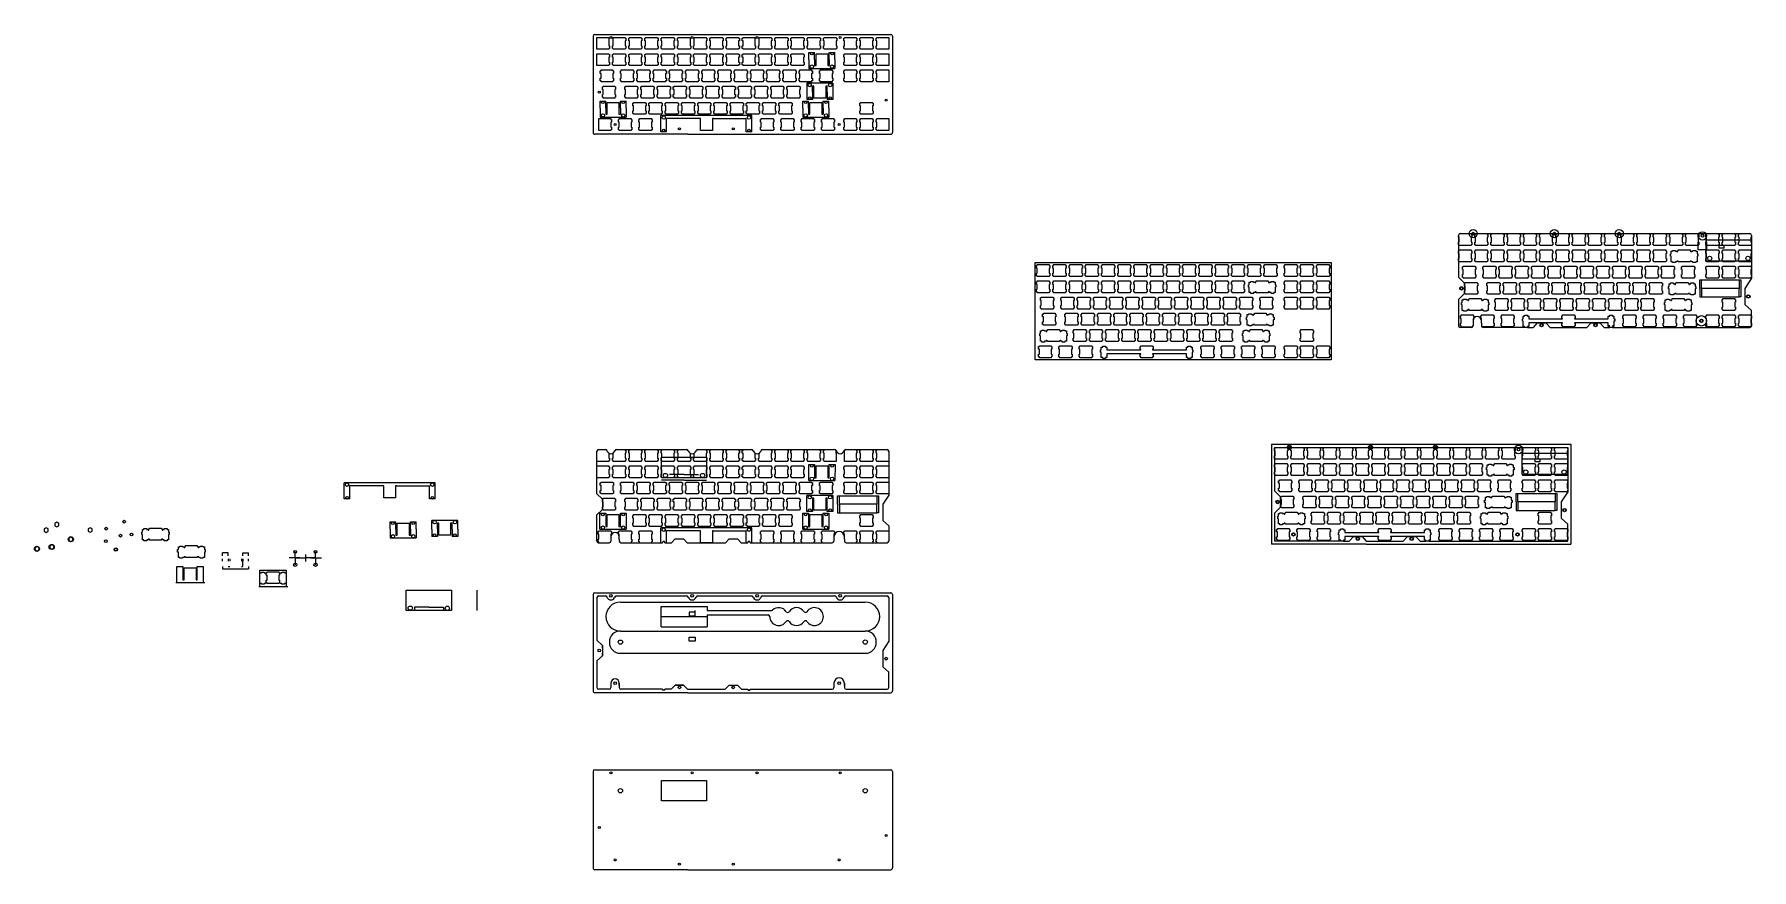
# Model space of a CAD drawing. Extents: x -658 to 1358, y -381 to 599.
import ezdxf

# ---------------------------------------------------------------- set-up
doc = ezdxf.new("R2010")
doc.units = 0
doc.header["$MEASUREMENT"] = 0

msp = doc.modelspace()

# ---------------------------------------------------------------- linework, layer by layer
at = {"linetype": 'Continuous'}
for p, q in [((-1.8, 597.2), (-1.8, 518.5)), ((0.2, 599.2), (347.6, 599.2)), ((349.6, 597.2), (349.6, 484)), ((251.5, 569.5), (251.5, 578)), ((251.5, 578), (258.2, 578)), ((251.5, 569.5), (251.5, 559.1)), ((258.2, 569.5), (258.2, 578)), ((258.2, 569.5), (258.2, 562.5)), ((259.8, 562.5), (259.8, 576.5)), ((273.8, 576.5), (273.8, 562.5)), ((275.4, 569.5), (275.4, 578)), ((275.4, 578), (282.1, 578)), ((275.4, 569.5), (275.4, 562.5)), ((282.1, 569.5), (282.1, 578)), ((282.1, 569.5), (282.1, 559.1)), ((251.5, 559.1), (282.1, 559.1)), ((258.2, 562.5), (259.8, 562.5)), ((273.8, 562.5), (275.4, 562.5)), ((249.1, 541.9), (249.1, 522.9)), ((279.7, 541.9), (249.1, 541.9)), ((255.8, 531.4), (255.8, 538.4)), ((257.4, 538.4), (255.8, 538.4)), ((255.8, 531.4), (255.8, 522.9)), ((257.4, 524.4), (257.4, 538.4)), ((273, 538.4), (271.4, 538.4)), ((271.4, 538.4), (271.4, 524.4)), ((273, 531.4), (273, 538.4)), ((273, 531.4), (273, 522.9)), ((279.7, 541.9), (279.7, 522.9)), ((-1.8, 518.5), (-1.8, 484)), ((6.3, 512.4), (6.3, 520.9)), ((6.3, 520.9), (12.9, 520.9)), ((6.3, 512.4), (6.3, 501.9)), ((12.9, 512.4), (12.9, 520.9)), ((12.9, 512.4), (12.9, 505.4)), ((12.9, 505.4), (14.5, 505.4)), ((14.5, 505.4), (14.5, 519.4)), ((28.5, 519.4), (28.5, 505.4)), ((28.5, 505.4), (30.1, 505.4)), ((30.1, 512.4), (30.1, 520.9)), ((30.1, 520.9), (36.8, 520.9)), ((30.1, 512.4), (30.1, 505.4)), ((36.8, 512.4), (36.8, 520.9)), ((36.8, 512.4), (36.8, 501.9)), ((244.4, 512.4), (244.4, 520.9)), ((244.4, 520.9), (251, 520.9)), ((244.4, 512.4), (244.4, 501.9)), ((255.8, 522.9), (249.1, 522.9)), ((251, 512.4), (251, 520.9)), ((251, 512.4), (251, 505.4)), ((251, 505.4), (252.7, 505.4)), ((252.7, 505.4), (252.7, 519.4)), ((266.6, 519.4), (266.6, 505.4)), ((266.6, 505.4), (268.3, 505.4)), ((268.3, 512.4), (268.3, 520.9)), ((268.3, 520.9), (274.9, 520.9)), ((268.3, 512.4), (268.3, 505.4)), ((279.7, 522.9), (273, 522.9)), ((274.9, 512.4), (274.9, 520.9)), ((274.9, 512.4), (274.9, 501.9)), ((6.3, 501.9), (36.8, 501.9)), ((77.7, 484.8), (77.7, 503.8)), ((184.4, 503.8), (77.7, 503.8)), ((84.4, 484.8), (77.7, 484.8)), ((84.4, 484.8), (84.4, 500.3)), ((122.5, 500.3), (84.4, 500.3)), ((124.1, 500.3), (122.5, 500.3)), ((124.1, 486.3), (124.1, 500.3)), ((139.6, 500.3), (138.1, 500.3)), ((138.1, 500.3), (138.1, 486.3)), ((139.6, 500.3), (177.8, 500.3)), ((177.8, 484.8), (177.8, 500.3)), ((184.4, 484.8), (177.8, 484.8)), ((184.4, 484.8), (184.4, 503.8)), ((244.4, 501.9), (274.9, 501.9)), ((109.4, 482), (0.2, 482)), ((109.4, 482), (347.6, 482)), ((1014, 363.3), (1014, 314.1)), ((1016, 365.3), (1356.2, 365.3)), ((1295.5, 361.2), (1295.5, 365.3)), ((1305.3, 361.2), (1305.3, 364.3)), ((1358.2, 363.3), (1358.2, 313.2)), ((1295.5, 346.2), (1295.5, 355.4)), ((1305.3, 346.2), (1295.5, 346.2)), ((1304.9, 358.2), (1357.9, 358.2)), ((1304.9, 333.2), (1304.9, 358.2)), ((1305.3, 355.4), (1305.3, 346.2)), ((1325.9, 351.2), (1319.9, 351.2)), ((1319.9, 348.2), (1319.9, 351.2)), ((1325.9, 348.2), (1319.9, 348.2)), ((1325.9, 348.2), (1325.9, 351.2)), ((1357.9, 358.2), (1357.9, 333.2)), ((1357.9, 333.2), (1304.9, 333.2)), ((1021.2, 307.1), (1014, 314.1)), ((1021.2, 307.1), (1021.2, 295.1)), ((1297.4, 301.1), (1297.4, 311.1)), ((1297.4, 311.1), (1299.4, 311.1)), ((1299.4, 311.1), (1343.4, 311.1)), ((1299.4, 301.1), (1299.4, 311.1)), ((1343.4, 311.1), (1343.4, 301.1)), ((1343.4, 311.1), (1345.4, 311.1)), ((1345.4, 311.1), (1345.4, 291.1)), ((1358.2, 313.2), (1350.4, 301.1)), ((1021.2, 295.1), (1014, 288.1)), ((1014, 288.1), (1014, 257.3)), ((1297.4, 301.1), (1297.4, 291.1)), ((1297.4, 291.1), (1299.4, 291.1)), ((1299.4, 301.1), (1299.4, 291.1)), ((1343.4, 301.1), (1299.4, 301.1)), ((1299.4, 291.1), (1343.4, 291.1)), ((1343.4, 291.1), (1343.4, 301.1)), ((1345.4, 291.1), (1343.4, 291.1)), ((1350.4, 301.1), (1350.4, 282.1)), ((1031.2, 265.9), (1031.2, 257.3)), ((1350.4, 282.1), (1358.2, 275.1)), ((1358.2, 257.3), (1358.2, 275.1)), ((1029.2, 255.3), (1016, 255.3)), ((1017.2, 256), (1030.8, 256)), ((1041, 260.1), (1041, 257.3)), ((1091.6, 255.3), (1043, 255.3)), ((1094.9, 255.3), (1101.6, 255.3)), ((1106.6, 260.7), (1101.6, 255.3)), ((1106.6, 260.7), (1116.6, 260.7)), ((1116.6, 260.7), (1106.6, 260.7)), ((1116.6, 260.7), (1121.6, 255.3)), ((1121.6, 255.3), (1164.9, 255.3)), ((1169.9, 260.7), (1164.9, 255.3)), ((1169.9, 260.7), (1179.9, 260.7)), ((1179.9, 260.7), (1184.9, 255.3)), ((1184.9, 255.3), (1191.6, 255.3)), ((1194.9, 255.3), (1356.2, 255.3)), ((1293.1, 260.1), (1293.1, 255.3)), ((1304.5, 257), (1304.5, 255.4)), ((1305.3, 260.1), (1305.3, 257)), ((4.6, 111.9), (12.6, 111.9)), ((25.7, 111.9), (107.9, 111.9)), ((78.4, 102.8), (131.4, 102.8)), ((78.4, 78.8), (78.4, 102.8)), ((120.9, 111.9), (184.1, 111.9)), ((131.4, 102.8), (131.4, 78.8)), ((197.1, 111.9), (281.7, 111.9)), ((283.3, 107.8), (283.3, 111.1)), ((294.7, 111.9), (343.2, 111.9)), ((794.6, 118.1), (794.6, 37.4)), ((794.6, 118.1), (1146, 118.1)), ((798.2, 114.5), (798.2, 63.4)), ((798.2, 114.5), (1142.4, 114.5)), ((1079.7, 110.4), (1079.7, 114.5)), ((1089, 107.5), (1142, 107.5)), ((1089, 82.5), (1089, 107.5)), ((1089.5, 110.4), (1089.5, 113.5)), ((1142, 107.5), (1142, 82.5)), ((1142.4, 114.5), (1142.4, 62.4)), ((1146, 118.1), (1146, 0.9)), ((104.9, 82.6), (87.9, 82.6)), ((104.9, 82.6), (121.9, 82.6)), ((251.5, 94.3), (258.2, 94.3)), ((258.2, 94.3), (258.2, 78.8)), ((259.8, 78.8), (259.8, 92.8)), ((273.8, 92.8), (273.8, 78.8)), ((275.4, 94.3), (282.2, 94.3)), ((275.4, 78.8), (275.4, 94.3)), ((1142, 82.5), (1089, 82.5)), ((1110, 100.5), (1104, 100.5)), ((1104, 97.5), (1104, 100.5)), ((1110, 97.5), (1104, 97.5)), ((1110, 97.5), (1110, 100.5)), ((-187.3, 72.7), (-294, 72.7)), ((-294, 53.9), (-294, 72.7)), ((-287.4, 53.9), (-287.4, 69.4)), ((-249.2, 69.4), (-287.4, 69.4)), ((-247.7, 69.4), (-249.2, 69.4)), ((-247.7, 55.4), (-247.7, 69.4)), ((-232.1, 69.4), (-233.7, 69.4)), ((-233.7, 69.4), (-233.7, 55.4)), ((-232.1, 69.4), (-193.9, 69.4)), ((-193.9, 53.9), (-193.9, 69.4)), ((-187.3, 53.9), (-187.3, 72.7)), ((131.4, 78.8), (78.4, 78.8)), ((104.9, 75.9), (78.4, 75.9)), ((104.9, 75.9), (131.4, 75.9)), ((251.5, 75.6), (282.1, 75.6)), ((258.2, 78.8), (259.8, 78.8)), ((273.8, 78.8), (275.4, 78.8)), ((805.3, 56.4), (798.2, 63.4)), ((1142.4, 62.4), (1134.6, 50.4)), ((-287.4, 53.9), (-294, 53.9)), ((-187.3, 53.9), (-193.9, 53.9)), ((9, 53.7), (2.6, 59.9)), ((9, 41.7), (2.6, 35.5)), ((9, 53.7), (9, 41.7)), ((279.7, 58), (249.1, 58)), ((257.4, 54.7), (255.8, 54.7)), ((255.8, 54.7), (255.8, 39.2)), ((257.4, 40.7), (257.4, 54.7)), ((273, 54.7), (271.4, 54.7)), ((271.4, 54.7), (271.4, 40.7)), ((273, 39.2), (273, 54.7)), ((285.2, 47.7), (285.2, 57.7)), ((285.2, 57.7), (287.2, 57.7)), ((285.2, 47.7), (285.2, 37.7)), ((287.2, 57.7), (331.2, 57.7)), ((287.2, 47.7), (287.2, 57.7)), ((287.2, 47.7), (287.2, 37.7)), ((331.2, 47.7), (287.2, 47.7)), ((331.2, 57.7), (331.2, 47.7)), ((331.2, 57.7), (333.2, 57.7)), ((331.2, 37.7), (331.2, 47.7)), ((333.2, 57.7), (333.2, 37.7)), ((345.2, 58.5), (338.2, 47.7)), ((338.2, 47.7), (338.2, 28.7)), ((805.3, 44.4), (798.2, 37.4)), ((805.3, 56.4), (805.3, 44.4)), ((1081.6, 50.4), (1081.6, 60.4)), ((1081.6, 60.4), (1083.6, 60.4)), ((1081.6, 50.4), (1081.6, 40.4)), ((1081.6, 40.4), (1083.6, 40.4)), ((1083.6, 60.4), (1127.6, 60.4)), ((1083.6, 50.4), (1083.6, 60.4)), ((1083.6, 50.4), (1083.6, 40.4)), ((1127.6, 50.4), (1083.6, 50.4)), ((1083.6, 40.4), (1127.6, 40.4)), ((1127.6, 60.4), (1127.6, 50.4)), ((1127.6, 60.4), (1129.6, 60.4)), ((1127.6, 40.4), (1127.6, 50.4)), ((1129.6, 40.4), (1127.6, 40.4)), ((1129.6, 60.4), (1129.6, 40.4)), ((1134.6, 50.4), (1134.6, 31.3)), ((-240.2, 18.5), (-240.2, 27)), ((-240.2, 27), (-233.6, 27)), ((-233.6, 18.5), (-233.6, 27)), ((-232, 11.5), (-232, 25.5)), ((-218, 25.5), (-218, 11.5)), ((-216.4, 18.5), (-216.4, 27)), ((-216.4, 27), (-209.7, 27)), ((-209.7, 18.5), (-209.7, 27)), ((-191.3, 18.5), (-191.3, 28.7)), ((-160.8, 28.7), (-191.3, 28.7)), ((-184.7, 18.5), (-184.7, 25.5)), ((-183.1, 25.5), (-184.7, 25.5)), ((-183.1, 11.5), (-183.1, 25.5)), ((-167.4, 25.5), (-169.1, 25.5)), ((-169.1, 25.5), (-169.1, 11.5)), ((-167.4, 18.5), (-167.4, 25.5)), ((-160.8, 18.5), (-160.8, 28.7)), ((6.2, 37.2), (12.9, 37.2)), ((12.9, 37.2), (12.9, 21.7)), ((12.9, 21.7), (14.5, 21.7)), ((14.5, 21.7), (14.5, 35.7)), ((28.5, 35.7), (28.5, 21.7)), ((28.5, 21.7), (30.1, 21.7)), ((30.1, 37.2), (36.9, 37.2)), ((30.1, 21.7), (30.1, 37.2)), ((244.3, 37.2), (251.1, 37.2)), ((255.8, 39.2), (249, 39.2)), ((251.1, 37.2), (251.1, 21.7)), ((251.1, 21.7), (252.7, 21.7)), ((252.7, 21.7), (252.7, 35.7)), ((266.6, 35.7), (266.6, 21.7)), ((266.6, 21.7), (268.2, 21.7)), ((268.2, 37.2), (275, 37.2)), ((268.2, 21.7), (268.2, 37.2)), ((279.7, 39.2), (273, 39.2)), ((285.2, 37.7), (287.2, 37.7)), ((287.2, 37.7), (331.2, 37.7)), ((333.2, 37.7), (331.2, 37.7)), ((338.2, 28.7), (345.2, 22.4)), ((794.6, 37.4), (794.6, 0.9)), ((798.2, 37.4), (798.2, 4.5)), ((1134.6, 31.3), (1142.4, 24.3)), ((1142.4, 4.5), (1142.4, 24.3)), ((-240.2, 18.5), (-240.2, 8.2)), ((-240.2, 8.2), (-209.7, 8.2)), ((-233.6, 18.5), (-233.6, 11.5)), ((-233.6, 11.5), (-232, 11.5)), ((-218, 11.5), (-216.4, 11.5)), ((-216.4, 18.5), (-216.4, 11.5)), ((-209.7, 18.5), (-209.7, 8.2)), ((-191.3, 18.5), (-191.3, 10)), ((-184.7, 10), (-191.3, 10)), ((-184.7, 18.5), (-184.7, 10)), ((-167.4, 18.5), (-167.4, 10)), ((-160.8, 10), (-167.4, 10)), ((-160.8, 18.5), (-160.8, 10)), ((4.6, 2.6), (17, 2.6)), ((6.2, 18.4), (36.8, 18.4)), ((19, 12.5), (19, 4.6)), ((28.8, 6.7), (28.8, 4.6)), ((30.8, 2.6), (79.5, 2.6)), ((184.4, 19.9), (77.7, 19.9)), ((77.7, 2.6), (77.7, 19.9)), ((82.5, 2.6), (90.1, 2.6)), ((84.4, 2.6), (84.4, 16.6)), ((122.5, 16.6), (84.4, 16.6)), ((94.4, 7.3), (90.1, 2.6)), ((94.4, 7.3), (104.4, 7.3)), ((104.4, 7.3), (108.7, 2.6)), ((108.7, 2.6), (153.4, 2.6)), ((124.1, 16.6), (122.5, 16.6)), ((124.1, 2.6), (124.1, 16.6)), ((139.6, 16.6), (138.1, 16.6)), ((138.1, 16.6), (138.1, 2.6)), ((139.6, 16.6), (177.8, 16.6)), ((157.7, 7.3), (153.4, 2.6)), ((157.7, 7.3), (167.7, 7.3)), ((167.7, 7.3), (172, 2.6)), ((172, 2.6), (179.6, 2.6)), ((177.8, 2.6), (177.8, 16.6)), ((182.6, 2.6), (278.9, 2.6)), ((184.4, 2.6), (184.4, 19.9)), ((244.3, 18.4), (275, 18.4)), ((280.9, 6.7), (280.9, 4.6)), ((293.1, 6.7), (293.1, 4.6)), ((295.1, 2.6), (343.2, 2.6)), ((905.8, 0.9), (794.6, 0.9)), ((875.8, 4.5), (798.2, 4.5)), ((879.1, 4.5), (885.8, 4.5)), ((890.8, 10), (885.8, 4.5)), ((890.8, 10), (900.8, 10)), ((900.8, 10), (890.8, 10)), ((900.8, 10), (905.8, 4.5)), ((905.8, 4.5), (949.1, 4.5)), ((905.8, 0.9), (1146, 0.9)), ((954.1, 10), (949.1, 4.5)), ((954.1, 10), (964.1, 10)), ((964.1, 10), (969.1, 4.5)), ((969.1, 4.5), (975.8, 4.5)), ((979.1, 4.5), (1142.4, 4.5)), ((-346.3, -15.1), (-358.6, -15.1)), ((-351.6, -15.1), (-351.6, -8.1)), ((-351.6, -15.1), (-351.6, -23.3)), ((-351.6, -15.1), (-339.7, -15.1)), ((-339.7, -11.3), (-339.7, -19.3)), ((-327.7, -15.1), (-339.7, -15.1)), ((-333.1, -15.1), (-320.8, -15.1)), ((-327.7, -15.1), (-327.7, -8.1)), ((-327.7, -15.1), (-327.7, -23.3)), ((-490.4, -25.5), (-483.6, -25.5)), ((-483.6, -25.5), (-483.6, -41)), ((-482, -41), (-482, -27)), ((-468, -27), (-468, -41)), ((-466.5, -25.5), (-459.7, -25.5)), ((-466.5, -41), (-466.5, -25.5)), ((-393, -29.8), (-362.3, -29.8)), ((-491.6, -44.2), (-457.7, -44.2)), ((-483.6, -41), (-482, -41)), ((-468, -41), (-466.5, -41)), ((-394.3, -48.6), (-360.4, -48.6)), ((-221.2, -52.9), (-168.2, -52.9)), ((-221.2, -76.9), (-221.2, -52.9)), ((-168.2, -52.9), (-168.2, -76.9)), ((-138.2, -52.9), (-138.2, -76.9)), ((-1.8, -58.2), (-1.8, -136.9)), ((0.2, -56.2), (347.6, -56.2)), ((4.6, -59.8), (12.6, -59.8)), ((25.6, -59.8), (107.9, -59.8)), ((120.9, -59.8), (184.1, -59.8)), ((197.1, -59.8), (281.7, -59.8)), ((294.7, -59.8), (343.3, -59.8)), ((349.6, -58.2), (349.6, -171.4)), ((-168.2, -76.9), (-221.2, -76.9)), ((-194.7, -73.2), (-211.7, -73.2)), ((-211.7, -73.2), (-211.7, -76.9)), ((-194.7, -73.2), (-177.7, -73.2)), ((-177.7, -73.2), (-177.7, -76.9)), ((2.6, -61.8), (2.6, -111.7)), ((30.2, -67.1), (317.6, -67.1)), ((77.9, -96.1), (77.9, -72.1)), ((77.9, -72.1), (131.9, -72.1)), ((117.8, -79.1), (110.8, -79.1)), ((110.9, -79.1), (110.9, -83.1)), ((117.9, -83.1), (117.9, -77.1)), ((131.9, -72.1), (131.9, -77.1)), ((131.9, -77.1), (207.3, -77.1)), ((345.3, -61.8), (345.3, -113.1)), ((13.2, -84.1), (13.2, -84.1)), ((77.9, -84.1), (131.9, -84.1)), ((77.9, -96.1), (131.9, -96.1)), ((110.9, -83.1), (117.9, -83.1)), ((131.9, -82.1), (203.5, -82.1)), ((131.9, -82.1), (131.9, -96.1)), ((334.6, -84.1), (334.6, -84.1)), ((9, -118), (2.6, -111.7)), ((9, -118), (9, -130)), ((30.2, -101.1), (317.6, -101.1)), ((345.3, -113.1), (338.2, -124)), ((-1.8, -136.9), (-1.8, -171.4)), ((9, -130), (2.6, -136.2)), ((2.6, -136.2), (2.6, -167.4)), ((30.2, -127.1), (317.6, -127.1)), ((338.2, -124), (338.2, -143)), ((338.2, -143), (345.3, -149.3)), ((345.3, -167.4), (345.3, -149.3)), ((109.4, -173.4), (0.2, -173.4)), ((17, -169.4), (4.6, -169.4)), ((19, -162.1), (19, -167.4)), ((28.8, -162.1), (28.8, -167.4)), ((79.5, -169.4), (30.8, -169.4)), ((82.2, -170.4), (79.9, -170.4)), ((89.8, -169.4), (82.5, -169.4)), ((94.4, -164.4), (89.8, -169.4)), ((94.4, -164.4), (104.4, -164.4)), ((104.4, -164.4), (94.4, -164.4)), ((104.4, -164.4), (109, -169.4)), ((109, -169.4), (153.1, -169.4)), ((109.4, -173.4), (347.6, -173.4)), ((157.7, -164.4), (153.1, -169.4)), ((157.7, -164.4), (167.7, -164.4)), ((167.7, -164.4), (172.3, -169.4)), ((172.3, -169.4), (179.6, -169.4)), ((180, -170.4), (182.3, -170.4)), ((182.6, -169.4), (278.9, -169.4)), ((280.9, -162.1), (280.9, -167.4)), ((293.1, -162.1), (293.1, -167.4)), ((295.1, -169.4), (343.3, -169.4)), ((-1.8, -265.9), (-1.8, -344.6)), ((0.2, -263.9), (347.6, -263.9)), ((78.4, -276.5), (131.4, -276.5)), ((78.4, -300.5), (78.4, -276.5)), ((131.4, -276.5), (131.4, -300.5)), ((349.6, -265.9), (349.6, -379.1)), ((131.4, -300.5), (78.4, -300.5)), ((-1.8, -344.6), (-1.8, -379.1)), ((109.4, -381.1), (0.2, -381.1)), ((109.4, -381.1), (347.6, -381.1))]:
    msp.add_line(p, q, dxfattribs=at)
at = {"color": 0}
for p, q in [((2.6, 591.5), (2.6, 595.6)), ((2.6, 595.6), (16.6, 595.6)), ((2.6, 582.6), (2.6, 591.5)), ((16.6, 595.6), (16.6, 585.7)), ((16.6, 585.7), (17.4, 585.7)), ((17.4, 585.7), (17.4, 582.6)), ((20.9, 582.6), (20.9, 585.7)), ((20.9, 585.7), (21.7, 585.7)), ((21.7, 585.7), (21.7, 595.6)), ((21.7, 595.6), (35.7, 595.6)), ((35.7, 595.6), (35.7, 594.6)), ((35.7, 594.6), (36.5, 594.6)), ((36.5, 591.5), (35.7, 591.5)), ((35.7, 591.5), (35.7, 585.7)), ((35.7, 585.7), (36.5, 585.7)), ((36.5, 594.6), (36.5, 591.5)), ((36.5, 585.7), (36.5, 582.6)), ((39.9, 591.5), (39.9, 594.6)), ((39.9, 594.6), (40.7, 594.6)), ((40.7, 591.5), (39.9, 591.5)), ((39.9, 582.6), (39.9, 585.7)), ((39.9, 585.7), (40.7, 585.7)), ((40.7, 594.6), (40.7, 595.6)), ((40.7, 595.6), (54.7, 595.6)), ((40.7, 585.7), (40.7, 591.5)), ((54.7, 595.6), (54.7, 594.6)), ((54.7, 594.6), (55.5, 594.6)), ((55.5, 591.5), (54.7, 591.5)), ((54.7, 591.5), (54.7, 585.7)), ((54.7, 585.7), (55.5, 585.7)), ((55.5, 594.6), (55.5, 591.5)), ((55.5, 585.7), (55.5, 582.6)), ((59, 591.5), (59, 594.6)), ((59, 594.6), (59.8, 594.6)), ((59.8, 591.5), (59, 591.5)), ((59, 582.6), (59, 585.7)), ((59, 585.7), (59.8, 585.7)), ((59.8, 594.6), (59.8, 595.6)), ((59.8, 595.6), (73.8, 595.6)), ((59.8, 585.7), (59.8, 591.5)), ((73.8, 595.6), (73.8, 594.6)), ((73.8, 594.6), (74.6, 594.6)), ((74.6, 591.5), (73.8, 591.5)), ((73.8, 591.5), (73.8, 585.7)), ((73.8, 585.7), (74.6, 585.7)), ((74.6, 594.6), (74.6, 591.5)), ((74.6, 585.7), (74.6, 582.6)), ((78, 591.5), (78, 594.6)), ((78, 594.6), (78.8, 594.6)), ((78.8, 591.5), (78, 591.5)), ((78, 582.6), (78, 585.7)), ((78, 585.7), (78.8, 585.7)), ((78.8, 594.6), (78.8, 595.6)), ((78.8, 595.6), (92.8, 595.6)), ((78.8, 585.7), (78.8, 591.5)), ((92.8, 595.6), (92.8, 594.6)), ((92.8, 594.6), (93.6, 594.6)), ((93.6, 591.5), (92.8, 591.5)), ((92.8, 591.5), (92.8, 585.7)), ((92.8, 585.7), (93.6, 585.7)), ((93.6, 594.6), (93.6, 591.5)), ((93.6, 585.7), (93.6, 582.6)), ((97.1, 591.5), (97.1, 594.6)), ((97.1, 594.6), (97.9, 594.6)), ((97.9, 591.5), (97.1, 591.5)), ((97.1, 582.6), (97.1, 585.7)), ((97.1, 585.7), (97.9, 585.7)), ((97.9, 594.6), (97.9, 595.6)), ((97.9, 595.6), (111.9, 595.6)), ((97.9, 585.7), (97.9, 591.5)), ((111.9, 595.6), (111.9, 585.7)), ((111.9, 585.7), (112.7, 585.7)), ((112.7, 585.7), (112.7, 582.6)), ((116.1, 582.6), (116.1, 585.7)), ((116.1, 585.7), (116.9, 585.7)), ((116.9, 585.7), (116.9, 595.6)), ((116.9, 595.6), (130.9, 595.6)), ((130.9, 595.6), (130.9, 594.6)), ((130.9, 594.6), (131.7, 594.6)), ((131.7, 591.5), (130.9, 591.5)), ((130.9, 591.5), (130.9, 585.7)), ((130.9, 585.7), (131.7, 585.7)), ((131.7, 594.6), (131.7, 591.5)), ((131.7, 585.7), (131.7, 582.6)), ((135.2, 591.5), (135.2, 594.6)), ((135.2, 594.6), (136, 594.6)), ((136, 591.5), (135.2, 591.5)), ((135.2, 582.6), (135.2, 585.7)), ((135.2, 585.7), (136, 585.7)), ((136, 594.6), (136, 595.6)), ((136, 595.6), (150, 595.6)), ((136, 585.7), (136, 591.5)), ((150, 595.6), (150, 594.6)), ((150, 594.6), (150.8, 594.6)), ((150.8, 591.5), (150, 591.5)), ((150, 591.5), (150, 585.7)), ((150, 585.7), (150.8, 585.7)), ((150.8, 594.6), (150.8, 591.5)), ((150.8, 585.7), (150.8, 582.6)), ((154.2, 591.5), (154.2, 594.6)), ((154.2, 594.6), (155, 594.6)), ((155, 591.5), (154.2, 591.5)), ((154.2, 582.6), (154.2, 585.7)), ((154.2, 585.7), (155, 585.7)), ((155, 594.6), (155, 595.6)), ((155, 595.6), (169, 595.6)), ((155, 585.7), (155, 591.5)), ((169, 595.6), (169, 594.6)), ((169, 594.6), (169.8, 594.6)), ((169.8, 591.5), (169, 591.5)), ((169, 591.5), (169, 585.7)), ((169, 585.7), (169.8, 585.7)), ((169.8, 594.6), (169.8, 591.5)), ((169.8, 585.7), (169.8, 582.6)), ((173.3, 591.5), (173.3, 594.6)), ((173.3, 594.6), (174.1, 594.6)), ((174.1, 591.5), (173.3, 591.5)), ((173.3, 582.6), (173.3, 585.7)), ((173.3, 585.7), (174.1, 585.7)), ((174.1, 594.6), (174.1, 595.6)), ((174.1, 595.6), (188.1, 595.6)), ((174.1, 585.7), (174.1, 591.5)), ((188.1, 595.6), (188.1, 585.7)), ((188.1, 585.7), (188.9, 585.7)), ((188.9, 585.7), (188.9, 582.6)), ((192.3, 582.6), (192.3, 585.7)), ((192.3, 585.7), (193.1, 585.7)), ((193.1, 585.7), (193.1, 595.6)), ((193.1, 595.6), (207.1, 595.6)), ((207.1, 595.6), (207.1, 594.6)), ((207.1, 594.6), (207.9, 594.6)), ((207.9, 591.5), (207.1, 591.5)), ((207.1, 591.5), (207.1, 585.7)), ((207.1, 585.7), (207.9, 585.7)), ((207.9, 594.6), (207.9, 591.5)), ((207.9, 585.7), (207.9, 582.6)), ((211.4, 591.5), (211.4, 594.6)), ((211.4, 594.6), (212.2, 594.6)), ((212.2, 591.5), (211.4, 591.5)), ((211.4, 582.6), (211.4, 585.7)), ((211.4, 585.7), (212.2, 585.7)), ((212.2, 594.6), (212.2, 595.6)), ((212.2, 595.6), (226.2, 595.6)), ((212.2, 585.7), (212.2, 591.5)), ((226.2, 595.6), (226.2, 594.6)), ((226.2, 594.6), (227, 594.6)), ((227, 591.5), (226.2, 591.5)), ((226.2, 591.5), (226.2, 585.7)), ((226.2, 585.7), (227, 585.7)), ((227, 594.6), (227, 591.5)), ((227, 585.7), (227, 582.6)), ((230.4, 591.5), (230.4, 594.6)), ((230.4, 594.6), (231.2, 594.6)), ((231.2, 591.5), (230.4, 591.5)), ((230.4, 582.6), (230.4, 585.7)), ((230.4, 585.7), (231.2, 585.7)), ((231.2, 594.6), (231.2, 595.6)), ((231.2, 595.6), (245.2, 595.6)), ((231.2, 585.7), (231.2, 591.5)), ((245.2, 595.6), (245.2, 594.6)), ((245.2, 594.6), (246, 594.6)), ((246, 591.5), (245.2, 591.5)), ((245.2, 591.5), (245.2, 585.7)), ((245.2, 585.7), (246, 585.7)), ((246, 594.6), (246, 591.5)), ((246, 585.7), (246, 582.6)), ((249.5, 591.5), (249.5, 594.6)), ((249.5, 594.6), (250.3, 594.6)), ((250.3, 591.5), (249.5, 591.5)), ((249.5, 582.6), (249.5, 585.7)), ((249.5, 585.7), (250.3, 585.7)), ((250.3, 594.6), (250.3, 595.6)), ((250.3, 595.6), (264.3, 595.6)), ((250.3, 585.7), (250.3, 591.5)), ((264.3, 595.6), (264.3, 594.6)), ((264.3, 594.6), (265.1, 594.6)), ((265.1, 591.5), (264.3, 591.5)), ((264.3, 591.5), (264.3, 585.7)), ((264.3, 585.7), (265.1, 585.7)), ((265.1, 594.6), (265.1, 591.5)), ((265.1, 585.7), (265.1, 582.6)), ((268.5, 591.5), (268.5, 594.6)), ((268.5, 594.6), (269.3, 594.6)), ((269.3, 591.5), (268.5, 591.5)), ((268.5, 582.6), (268.5, 585.7)), ((268.5, 585.7), (269.3, 585.7)), ((269.3, 594.6), (269.3, 595.6)), ((269.3, 595.6), (283.3, 595.6)), ((269.3, 585.7), (269.3, 591.5)), ((283.3, 595.6), (283.3, 594.6)), ((283.3, 594.6), (284.1, 594.6)), ((284.1, 591.5), (283.3, 591.5)), ((283.3, 591.5), (283.3, 585.7)), ((283.3, 585.7), (284.1, 585.7)), ((284.1, 594.6), (284.1, 591.5)), ((284.1, 585.7), (284.1, 582.6)), ((292.3, 591.5), (292.3, 594.6)), ((292.3, 594.6), (293.1, 594.6)), ((293.1, 591.5), (292.3, 591.5)), ((292.3, 582.6), (292.3, 585.7)), ((292.3, 585.7), (293.1, 585.7)), ((293.1, 594.6), (293.1, 595.6)), ((293.1, 595.6), (307.1, 595.6)), ((293.1, 585.7), (293.1, 591.5)), ((307.1, 595.6), (307.1, 594.6)), ((307.1, 594.6), (307.9, 594.6)), ((307.9, 591.5), (307.1, 591.5)), ((307.1, 591.5), (307.1, 585.7)), ((307.1, 585.7), (307.9, 585.7)), ((307.9, 594.6), (307.9, 591.5)), ((307.9, 585.7), (307.9, 582.6)), ((311.4, 591.5), (311.4, 594.6)), ((311.4, 594.6), (312.2, 594.6)), ((312.2, 591.5), (311.4, 591.5)), ((311.4, 582.6), (311.4, 585.7)), ((311.4, 585.7), (312.2, 585.7)), ((312.2, 594.6), (312.2, 595.6)), ((312.2, 595.6), (326.2, 595.6)), ((312.2, 585.7), (312.2, 591.5)), ((326.2, 595.6), (326.2, 594.6)), ((326.2, 594.6), (327, 594.6)), ((327, 591.5), (326.2, 591.5)), ((326.2, 591.5), (326.2, 585.7)), ((326.2, 585.7), (327, 585.7)), ((327, 594.6), (327, 591.5)), ((327, 585.7), (327, 582.6)), ((330.4, 591.5), (330.4, 594.6)), ((330.4, 594.6), (331.2, 594.6)), ((331.2, 591.5), (330.4, 591.5)), ((330.4, 582.6), (330.4, 585.7)), ((330.4, 585.7), (331.2, 585.7)), ((331.2, 594.6), (331.2, 595.6)), ((331.2, 595.6), (345.2, 595.6)), ((331.2, 585.7), (331.2, 591.5)), ((345.2, 595.6), (345.2, 594.6)), ((345.2, 594.6), (345.2, 582.6)), ((2.6, 581.6), (2.6, 582.6)), ((16.6, 581.6), (2.6, 581.6)), ((2.6, 572.4), (2.6, 576.5)), ((2.6, 576.5), (16.6, 576.5)), ((2.6, 563.5), (2.6, 572.4)), ((16.6, 582.6), (16.6, 581.6)), ((17.4, 582.6), (16.6, 582.6)), ((16.6, 576.5), (16.6, 575.5)), ((16.6, 575.5), (17.4, 575.5)), ((17.4, 572.4), (16.6, 572.4)), ((16.6, 572.4), (16.6, 566.6)), ((16.6, 566.6), (17.4, 566.6)), ((17.4, 575.5), (17.4, 572.4)), ((17.4, 566.6), (17.4, 563.5)), ((21.7, 582.6), (20.9, 582.6)), ((20.9, 572.4), (20.9, 575.5)), ((20.9, 575.5), (21.7, 575.5)), ((21.7, 572.4), (20.9, 572.4)), ((20.9, 563.5), (20.9, 566.6)), ((20.9, 566.6), (21.7, 566.6)), ((21.7, 581.6), (21.7, 582.6)), ((35.7, 581.6), (21.7, 581.6)), ((21.7, 575.5), (21.7, 576.5)), ((21.7, 576.5), (35.7, 576.5)), ((21.7, 566.6), (21.7, 572.4)), ((35.7, 582.6), (35.7, 581.6)), ((36.5, 582.6), (35.7, 582.6)), ((35.7, 576.5), (35.7, 575.5)), ((35.7, 575.5), (36.5, 575.5)), ((36.5, 572.4), (35.7, 572.4)), ((35.7, 572.4), (35.7, 566.6)), ((35.7, 566.6), (36.5, 566.6)), ((36.5, 575.5), (36.5, 572.4)), ((36.5, 566.6), (36.5, 563.5)), ((40.7, 582.6), (39.9, 582.6)), ((39.9, 572.4), (39.9, 575.5)), ((39.9, 575.5), (40.7, 575.5)), ((40.7, 572.4), (39.9, 572.4)), ((39.9, 563.5), (39.9, 566.6)), ((39.9, 566.6), (40.7, 566.6)), ((40.7, 581.6), (40.7, 582.6)), ((54.7, 581.6), (40.7, 581.6)), ((40.7, 575.5), (40.7, 576.5)), ((40.7, 576.5), (54.7, 576.5)), ((40.7, 566.6), (40.7, 572.4)), ((54.7, 582.6), (54.7, 581.6)), ((55.5, 582.6), (54.7, 582.6)), ((54.7, 576.5), (54.7, 575.5)), ((54.7, 575.5), (55.5, 575.5)), ((55.5, 572.4), (54.7, 572.4)), ((54.7, 572.4), (54.7, 566.6)), ((54.7, 566.6), (55.5, 566.6)), ((55.5, 575.5), (55.5, 572.4)), ((55.5, 566.6), (55.5, 563.5)), ((59.8, 582.6), (59, 582.6)), ((59, 572.4), (59, 575.5)), ((59, 575.5), (59.8, 575.5)), ((59.8, 572.4), (59, 572.4)), ((59, 563.5), (59, 566.6)), ((59, 566.6), (59.8, 566.6)), ((59.8, 581.6), (59.8, 582.6)), ((73.8, 581.6), (59.8, 581.6)), ((59.8, 575.5), (59.8, 576.5)), ((59.8, 576.5), (73.8, 576.5)), ((59.8, 566.6), (59.8, 572.4)), ((73.8, 582.6), (73.8, 581.6)), ((74.6, 582.6), (73.8, 582.6)), ((73.8, 576.5), (73.8, 575.5)), ((73.8, 575.5), (74.6, 575.5)), ((74.6, 572.4), (73.8, 572.4)), ((73.8, 572.4), (73.8, 566.6)), ((73.8, 566.6), (74.6, 566.6)), ((74.6, 575.5), (74.6, 572.4)), ((74.6, 566.6), (74.6, 563.5)), ((78.8, 582.6), (78, 582.6)), ((78, 572.4), (78, 575.5)), ((78, 575.5), (78.8, 575.5)), ((78.8, 572.4), (78, 572.4)), ((78, 563.5), (78, 566.6)), ((78, 566.6), (78.8, 566.6)), ((78.8, 581.6), (78.8, 582.6)), ((92.8, 581.6), (78.8, 581.6)), ((78.8, 575.5), (78.8, 576.5)), ((78.8, 576.5), (92.8, 576.5)), ((78.8, 566.6), (78.8, 572.4)), ((92.8, 582.6), (92.8, 581.6)), ((93.6, 582.6), (92.8, 582.6)), ((92.8, 576.5), (92.8, 575.5)), ((92.8, 575.5), (93.6, 575.5)), ((93.6, 572.4), (92.8, 572.4)), ((92.8, 572.4), (92.8, 566.6)), ((92.8, 566.6), (93.6, 566.6)), ((93.6, 575.5), (93.6, 572.4)), ((93.6, 566.6), (93.6, 563.5)), ((97.9, 582.6), (97.1, 582.6)), ((97.1, 572.4), (97.1, 575.5)), ((97.1, 575.5), (97.9, 575.5)), ((97.9, 572.4), (97.1, 572.4)), ((97.1, 563.5), (97.1, 566.6)), ((97.1, 566.6), (97.9, 566.6)), ((97.9, 581.6), (97.9, 582.6)), ((111.9, 581.6), (97.9, 581.6)), ((97.9, 575.5), (97.9, 576.5)), ((97.9, 576.5), (111.9, 576.5)), ((97.9, 566.6), (97.9, 572.4)), ((111.9, 582.6), (111.9, 581.6)), ((112.7, 582.6), (111.9, 582.6)), ((111.9, 576.5), (111.9, 575.5)), ((111.9, 575.5), (112.7, 575.5)), ((112.7, 572.4), (111.9, 572.4)), ((111.9, 572.4), (111.9, 566.6)), ((111.9, 566.6), (112.7, 566.6)), ((112.7, 575.5), (112.7, 572.4)), ((112.7, 566.6), (112.7, 563.5)), ((116.9, 582.6), (116.1, 582.6)), ((116.1, 572.4), (116.1, 575.5)), ((116.1, 575.5), (116.9, 575.5)), ((116.9, 572.4), (116.1, 572.4)), ((116.1, 563.5), (116.1, 566.6)), ((116.1, 566.6), (116.9, 566.6)), ((116.9, 581.6), (116.9, 582.6)), ((130.9, 581.6), (116.9, 581.6)), ((116.9, 575.5), (116.9, 576.5)), ((116.9, 576.5), (130.9, 576.5)), ((116.9, 566.6), (116.9, 572.4)), ((130.9, 582.6), (130.9, 581.6)), ((131.7, 582.6), (130.9, 582.6)), ((130.9, 576.5), (130.9, 575.5)), ((130.9, 575.5), (131.7, 575.5)), ((131.7, 572.4), (130.9, 572.4)), ((130.9, 572.4), (130.9, 566.6)), ((130.9, 566.6), (131.7, 566.6)), ((131.7, 575.5), (131.7, 572.4)), ((131.7, 566.6), (131.7, 563.5)), ((136, 582.6), (135.2, 582.6)), ((135.2, 572.4), (135.2, 575.5)), ((135.2, 575.5), (136, 575.5)), ((136, 572.4), (135.2, 572.4)), ((135.2, 563.5), (135.2, 566.6)), ((135.2, 566.6), (136, 566.6)), ((136, 581.6), (136, 582.6)), ((150, 581.6), (136, 581.6)), ((136, 575.5), (136, 576.5)), ((136, 576.5), (150, 576.5)), ((136, 566.6), (136, 572.4)), ((150, 582.6), (150, 581.6)), ((150.8, 582.6), (150, 582.6)), ((150, 576.5), (150, 575.5)), ((150, 575.5), (150.8, 575.5)), ((150.8, 572.4), (150, 572.4)), ((150, 572.4), (150, 566.6)), ((150, 566.6), (150.8, 566.6)), ((150.8, 575.5), (150.8, 572.4)), ((150.8, 566.6), (150.8, 563.5)), ((155, 582.6), (154.2, 582.6)), ((154.2, 572.4), (154.2, 575.5)), ((154.2, 575.5), (155, 575.5)), ((155, 572.4), (154.2, 572.4)), ((154.2, 563.5), (154.2, 566.6)), ((154.2, 566.6), (155, 566.6)), ((155, 581.6), (155, 582.6)), ((169, 581.6), (155, 581.6)), ((155, 575.5), (155, 576.5)), ((155, 576.5), (169, 576.5)), ((155, 566.6), (155, 572.4)), ((169, 582.6), (169, 581.6)), ((169.8, 582.6), (169, 582.6)), ((169, 576.5), (169, 575.5)), ((169, 575.5), (169.8, 575.5)), ((169.8, 572.4), (169, 572.4)), ((169, 572.4), (169, 566.6)), ((169, 566.6), (169.8, 566.6)), ((169.8, 575.5), (169.8, 572.4)), ((169.8, 566.6), (169.8, 563.5)), ((174.1, 582.6), (173.3, 582.6)), ((173.3, 572.4), (173.3, 575.5)), ((173.3, 575.5), (174.1, 575.5)), ((174.1, 572.4), (173.3, 572.4)), ((173.3, 563.5), (173.3, 566.6)), ((173.3, 566.6), (174.1, 566.6)), ((174.1, 581.6), (174.1, 582.6)), ((188.1, 581.6), (174.1, 581.6)), ((174.1, 575.5), (174.1, 576.5)), ((174.1, 576.5), (188.1, 576.5)), ((174.1, 566.6), (174.1, 572.4)), ((188.1, 582.6), (188.1, 581.6)), ((188.9, 582.6), (188.1, 582.6)), ((188.1, 576.5), (188.1, 575.5)), ((188.1, 575.5), (188.9, 575.5)), ((188.9, 572.4), (188.1, 572.4)), ((188.1, 572.4), (188.1, 566.6)), ((188.1, 566.6), (188.9, 566.6)), ((188.9, 575.5), (188.9, 572.4)), ((188.9, 566.6), (188.9, 563.5)), ((193.1, 582.6), (192.3, 582.6)), ((192.3, 572.4), (192.3, 575.5)), ((192.3, 575.5), (193.1, 575.5)), ((193.1, 572.4), (192.3, 572.4)), ((192.3, 563.5), (192.3, 566.6)), ((192.3, 566.6), (193.1, 566.6)), ((193.1, 581.6), (193.1, 582.6)), ((207.1, 581.6), (193.1, 581.6)), ((193.1, 575.5), (193.1, 576.5)), ((193.1, 576.5), (207.1, 576.5)), ((193.1, 566.6), (193.1, 572.4)), ((207.1, 582.6), (207.1, 581.6)), ((207.9, 582.6), (207.1, 582.6)), ((207.1, 576.5), (207.1, 575.5)), ((207.1, 575.5), (207.9, 575.5)), ((207.9, 572.4), (207.1, 572.4)), ((207.1, 572.4), (207.1, 566.6)), ((207.1, 566.6), (207.9, 566.6)), ((207.9, 575.5), (207.9, 572.4)), ((207.9, 566.6), (207.9, 563.5)), ((212.2, 582.6), (211.4, 582.6)), ((211.4, 572.4), (211.4, 575.5)), ((211.4, 575.5), (212.2, 575.5)), ((212.2, 572.4), (211.4, 572.4)), ((211.4, 563.5), (211.4, 566.6)), ((211.4, 566.6), (212.2, 566.6)), ((212.2, 581.6), (212.2, 582.6)), ((226.2, 581.6), (212.2, 581.6)), ((212.2, 575.5), (212.2, 576.5)), ((212.2, 576.5), (226.2, 576.5)), ((212.2, 566.6), (212.2, 572.4)), ((226.2, 582.6), (226.2, 581.6)), ((227, 582.6), (226.2, 582.6)), ((226.2, 576.5), (226.2, 575.5)), ((226.2, 575.5), (227, 575.5)), ((227, 572.4), (226.2, 572.4)), ((226.2, 572.4), (226.2, 566.6)), ((226.2, 566.6), (227, 566.6)), ((227, 575.5), (227, 572.4)), ((227, 566.6), (227, 563.5)), ((231.2, 582.6), (230.4, 582.6)), ((230.4, 572.4), (230.4, 575.5)), ((230.4, 575.5), (231.2, 575.5)), ((231.2, 572.4), (230.4, 572.4)), ((230.4, 563.5), (230.4, 566.6)), ((230.4, 566.6), (231.2, 566.6)), ((231.2, 581.6), (231.2, 582.6)), ((245.2, 581.6), (231.2, 581.6)), ((231.2, 575.5), (231.2, 576.5)), ((231.2, 576.5), (245.2, 576.5)), ((231.2, 566.6), (231.2, 572.4)), ((245.2, 582.6), (245.2, 581.6)), ((246, 582.6), (245.2, 582.6)), ((245.2, 576.5), (245.2, 575.5)), ((245.2, 575.5), (246, 575.5)), ((246, 572.4), (245.2, 572.4)), ((245.2, 572.4), (245.2, 566.6)), ((245.2, 566.6), (246, 566.6)), ((246, 575.5), (246, 572.4)), ((246, 566.6), (246, 563.5)), ((250.3, 582.6), (249.5, 582.6)), ((250.3, 581.6), (250.3, 582.6)), ((264.3, 581.6), (250.3, 581.6)), ((259.8, 576.5), (273.8, 576.5)), ((264.3, 582.6), (264.3, 581.6)), ((265.1, 582.6), (264.3, 582.6)), ((269.3, 582.6), (268.5, 582.6)), ((269.3, 581.6), (269.3, 582.6)), ((283.3, 581.6), (269.3, 581.6)), ((283.3, 582.6), (283.3, 581.6)), ((284.1, 582.6), (283.3, 582.6)), ((293.1, 582.6), (292.3, 582.6)), ((292.3, 572.4), (292.3, 575.5)), ((292.3, 575.5), (293.1, 575.5)), ((293.1, 572.4), (292.3, 572.4)), ((292.3, 563.5), (292.3, 566.6)), ((292.3, 566.6), (293.1, 566.6)), ((293.1, 581.6), (293.1, 582.6)), ((307.1, 581.6), (293.1, 581.6)), ((293.1, 575.5), (293.1, 576.5)), ((293.1, 576.5), (307.1, 576.5)), ((293.1, 566.6), (293.1, 572.4)), ((307.1, 582.6), (307.1, 581.6)), ((307.9, 582.6), (307.1, 582.6)), ((307.1, 576.5), (307.1, 575.5)), ((307.1, 575.5), (307.9, 575.5)), ((307.9, 572.4), (307.1, 572.4)), ((307.1, 572.4), (307.1, 566.6)), ((307.1, 566.6), (307.9, 566.6)), ((307.9, 575.5), (307.9, 572.4)), ((307.9, 566.6), (307.9, 563.5)), ((312.2, 582.6), (311.4, 582.6)), ((311.4, 572.4), (311.4, 575.5)), ((311.4, 575.5), (312.2, 575.5)), ((312.2, 572.4), (311.4, 572.4)), ((311.4, 563.5), (311.4, 566.6)), ((311.4, 566.6), (312.2, 566.6)), ((312.2, 581.6), (312.2, 582.6)), ((326.2, 581.6), (312.2, 581.6)), ((312.2, 575.5), (312.2, 576.5)), ((312.2, 576.5), (326.2, 576.5)), ((312.2, 566.6), (312.2, 572.4)), ((326.2, 582.6), (326.2, 581.6)), ((327, 582.6), (326.2, 582.6)), ((326.2, 576.5), (326.2, 575.5)), ((326.2, 575.5), (327, 575.5)), ((327, 572.4), (326.2, 572.4)), ((326.2, 572.4), (326.2, 566.6)), ((326.2, 566.6), (327, 566.6)), ((327, 575.5), (327, 572.4)), ((327, 566.6), (327, 563.5)), ((331.2, 582.6), (330.4, 582.6)), ((330.4, 572.4), (330.4, 575.5)), ((330.4, 575.5), (331.2, 575.5)), ((331.2, 572.4), (330.4, 572.4)), ((330.4, 563.5), (330.4, 566.6)), ((330.4, 566.6), (331.2, 566.6)), ((331.2, 581.6), (331.2, 582.6)), ((345.2, 581.6), (331.2, 581.6)), ((331.2, 575.5), (331.2, 576.5)), ((331.2, 576.5), (345.2, 576.5)), ((331.2, 566.6), (331.2, 572.4)), ((345.2, 582.6), (345.2, 581.6)), ((345.2, 576.5), (345.2, 572.4)), ((345.2, 572.4), (345.2, 563.5)), ((2.6, 562.5), (2.6, 563.5)), ((16.6, 562.5), (2.6, 562.5)), ((6.6, 553.4), (6.6, 556.5)), ((6.6, 556.5), (7.4, 556.5)), ((7.4, 553.4), (6.6, 553.4)), ((6.6, 544.5), (6.6, 547.6)), ((6.6, 547.6), (7.4, 547.6)), ((7.4, 544.5), (6.6, 544.5)), ((7.4, 556.5), (7.4, 557.5)), ((7.4, 557.5), (21.4, 557.5)), ((7.4, 547.6), (7.4, 553.4)), ((7.4, 543.5), (7.4, 544.5)), ((16.6, 563.5), (16.6, 562.5)), ((17.4, 563.5), (16.6, 563.5)), ((21.7, 563.5), (20.9, 563.5)), ((21.4, 557.5), (21.4, 556.5)), ((21.4, 556.5), (22.2, 556.5)), ((22.2, 553.4), (21.4, 553.4)), ((21.4, 553.4), (21.4, 547.6)), ((21.4, 547.6), (22.2, 547.6)), ((21.4, 544.5), (21.4, 543.5)), ((22.2, 544.5), (21.4, 544.5)), ((21.7, 562.5), (21.7, 563.5)), ((35.7, 562.5), (21.7, 562.5)), ((22.2, 556.5), (22.2, 553.4)), ((22.2, 547.6), (22.2, 544.5)), ((30.4, 553.4), (30.4, 556.5)), ((30.4, 556.5), (31.2, 556.5)), ((31.2, 553.4), (30.4, 553.4)), ((30.4, 544.5), (30.4, 547.6)), ((30.4, 547.6), (31.2, 547.6)), ((31.2, 544.5), (30.4, 544.5)), ((31.2, 556.5), (31.2, 557.5)), ((31.2, 557.5), (45.2, 557.5)), ((31.2, 547.6), (31.2, 553.4)), ((31.2, 543.5), (31.2, 544.5)), ((35.7, 563.5), (35.7, 562.5)), ((36.5, 563.5), (35.7, 563.5)), ((40.7, 563.5), (39.9, 563.5)), ((40.7, 562.5), (40.7, 563.5)), ((54.7, 562.5), (40.7, 562.5)), ((45.2, 557.5), (45.2, 556.5)), ((45.2, 556.5), (46, 556.5)), ((46, 553.4), (45.2, 553.4)), ((45.2, 553.4), (45.2, 547.6)), ((45.2, 547.6), (46, 547.6)), ((45.2, 544.5), (45.2, 543.5)), ((46, 544.5), (45.2, 544.5)), ((46, 556.5), (46, 553.4)), ((46, 547.6), (46, 544.5)), ((49.4, 553.4), (49.4, 556.5)), ((49.4, 556.5), (50.2, 556.5)), ((50.2, 553.4), (49.4, 553.4)), ((49.4, 544.5), (49.4, 547.6)), ((49.4, 547.6), (50.2, 547.6)), ((50.2, 544.5), (49.4, 544.5)), ((50.2, 556.5), (50.2, 557.5)), ((50.2, 557.5), (64.2, 557.5)), ((50.2, 547.6), (50.2, 553.4)), ((50.2, 543.5), (50.2, 544.5)), ((54.7, 563.5), (54.7, 562.5)), ((55.5, 563.5), (54.7, 563.5)), ((59.8, 563.5), (59, 563.5)), ((59.8, 562.5), (59.8, 563.5)), ((73.8, 562.5), (59.8, 562.5)), ((64.2, 557.5), (64.2, 556.5)), ((64.2, 556.5), (65, 556.5)), ((65, 553.4), (64.2, 553.4)), ((64.2, 553.4), (64.2, 547.6)), ((64.2, 547.6), (65, 547.6)), ((64.2, 544.5), (64.2, 543.5)), ((65, 544.5), (64.2, 544.5)), ((65, 556.5), (65, 553.4)), ((65, 547.6), (65, 544.5)), ((68.5, 553.4), (68.5, 556.5)), ((68.5, 556.5), (69.3, 556.5)), ((69.3, 553.4), (68.5, 553.4)), ((68.5, 544.5), (68.5, 547.6)), ((68.5, 547.6), (69.3, 547.6)), ((69.3, 544.5), (68.5, 544.5)), ((69.3, 556.5), (69.3, 557.5)), ((69.3, 557.5), (83.3, 557.5)), ((69.3, 547.6), (69.3, 553.4)), ((69.3, 543.5), (69.3, 544.5)), ((73.8, 563.5), (73.8, 562.5)), ((74.6, 563.5), (73.8, 563.5)), ((78.8, 563.5), (78, 563.5)), ((78.8, 562.5), (78.8, 563.5)), ((92.8, 562.5), (78.8, 562.5)), ((83.3, 557.5), (83.3, 556.5)), ((83.3, 556.5), (84.1, 556.5)), ((84.1, 553.4), (83.3, 553.4)), ((83.3, 553.4), (83.3, 547.6)), ((83.3, 547.6), (84.1, 547.6)), ((83.3, 544.5), (83.3, 543.5)), ((84.1, 544.5), (83.3, 544.5)), ((84.1, 556.5), (84.1, 553.4)), ((84.1, 547.6), (84.1, 544.5)), ((87.5, 553.4), (87.5, 556.5)), ((87.5, 556.5), (88.3, 556.5)), ((88.3, 553.4), (87.5, 553.4)), ((87.5, 544.5), (87.5, 547.6)), ((87.5, 547.6), (88.3, 547.6)), ((88.3, 544.5), (87.5, 544.5)), ((88.3, 556.5), (88.3, 557.5)), ((88.3, 557.5), (102.3, 557.5)), ((88.3, 547.6), (88.3, 553.4)), ((88.3, 543.5), (88.3, 544.5)), ((92.8, 563.5), (92.8, 562.5)), ((93.6, 563.5), (92.8, 563.5)), ((97.9, 563.5), (97.1, 563.5)), ((97.9, 562.5), (97.9, 563.5)), ((111.9, 562.5), (97.9, 562.5)), ((102.3, 557.5), (102.3, 556.5)), ((102.3, 556.5), (103.1, 556.5)), ((103.1, 553.4), (102.3, 553.4)), ((102.3, 553.4), (102.3, 547.6)), ((102.3, 547.6), (103.1, 547.6)), ((102.3, 544.5), (102.3, 543.5)), ((103.1, 544.5), (102.3, 544.5)), ((103.1, 556.5), (103.1, 553.4)), ((103.1, 547.6), (103.1, 544.5)), ((106.6, 553.4), (106.6, 556.5)), ((106.6, 556.5), (107.4, 556.5)), ((107.4, 553.4), (106.6, 553.4)), ((106.6, 544.5), (106.6, 547.6)), ((106.6, 547.6), (107.4, 547.6)), ((107.4, 544.5), (106.6, 544.5)), ((107.4, 556.5), (107.4, 557.5)), ((107.4, 557.5), (121.4, 557.5)), ((107.4, 547.6), (107.4, 553.4)), ((107.4, 543.5), (107.4, 544.5)), ((111.9, 563.5), (111.9, 562.5)), ((112.7, 563.5), (111.9, 563.5)), ((116.9, 563.5), (116.1, 563.5)), ((116.9, 562.5), (116.9, 563.5)), ((130.9, 562.5), (116.9, 562.5)), ((121.4, 557.5), (121.4, 556.5)), ((121.4, 556.5), (122.2, 556.5)), ((122.2, 553.4), (121.4, 553.4)), ((121.4, 553.4), (121.4, 547.6)), ((121.4, 547.6), (122.2, 547.6)), ((121.4, 544.5), (121.4, 543.5)), ((122.2, 544.5), (121.4, 544.5)), ((122.2, 556.5), (122.2, 553.4)), ((122.2, 547.6), (122.2, 544.5)), ((125.6, 553.4), (125.6, 556.5)), ((125.6, 556.5), (126.4, 556.5)), ((126.4, 553.4), (125.6, 553.4)), ((125.6, 544.5), (125.6, 547.6)), ((125.6, 547.6), (126.4, 547.6)), ((126.4, 544.5), (125.6, 544.5)), ((126.4, 556.5), (126.4, 557.5)), ((126.4, 557.5), (140.4, 557.5)), ((126.4, 547.6), (126.4, 553.4)), ((126.4, 543.5), (126.4, 544.5)), ((130.9, 563.5), (130.9, 562.5)), ((131.7, 563.5), (130.9, 563.5)), ((136, 563.5), (135.2, 563.5)), ((136, 562.5), (136, 563.5)), ((150, 562.5), (136, 562.5)), ((140.4, 557.5), (140.4, 556.5)), ((140.4, 556.5), (141.2, 556.5)), ((141.2, 553.4), (140.4, 553.4)), ((140.4, 553.4), (140.4, 547.6)), ((140.4, 547.6), (141.2, 547.6)), ((140.4, 544.5), (140.4, 543.5)), ((141.2, 544.5), (140.4, 544.5)), ((141.2, 556.5), (141.2, 553.4)), ((141.2, 547.6), (141.2, 544.5)), ((144.7, 553.4), (144.7, 556.5)), ((144.7, 556.5), (145.5, 556.5)), ((145.5, 553.4), (144.7, 553.4)), ((144.7, 544.5), (144.7, 547.6)), ((144.7, 547.6), (145.5, 547.6)), ((145.5, 544.5), (144.7, 544.5)), ((145.5, 556.5), (145.5, 557.5)), ((145.5, 557.5), (159.5, 557.5)), ((145.5, 547.6), (145.5, 553.4)), ((145.5, 543.5), (145.5, 544.5)), ((150, 563.5), (150, 562.5)), ((150.8, 563.5), (150, 563.5)), ((155, 563.5), (154.2, 563.5)), ((155, 562.5), (155, 563.5)), ((169, 562.5), (155, 562.5)), ((159.5, 557.5), (159.5, 556.5)), ((159.5, 556.5), (160.3, 556.5)), ((160.3, 553.4), (159.5, 553.4)), ((159.5, 553.4), (159.5, 547.6)), ((159.5, 547.6), (160.3, 547.6)), ((159.5, 544.5), (159.5, 543.5)), ((160.3, 544.5), (159.5, 544.5)), ((160.3, 556.5), (160.3, 553.4)), ((160.3, 547.6), (160.3, 544.5)), ((163.7, 553.4), (163.7, 556.5)), ((163.7, 556.5), (164.5, 556.5)), ((164.5, 553.4), (163.7, 553.4)), ((163.7, 544.5), (163.7, 547.6)), ((163.7, 547.6), (164.5, 547.6)), ((164.5, 544.5), (163.7, 544.5)), ((164.5, 556.5), (164.5, 557.5)), ((164.5, 557.5), (178.5, 557.5)), ((164.5, 547.6), (164.5, 553.4)), ((164.5, 543.5), (164.5, 544.5)), ((169, 563.5), (169, 562.5)), ((169.8, 563.5), (169, 563.5)), ((174.1, 563.5), (173.3, 563.5)), ((174.1, 562.5), (174.1, 563.5)), ((188.1, 562.5), (174.1, 562.5)), ((178.5, 557.5), (178.5, 556.5)), ((178.5, 556.5), (179.3, 556.5)), ((179.3, 553.4), (178.5, 553.4)), ((178.5, 553.4), (178.5, 547.6)), ((178.5, 547.6), (179.3, 547.6)), ((178.5, 544.5), (178.5, 543.5)), ((179.3, 544.5), (178.5, 544.5)), ((179.3, 556.5), (179.3, 553.4)), ((179.3, 547.6), (179.3, 544.5)), ((182.8, 553.4), (182.8, 556.5)), ((182.8, 556.5), (183.6, 556.5)), ((183.6, 553.4), (182.8, 553.4)), ((182.8, 544.5), (182.8, 547.6)), ((182.8, 547.6), (183.6, 547.6)), ((183.6, 544.5), (182.8, 544.5)), ((183.6, 556.5), (183.6, 557.5)), ((183.6, 557.5), (197.6, 557.5)), ((183.6, 547.6), (183.6, 553.4)), ((183.6, 543.5), (183.6, 544.5)), ((188.1, 563.5), (188.1, 562.5)), ((188.9, 563.5), (188.1, 563.5)), ((193.1, 563.5), (192.3, 563.5)), ((193.1, 562.5), (193.1, 563.5)), ((207.1, 562.5), (193.1, 562.5)), ((197.6, 557.5), (197.6, 556.5)), ((197.6, 556.5), (198.4, 556.5)), ((198.4, 553.4), (197.6, 553.4)), ((197.6, 553.4), (197.6, 547.6)), ((197.6, 547.6), (198.4, 547.6)), ((197.6, 544.5), (197.6, 543.5)), ((198.4, 544.5), (197.6, 544.5)), ((198.4, 556.5), (198.4, 553.4)), ((198.4, 547.6), (198.4, 544.5)), ((201.8, 553.4), (201.8, 556.5)), ((201.8, 556.5), (202.6, 556.5)), ((202.6, 553.4), (201.8, 553.4)), ((201.8, 544.5), (201.8, 547.6)), ((201.8, 547.6), (202.6, 547.6)), ((202.6, 544.5), (201.8, 544.5)), ((202.6, 556.5), (202.6, 557.5)), ((202.6, 557.5), (216.6, 557.5)), ((202.6, 547.6), (202.6, 553.4)), ((202.6, 543.5), (202.6, 544.5)), ((207.1, 563.5), (207.1, 562.5)), ((207.9, 563.5), (207.1, 563.5)), ((212.2, 563.5), (211.4, 563.5)), ((212.2, 562.5), (212.2, 563.5)), ((226.2, 562.5), (212.2, 562.5)), ((216.6, 557.5), (216.6, 556.5)), ((216.6, 556.5), (217.4, 556.5)), ((217.4, 553.4), (216.6, 553.4)), ((216.6, 553.4), (216.6, 547.6)), ((216.6, 547.6), (217.4, 547.6)), ((216.6, 544.5), (216.6, 543.5)), ((217.4, 544.5), (216.6, 544.5)), ((217.4, 556.5), (217.4, 553.4)), ((217.4, 547.6), (217.4, 544.5)), ((220.9, 553.4), (220.9, 556.5)), ((220.9, 556.5), (221.7, 556.5)), ((221.7, 553.4), (220.9, 553.4)), ((220.9, 544.5), (220.9, 547.6)), ((220.9, 547.6), (221.7, 547.6)), ((221.7, 544.5), (220.9, 544.5)), ((221.7, 556.5), (221.7, 557.5)), ((221.7, 557.5), (235.7, 557.5)), ((221.7, 547.6), (221.7, 553.4)), ((221.7, 543.5), (221.7, 544.5)), ((226.2, 563.5), (226.2, 562.5)), ((227, 563.5), (226.2, 563.5)), ((231.2, 563.5), (230.4, 563.5)), ((231.2, 562.5), (231.2, 563.5)), ((245.2, 562.5), (231.2, 562.5)), ((235.7, 557.5), (235.7, 556.5)), ((235.7, 556.5), (236.5, 556.5)), ((236.5, 553.4), (235.7, 553.4)), ((235.7, 553.4), (235.7, 547.6)), ((235.7, 547.6), (236.5, 547.6)), ((235.7, 544.5), (235.7, 543.5)), ((236.5, 544.5), (235.7, 544.5)), ((236.5, 556.5), (236.5, 553.4)), ((236.5, 547.6), (236.5, 544.5)), ((239.9, 553.4), (239.9, 556.5)), ((239.9, 556.5), (240.7, 556.5)), ((240.7, 553.4), (239.9, 553.4)), ((239.9, 544.5), (239.9, 547.6)), ((239.9, 547.6), (240.7, 547.6)), ((240.7, 544.5), (239.9, 544.5)), ((240.7, 556.5), (240.7, 557.5)), ((240.7, 557.5), (254.7, 557.5)), ((240.7, 547.6), (240.7, 553.4)), ((240.7, 543.5), (240.7, 544.5)), ((245.2, 563.5), (245.2, 562.5)), ((246, 563.5), (245.2, 563.5)), ((254.7, 557.5), (254.7, 556.5)), ((254.7, 556.5), (255.5, 556.5)), ((255.5, 553.4), (254.7, 553.4)), ((254.7, 553.4), (254.7, 547.6)), ((254.7, 547.6), (255.5, 547.6)), ((254.7, 544.5), (254.7, 543.5)), ((255.5, 544.5), (254.7, 544.5)), ((255.5, 556.5), (255.5, 553.4)), ((255.5, 547.6), (255.5, 544.5)), ((263.8, 553.4), (263.8, 556.5)), ((263.8, 556.5), (264.6, 556.5)), ((264.6, 553.4), (263.8, 553.4)), ((263.8, 544.5), (263.8, 547.6)), ((263.8, 547.6), (264.6, 547.6)), ((264.6, 544.5), (263.8, 544.5)), ((264.6, 556.5), (264.6, 557.5)), ((264.6, 557.5), (278.6, 557.5)), ((264.6, 547.6), (264.6, 553.4)), ((264.6, 543.5), (264.6, 544.5)), ((278.6, 557.5), (278.6, 556.5)), ((278.6, 556.5), (279.4, 556.5)), ((279.4, 553.4), (278.6, 553.4)), ((278.6, 553.4), (278.6, 547.6)), ((278.6, 547.6), (279.4, 547.6)), ((278.6, 544.5), (278.6, 543.5)), ((279.4, 544.5), (278.6, 544.5)), ((279.4, 556.5), (279.4, 553.4)), ((279.4, 547.6), (279.4, 544.5)), ((293.1, 563.5), (292.3, 563.5)), ((292.3, 553.4), (292.3, 556.5)), ((292.3, 556.5), (293.1, 556.5)), ((293.1, 553.4), (292.3, 553.4)), ((292.3, 544.5), (292.3, 547.6)), ((292.3, 547.6), (293.1, 547.6)), ((293.1, 544.5), (292.3, 544.5)), ((293.1, 562.5), (293.1, 563.5)), ((307.1, 562.5), (293.1, 562.5)), ((293.1, 556.5), (293.1, 557.5)), ((293.1, 557.5), (307.1, 557.5)), ((293.1, 547.6), (293.1, 553.4)), ((293.1, 543.5), (293.1, 544.5)), ((307.1, 563.5), (307.1, 562.5)), ((307.9, 563.5), (307.1, 563.5)), ((307.1, 557.5), (307.1, 556.5)), ((307.1, 556.5), (307.9, 556.5)), ((307.9, 553.4), (307.1, 553.4)), ((307.1, 553.4), (307.1, 547.6)), ((307.1, 547.6), (307.9, 547.6)), ((307.1, 544.5), (307.1, 543.5)), ((307.9, 544.5), (307.1, 544.5)), ((307.9, 556.5), (307.9, 553.4)), ((307.9, 547.6), (307.9, 544.5)), ((312.2, 563.5), (311.4, 563.5)), ((311.4, 553.4), (311.4, 556.5)), ((311.4, 556.5), (312.2, 556.5)), ((312.2, 553.4), (311.4, 553.4)), ((311.4, 544.5), (311.4, 547.6)), ((311.4, 547.6), (312.2, 547.6)), ((312.2, 544.5), (311.4, 544.5)), ((312.2, 562.5), (312.2, 563.5)), ((326.2, 562.5), (312.2, 562.5)), ((312.2, 556.5), (312.2, 557.5)), ((312.2, 557.5), (326.2, 557.5)), ((312.2, 547.6), (312.2, 553.4)), ((312.2, 543.5), (312.2, 544.5)), ((326.2, 563.5), (326.2, 562.5)), ((327, 563.5), (326.2, 563.5)), ((326.2, 557.5), (326.2, 556.5)), ((326.2, 556.5), (327, 556.5)), ((327, 553.4), (326.2, 553.4)), ((326.2, 553.4), (326.2, 547.6)), ((326.2, 547.6), (327, 547.6)), ((326.2, 544.5), (326.2, 543.5)), ((327, 544.5), (326.2, 544.5)), ((327, 556.5), (327, 553.4)), ((327, 547.6), (327, 544.5)), ((331.2, 563.5), (330.4, 563.5)), ((330.4, 553.4), (330.4, 556.5)), ((330.4, 556.5), (331.2, 556.5)), ((331.2, 553.4), (330.4, 553.4)), ((330.4, 544.5), (330.4, 547.6)), ((330.4, 547.6), (331.2, 547.6)), ((331.2, 544.5), (330.4, 544.5)), ((331.2, 562.5), (331.2, 563.5)), ((345.2, 562.5), (331.2, 562.5)), ((331.2, 556.5), (331.2, 557.5)), ((331.2, 557.5), (345.2, 557.5)), ((331.2, 547.6), (331.2, 553.4)), ((331.2, 543.5), (331.2, 544.5)), ((345.2, 563.5), (345.2, 562.5)), ((345.2, 557.5), (345.2, 553.4)), ((345.2, 553.4), (345.2, 544.5)), ((345.2, 544.5), (345.2, 543.5)), ((21.4, 543.5), (7.4, 543.5)), ((9, 534.3), (9, 537.4)), ((9, 537.4), (9.8, 537.4)), ((9.8, 534.3), (9, 534.3)), ((9, 525.4), (9, 528.5)), ((9, 528.5), (9.8, 528.5)), ((9.8, 525.4), (9, 525.4)), ((9.8, 537.4), (9.8, 538.4)), ((9.8, 538.4), (23.8, 538.4)), ((9.8, 528.5), (9.8, 534.3)), ((9.8, 524.4), (9.8, 525.4)), ((23.8, 524.4), (9.8, 524.4)), ((23.8, 538.4), (23.8, 537.4)), ((23.8, 537.4), (24.6, 537.4)), ((24.6, 534.3), (23.8, 534.3)), ((23.8, 534.3), (23.8, 528.5)), ((23.8, 528.5), (24.6, 528.5)), ((23.8, 525.4), (23.8, 524.4)), ((24.6, 525.4), (23.8, 525.4)), ((24.6, 537.4), (24.6, 534.3)), ((24.6, 528.5), (24.6, 525.4)), ((45.2, 543.5), (31.2, 543.5)), ((35.2, 534.3), (35.2, 537.4)), ((35.2, 537.4), (36, 537.4)), ((36, 534.3), (35.2, 534.3)), ((35.2, 525.4), (35.2, 528.5)), ((35.2, 528.5), (36, 528.5)), ((36, 525.4), (35.2, 525.4)), ((36, 537.4), (36, 538.4)), ((36, 538.4), (50, 538.4)), ((36, 528.5), (36, 534.3)), ((36, 524.4), (36, 525.4)), ((50, 524.4), (36, 524.4)), ((50, 538.4), (50, 537.4)), ((50, 537.4), (50.8, 537.4)), ((50.8, 534.3), (50, 534.3)), ((50, 534.3), (50, 528.5)), ((50, 528.5), (50.8, 528.5)), ((50, 525.4), (50, 524.4)), ((50.8, 525.4), (50, 525.4)), ((64.2, 543.5), (50.2, 543.5)), ((50.8, 537.4), (50.8, 534.3)), ((50.8, 528.5), (50.8, 525.4)), ((54.2, 534.3), (54.2, 537.4)), ((54.2, 537.4), (55, 537.4)), ((55, 534.3), (54.2, 534.3)), ((54.2, 525.4), (54.2, 528.5)), ((54.2, 528.5), (55, 528.5)), ((55, 525.4), (54.2, 525.4)), ((55, 537.4), (55, 538.4)), ((55, 538.4), (69, 538.4)), ((55, 528.5), (55, 534.3)), ((55, 524.4), (55, 525.4)), ((69, 524.4), (55, 524.4)), ((69, 538.4), (69, 537.4)), ((69, 537.4), (69.8, 537.4)), ((69.8, 534.3), (69, 534.3)), ((69, 534.3), (69, 528.5)), ((69, 528.5), (69.8, 528.5)), ((69, 525.4), (69, 524.4)), ((69.8, 525.4), (69, 525.4)), ((83.3, 543.5), (69.3, 543.5)), ((69.8, 537.4), (69.8, 534.3)), ((69.8, 528.5), (69.8, 525.4)), ((73.3, 534.3), (73.3, 537.4)), ((73.3, 537.4), (74.1, 537.4)), ((74.1, 534.3), (73.3, 534.3)), ((73.3, 525.4), (73.3, 528.5)), ((73.3, 528.5), (74.1, 528.5)), ((74.1, 525.4), (73.3, 525.4)), ((74.1, 537.4), (74.1, 538.4)), ((74.1, 538.4), (88.1, 538.4)), ((74.1, 528.5), (74.1, 534.3)), ((74.1, 524.4), (74.1, 525.4)), ((88.1, 524.4), (74.1, 524.4)), ((88.1, 538.4), (88.1, 537.4)), ((88.1, 537.4), (88.9, 537.4)), ((88.9, 534.3), (88.1, 534.3)), ((88.1, 534.3), (88.1, 528.5)), ((88.1, 528.5), (88.9, 528.5)), ((88.1, 525.4), (88.1, 524.4)), ((88.9, 525.4), (88.1, 525.4)), ((102.3, 543.5), (88.3, 543.5)), ((88.9, 537.4), (88.9, 534.3)), ((88.9, 528.5), (88.9, 525.4)), ((92.3, 534.3), (92.3, 537.4)), ((92.3, 537.4), (93.1, 537.4)), ((93.1, 534.3), (92.3, 534.3)), ((92.3, 525.4), (92.3, 528.5)), ((92.3, 528.5), (93.1, 528.5)), ((93.1, 525.4), (92.3, 525.4)), ((93.1, 537.4), (93.1, 538.4)), ((93.1, 538.4), (107.1, 538.4)), ((93.1, 528.5), (93.1, 534.3)), ((93.1, 524.4), (93.1, 525.4)), ((107.1, 524.4), (93.1, 524.4)), ((107.1, 538.4), (107.1, 537.4)), ((107.1, 537.4), (107.9, 537.4)), ((107.9, 534.3), (107.1, 534.3)), ((107.1, 534.3), (107.1, 528.5)), ((107.1, 528.5), (107.9, 528.5)), ((107.1, 525.4), (107.1, 524.4)), ((107.9, 525.4), (107.1, 525.4)), ((121.4, 543.5), (107.4, 543.5)), ((107.9, 537.4), (107.9, 534.3)), ((107.9, 528.5), (107.9, 525.4)), ((111.4, 534.3), (111.4, 537.4)), ((111.4, 537.4), (112.2, 537.4)), ((112.2, 534.3), (111.4, 534.3)), ((111.4, 525.4), (111.4, 528.5)), ((111.4, 528.5), (112.2, 528.5)), ((112.2, 525.4), (111.4, 525.4)), ((112.2, 537.4), (112.2, 538.4)), ((112.2, 538.4), (126.2, 538.4)), ((112.2, 528.5), (112.2, 534.3)), ((112.2, 524.4), (112.2, 525.4)), ((126.2, 524.4), (112.2, 524.4)), ((126.2, 538.4), (126.2, 537.4)), ((126.2, 537.4), (127, 537.4)), ((127, 534.3), (126.2, 534.3)), ((126.2, 534.3), (126.2, 528.5)), ((126.2, 528.5), (127, 528.5)), ((126.2, 525.4), (126.2, 524.4)), ((127, 525.4), (126.2, 525.4)), ((140.4, 543.5), (126.4, 543.5)), ((127, 537.4), (127, 534.3)), ((127, 528.5), (127, 525.4)), ((130.4, 534.3), (130.4, 537.4)), ((130.4, 537.4), (131.2, 537.4)), ((131.2, 534.3), (130.4, 534.3)), ((130.4, 525.4), (130.4, 528.5)), ((130.4, 528.5), (131.2, 528.5)), ((131.2, 525.4), (130.4, 525.4)), ((131.2, 537.4), (131.2, 538.4)), ((131.2, 538.4), (145.2, 538.4)), ((131.2, 528.5), (131.2, 534.3)), ((131.2, 524.4), (131.2, 525.4)), ((145.2, 524.4), (131.2, 524.4)), ((145.2, 538.4), (145.2, 537.4)), ((145.2, 537.4), (146, 537.4)), ((146, 534.3), (145.2, 534.3)), ((145.2, 534.3), (145.2, 528.5)), ((145.2, 528.5), (146, 528.5)), ((145.2, 525.4), (145.2, 524.4)), ((146, 525.4), (145.2, 525.4)), ((159.5, 543.5), (145.5, 543.5)), ((146, 537.4), (146, 534.3)), ((146, 528.5), (146, 525.4)), ((149.5, 534.3), (149.5, 537.4)), ((149.5, 537.4), (150.3, 537.4)), ((150.3, 534.3), (149.5, 534.3)), ((149.5, 525.4), (149.5, 528.5)), ((149.5, 528.5), (150.3, 528.5)), ((150.3, 525.4), (149.5, 525.4)), ((150.3, 537.4), (150.3, 538.4)), ((150.3, 538.4), (164.3, 538.4)), ((150.3, 528.5), (150.3, 534.3)), ((150.3, 524.4), (150.3, 525.4)), ((164.3, 524.4), (150.3, 524.4)), ((164.3, 538.4), (164.3, 537.4)), ((164.3, 537.4), (165.1, 537.4)), ((165.1, 534.3), (164.3, 534.3)), ((164.3, 534.3), (164.3, 528.5)), ((164.3, 528.5), (165.1, 528.5)), ((164.3, 525.4), (164.3, 524.4)), ((165.1, 525.4), (164.3, 525.4)), ((178.5, 543.5), (164.5, 543.5)), ((165.1, 537.4), (165.1, 534.3)), ((165.1, 528.5), (165.1, 525.4)), ((168.5, 534.3), (168.5, 537.4)), ((168.5, 537.4), (169.3, 537.4)), ((169.3, 534.3), (168.5, 534.3)), ((168.5, 525.4), (168.5, 528.5)), ((168.5, 528.5), (169.3, 528.5)), ((169.3, 525.4), (168.5, 525.4)), ((169.3, 537.4), (169.3, 538.4)), ((169.3, 538.4), (183.3, 538.4)), ((169.3, 528.5), (169.3, 534.3)), ((169.3, 524.4), (169.3, 525.4)), ((183.3, 524.4), (169.3, 524.4)), ((183.3, 538.4), (183.3, 537.4)), ((183.3, 537.4), (184.1, 537.4)), ((184.1, 534.3), (183.3, 534.3)), ((183.3, 534.3), (183.3, 528.5)), ((183.3, 528.5), (184.1, 528.5)), ((183.3, 525.4), (183.3, 524.4)), ((184.1, 525.4), (183.3, 525.4)), ((197.6, 543.5), (183.6, 543.5)), ((184.1, 537.4), (184.1, 534.3)), ((184.1, 528.5), (184.1, 525.4)), ((187.6, 534.3), (187.6, 537.4)), ((187.6, 537.4), (188.4, 537.4)), ((188.4, 534.3), (187.6, 534.3)), ((187.6, 525.4), (187.6, 528.5)), ((187.6, 528.5), (188.4, 528.5)), ((188.4, 525.4), (187.6, 525.4)), ((188.4, 537.4), (188.4, 538.4)), ((188.4, 538.4), (202.4, 538.4)), ((188.4, 528.5), (188.4, 534.3)), ((188.4, 524.4), (188.4, 525.4)), ((202.4, 524.4), (188.4, 524.4)), ((202.4, 538.4), (202.4, 537.4)), ((202.4, 537.4), (203.2, 537.4)), ((203.2, 534.3), (202.4, 534.3)), ((202.4, 534.3), (202.4, 528.5)), ((202.4, 528.5), (203.2, 528.5)), ((202.4, 525.4), (202.4, 524.4)), ((203.2, 525.4), (202.4, 525.4)), ((216.6, 543.5), (202.6, 543.5)), ((203.2, 537.4), (203.2, 534.3)), ((203.2, 528.5), (203.2, 525.4)), ((206.6, 534.3), (206.6, 537.4)), ((206.6, 537.4), (207.4, 537.4)), ((207.4, 534.3), (206.6, 534.3)), ((206.6, 525.4), (206.6, 528.5)), ((206.6, 528.5), (207.4, 528.5)), ((207.4, 525.4), (206.6, 525.4)), ((207.4, 537.4), (207.4, 538.4)), ((207.4, 538.4), (221.4, 538.4)), ((207.4, 528.5), (207.4, 534.3)), ((207.4, 524.4), (207.4, 525.4)), ((221.4, 524.4), (207.4, 524.4)), ((221.4, 538.4), (221.4, 537.4)), ((221.4, 537.4), (222.2, 537.4)), ((222.2, 534.3), (221.4, 534.3)), ((221.4, 534.3), (221.4, 528.5)), ((221.4, 528.5), (222.2, 528.5)), ((221.4, 525.4), (221.4, 524.4)), ((222.2, 525.4), (221.4, 525.4)), ((235.7, 543.5), (221.7, 543.5)), ((222.2, 537.4), (222.2, 534.3)), ((222.2, 528.5), (222.2, 525.4)), ((225.7, 534.3), (225.7, 537.4)), ((225.7, 537.4), (226.5, 537.4)), ((226.5, 534.3), (225.7, 534.3)), ((225.7, 525.4), (225.7, 528.5)), ((225.7, 528.5), (226.5, 528.5)), ((226.5, 525.4), (225.7, 525.4)), ((226.5, 537.4), (226.5, 538.4)), ((226.5, 538.4), (240.5, 538.4)), ((226.5, 528.5), (226.5, 534.3)), ((226.5, 524.4), (226.5, 525.4)), ((240.5, 524.4), (226.5, 524.4)), ((240.5, 538.4), (240.5, 537.4)), ((240.5, 537.4), (241.3, 537.4)), ((241.3, 534.3), (240.5, 534.3)), ((240.5, 534.3), (240.5, 528.5)), ((240.5, 528.5), (241.3, 528.5)), ((240.5, 525.4), (240.5, 524.4)), ((241.3, 525.4), (240.5, 525.4)), ((254.7, 543.5), (240.7, 543.5)), ((241.3, 537.4), (241.3, 534.3)), ((241.3, 528.5), (241.3, 525.4)), ((271.4, 524.4), (257.4, 524.4)), ((278.6, 543.5), (264.6, 543.5)), ((307.1, 543.5), (293.1, 543.5)), ((326.2, 543.5), (312.2, 543.5)), ((345.2, 543.5), (331.2, 543.5)), ((14.5, 519.4), (28.5, 519.4)), ((44.7, 515.3), (44.7, 518.4)), ((44.7, 518.4), (45.5, 518.4)), ((45.5, 515.3), (44.7, 515.3)), ((44.7, 506.4), (44.7, 509.5)), ((44.7, 509.5), (45.5, 509.5)), ((45.5, 506.4), (44.7, 506.4)), ((45.5, 518.4), (45.5, 519.4)), ((45.5, 519.4), (59.5, 519.4)), ((45.5, 509.5), (45.5, 515.3)), ((45.5, 505.4), (45.5, 506.4)), ((59.5, 505.4), (45.5, 505.4)), ((59.5, 519.4), (59.5, 518.4)), ((59.5, 518.4), (60.3, 518.4)), ((60.3, 515.3), (59.5, 515.3)), ((59.5, 515.3), (59.5, 509.5)), ((59.5, 509.5), (60.3, 509.5)), ((59.5, 506.4), (59.5, 505.4)), ((60.3, 506.4), (59.5, 506.4)), ((60.3, 518.4), (60.3, 515.3)), ((60.3, 509.5), (60.3, 506.4)), ((63.7, 515.3), (63.7, 518.4)), ((63.7, 518.4), (64.5, 518.4)), ((64.5, 515.3), (63.7, 515.3)), ((63.7, 506.4), (63.7, 509.5)), ((63.7, 509.5), (64.5, 509.5)), ((64.5, 506.4), (63.7, 506.4)), ((64.5, 518.4), (64.5, 519.4)), ((64.5, 519.4), (78.5, 519.4)), ((64.5, 509.5), (64.5, 515.3)), ((64.5, 505.4), (64.5, 506.4)), ((78.5, 505.4), (64.5, 505.4)), ((78.5, 519.4), (78.5, 518.4)), ((78.5, 518.4), (79.3, 518.4)), ((79.3, 515.3), (78.5, 515.3)), ((78.5, 515.3), (78.5, 509.5)), ((78.5, 509.5), (79.3, 509.5)), ((78.5, 506.4), (78.5, 505.4)), ((79.3, 506.4), (78.5, 506.4)), ((79.3, 518.4), (79.3, 515.3)), ((79.3, 509.5), (79.3, 506.4)), ((82.8, 515.3), (82.8, 518.4)), ((82.8, 518.4), (83.6, 518.4)), ((83.6, 515.3), (82.8, 515.3)), ((82.8, 506.4), (82.8, 509.5)), ((82.8, 509.5), (83.6, 509.5)), ((83.6, 506.4), (82.8, 506.4)), ((83.6, 518.4), (83.6, 519.4)), ((83.6, 519.4), (97.6, 519.4)), ((83.6, 509.5), (83.6, 515.3)), ((83.6, 505.4), (83.6, 506.4)), ((97.6, 505.4), (83.6, 505.4)), ((97.6, 519.4), (97.6, 518.4)), ((97.6, 518.4), (98.4, 518.4)), ((98.4, 515.3), (97.6, 515.3)), ((97.6, 515.3), (97.6, 509.5)), ((97.6, 509.5), (98.4, 509.5)), ((97.6, 506.4), (97.6, 505.4)), ((98.4, 506.4), (97.6, 506.4)), ((98.4, 518.4), (98.4, 515.3)), ((98.4, 509.5), (98.4, 506.4)), ((101.8, 515.3), (101.8, 518.4)), ((101.8, 518.4), (102.6, 518.4)), ((102.6, 515.3), (101.8, 515.3)), ((101.8, 506.4), (101.8, 509.5)), ((101.8, 509.5), (102.6, 509.5)), ((102.6, 506.4), (101.8, 506.4)), ((102.6, 518.4), (102.6, 519.4)), ((102.6, 519.4), (116.6, 519.4)), ((102.6, 509.5), (102.6, 515.3)), ((102.6, 505.4), (102.6, 506.4)), ((116.6, 505.4), (102.6, 505.4)), ((116.6, 519.4), (116.6, 518.4)), ((116.6, 518.4), (117.4, 518.4)), ((117.4, 515.3), (116.6, 515.3)), ((116.6, 515.3), (116.6, 509.5)), ((116.6, 509.5), (117.4, 509.5)), ((116.6, 506.4), (116.6, 505.4)), ((117.4, 506.4), (116.6, 506.4)), ((117.4, 518.4), (117.4, 515.3)), ((117.4, 509.5), (117.4, 506.4)), ((120.9, 515.3), (120.9, 518.4)), ((120.9, 518.4), (121.7, 518.4)), ((121.7, 515.3), (120.9, 515.3)), ((120.9, 506.4), (120.9, 509.5)), ((120.9, 509.5), (121.7, 509.5)), ((121.7, 506.4), (120.9, 506.4)), ((121.7, 518.4), (121.7, 519.4)), ((121.7, 519.4), (135.7, 519.4)), ((121.7, 509.5), (121.7, 515.3)), ((121.7, 505.4), (121.7, 506.4)), ((135.7, 505.4), (121.7, 505.4)), ((135.7, 519.4), (135.7, 518.4)), ((135.7, 518.4), (136.5, 518.4)), ((136.5, 515.3), (135.7, 515.3)), ((135.7, 515.3), (135.7, 509.5)), ((135.7, 509.5), (136.5, 509.5)), ((135.7, 506.4), (135.7, 505.4)), ((136.5, 506.4), (135.7, 506.4)), ((136.5, 518.4), (136.5, 515.3)), ((136.5, 509.5), (136.5, 506.4)), ((139.9, 515.3), (139.9, 518.4)), ((139.9, 518.4), (140.7, 518.4)), ((140.7, 515.3), (139.9, 515.3)), ((139.9, 506.4), (139.9, 509.5)), ((139.9, 509.5), (140.7, 509.5)), ((140.7, 506.4), (139.9, 506.4)), ((140.7, 518.4), (140.7, 519.4)), ((140.7, 519.4), (154.7, 519.4)), ((140.7, 509.5), (140.7, 515.3)), ((140.7, 505.4), (140.7, 506.4)), ((154.7, 505.4), (140.7, 505.4)), ((154.7, 519.4), (154.7, 518.4)), ((154.7, 518.4), (155.5, 518.4)), ((155.5, 515.3), (154.7, 515.3)), ((154.7, 515.3), (154.7, 509.5)), ((154.7, 509.5), (155.5, 509.5)), ((154.7, 506.4), (154.7, 505.4)), ((155.5, 506.4), (154.7, 506.4)), ((155.5, 518.4), (155.5, 515.3)), ((155.5, 509.5), (155.5, 506.4)), ((159, 515.3), (159, 518.4)), ((159, 518.4), (159.8, 518.4)), ((159.8, 515.3), (159, 515.3)), ((159, 506.4), (159, 509.5)), ((159, 509.5), (159.8, 509.5)), ((159.8, 506.4), (159, 506.4)), ((159.8, 518.4), (159.8, 519.4)), ((159.8, 519.4), (173.8, 519.4)), ((159.8, 509.5), (159.8, 515.3)), ((159.8, 505.4), (159.8, 506.4)), ((173.8, 505.4), (159.8, 505.4)), ((173.8, 519.4), (173.8, 518.4)), ((173.8, 518.4), (174.6, 518.4)), ((174.6, 515.3), (173.8, 515.3)), ((173.8, 515.3), (173.8, 509.5)), ((173.8, 509.5), (174.6, 509.5)), ((173.8, 506.4), (173.8, 505.4)), ((174.6, 506.4), (173.8, 506.4)), ((174.6, 518.4), (174.6, 515.3)), ((174.6, 509.5), (174.6, 506.4)), ((178, 515.3), (178, 518.4)), ((178, 518.4), (178.8, 518.4)), ((178.8, 515.3), (178, 515.3)), ((178, 506.4), (178, 509.5)), ((178, 509.5), (178.8, 509.5)), ((178.8, 506.4), (178, 506.4)), ((178.8, 518.4), (178.8, 519.4)), ((178.8, 519.4), (192.8, 519.4)), ((178.8, 509.5), (178.8, 515.3)), ((178.8, 505.4), (178.8, 506.4)), ((192.8, 505.4), (178.8, 505.4)), ((192.8, 519.4), (192.8, 518.4)), ((192.8, 518.4), (193.6, 518.4)), ((193.6, 515.3), (192.8, 515.3)), ((192.8, 515.3), (192.8, 509.5)), ((192.8, 509.5), (193.6, 509.5)), ((192.8, 506.4), (192.8, 505.4)), ((193.6, 506.4), (192.8, 506.4)), ((193.6, 518.4), (193.6, 515.3)), ((193.6, 509.5), (193.6, 506.4)), ((197.1, 515.3), (197.1, 518.4)), ((197.1, 518.4), (197.9, 518.4)), ((197.9, 515.3), (197.1, 515.3)), ((197.1, 506.4), (197.1, 509.5)), ((197.1, 509.5), (197.9, 509.5)), ((197.9, 506.4), (197.1, 506.4)), ((197.9, 518.4), (197.9, 519.4)), ((197.9, 519.4), (211.9, 519.4)), ((197.9, 509.5), (197.9, 515.3)), ((197.9, 505.4), (197.9, 506.4)), ((211.9, 505.4), (197.9, 505.4)), ((211.9, 519.4), (211.9, 518.4)), ((211.9, 518.4), (212.7, 518.4)), ((212.7, 515.3), (211.9, 515.3)), ((211.9, 515.3), (211.9, 509.5)), ((211.9, 509.5), (212.7, 509.5)), ((211.9, 506.4), (211.9, 505.4)), ((212.7, 506.4), (211.9, 506.4)), ((212.7, 518.4), (212.7, 515.3)), ((212.7, 509.5), (212.7, 506.4)), ((216.1, 515.3), (216.1, 518.4)), ((216.1, 518.4), (216.9, 518.4)), ((216.9, 515.3), (216.1, 515.3)), ((216.1, 506.4), (216.1, 509.5)), ((216.1, 509.5), (216.9, 509.5)), ((216.9, 506.4), (216.1, 506.4)), ((216.9, 518.4), (216.9, 519.4)), ((216.9, 519.4), (230.9, 519.4)), ((216.9, 509.5), (216.9, 515.3)), ((216.9, 505.4), (216.9, 506.4)), ((230.9, 505.4), (216.9, 505.4)), ((230.9, 519.4), (230.9, 518.4)), ((230.9, 518.4), (231.7, 518.4)), ((231.7, 515.3), (230.9, 515.3)), ((230.9, 515.3), (230.9, 509.5)), ((230.9, 509.5), (231.7, 509.5)), ((230.9, 506.4), (230.9, 505.4)), ((231.7, 506.4), (230.9, 506.4)), ((231.7, 518.4), (231.7, 515.3)), ((231.7, 509.5), (231.7, 506.4)), ((252.7, 519.4), (266.6, 519.4)), ((311.4, 515.3), (311.4, 518.4)), ((311.4, 518.4), (312.2, 518.4)), ((312.2, 515.3), (311.4, 515.3)), ((311.4, 506.4), (311.4, 509.5)), ((311.4, 509.5), (312.2, 509.5)), ((312.2, 506.4), (311.4, 506.4)), ((312.2, 518.4), (312.2, 519.4)), ((312.2, 519.4), (326.2, 519.4)), ((312.2, 509.5), (312.2, 515.3)), ((312.2, 505.4), (312.2, 506.4)), ((326.2, 505.4), (312.2, 505.4)), ((326.2, 519.4), (326.2, 518.4)), ((326.2, 518.4), (327, 518.4)), ((327, 515.3), (326.2, 515.3)), ((326.2, 515.3), (326.2, 509.5)), ((326.2, 509.5), (327, 509.5)), ((326.2, 506.4), (326.2, 505.4)), ((327, 506.4), (326.2, 506.4)), ((327, 518.4), (327, 515.3)), ((327, 509.5), (327, 506.4)), ((5, 496.2), (5, 500.3)), ((5, 500.3), (19, 500.3)), ((5, 487.3), (5, 496.2)), ((5, 486.3), (5, 487.3)), ((19, 486.3), (5, 486.3)), ((19, 500.3), (19, 499.3)), ((19, 499.3), (19.8, 499.3)), ((19.8, 496.2), (19, 496.2)), ((19, 496.2), (19, 490.4)), ((19, 490.4), (19.8, 490.4)), ((19, 487.3), (19, 486.3)), ((19.8, 487.3), (19, 487.3)), ((19.8, 499.3), (19.8, 496.2)), ((19.8, 490.4), (19.8, 487.3)), ((28, 496.2), (28, 499.3)), ((28, 499.3), (28.8, 499.3)), ((28.8, 496.2), (28, 496.2)), ((28, 487.3), (28, 490.4)), ((28, 490.4), (28.8, 490.4)), ((28.8, 487.3), (28, 487.3)), ((28.8, 499.3), (28.8, 500.3)), ((28.8, 500.3), (42.8, 500.3)), ((28.8, 490.4), (28.8, 496.2)), ((28.8, 486.3), (28.8, 487.3)), ((42.8, 486.3), (28.8, 486.3)), ((42.8, 500.3), (42.8, 499.3)), ((42.8, 499.3), (43.6, 499.3)), ((43.6, 496.2), (42.8, 496.2)), ((42.8, 496.2), (42.8, 490.4)), ((42.8, 490.4), (43.6, 490.4)), ((42.8, 487.3), (42.8, 486.3)), ((43.6, 487.3), (42.8, 487.3)), ((43.6, 499.3), (43.6, 496.2)), ((43.6, 490.4), (43.6, 487.3)), ((51.8, 496.2), (51.8, 499.3)), ((51.8, 499.3), (52.6, 499.3)), ((52.6, 496.2), (51.8, 496.2)), ((51.8, 487.3), (51.8, 490.4)), ((51.8, 490.4), (52.6, 490.4)), ((52.6, 487.3), (51.8, 487.3)), ((52.6, 499.3), (52.6, 500.3)), ((52.6, 500.3), (66.6, 500.3)), ((52.6, 490.4), (52.6, 496.2)), ((52.6, 486.3), (52.6, 487.3)), ((66.6, 486.3), (52.6, 486.3)), ((66.6, 500.3), (66.6, 499.3)), ((66.6, 499.3), (67.4, 499.3)), ((67.4, 496.2), (66.6, 496.2)), ((66.6, 496.2), (66.6, 490.4)), ((66.6, 490.4), (67.4, 490.4)), ((66.6, 487.3), (66.6, 486.3)), ((67.4, 487.3), (66.6, 487.3)), ((67.4, 499.3), (67.4, 496.2)), ((67.4, 490.4), (67.4, 487.3)), ((138.1, 486.3), (124.1, 486.3)), ((194.7, 496.2), (194.7, 499.3)), ((194.7, 499.3), (195.5, 499.3)), ((195.5, 496.2), (194.7, 496.2)), ((194.7, 487.3), (194.7, 490.4)), ((194.7, 490.4), (195.5, 490.4)), ((195.5, 487.3), (194.7, 487.3)), ((195.5, 499.3), (195.5, 500.3)), ((195.5, 500.3), (209.5, 500.3)), ((195.5, 490.4), (195.5, 496.2)), ((195.5, 486.3), (195.5, 487.3)), ((209.5, 486.3), (195.5, 486.3)), ((209.5, 500.3), (209.5, 499.3)), ((209.5, 499.3), (210.3, 499.3)), ((210.3, 496.2), (209.5, 496.2)), ((209.5, 496.2), (209.5, 490.4)), ((209.5, 490.4), (210.3, 490.4)), ((209.5, 487.3), (209.5, 486.3)), ((210.3, 487.3), (209.5, 487.3)), ((210.3, 499.3), (210.3, 496.2)), ((210.3, 490.4), (210.3, 487.3)), ((218.5, 496.2), (218.5, 499.3)), ((218.5, 499.3), (219.3, 499.3)), ((219.3, 496.2), (218.5, 496.2)), ((218.5, 487.3), (218.5, 490.4)), ((218.5, 490.4), (219.3, 490.4)), ((219.3, 487.3), (218.5, 487.3)), ((219.3, 499.3), (219.3, 500.3)), ((219.3, 500.3), (233.3, 500.3)), ((219.3, 490.4), (219.3, 496.2)), ((219.3, 486.3), (219.3, 487.3)), ((233.3, 486.3), (219.3, 486.3)), ((233.3, 500.3), (233.3, 499.3)), ((233.3, 499.3), (234.1, 499.3)), ((234.1, 496.2), (233.3, 496.2)), ((233.3, 496.2), (233.3, 490.4)), ((233.3, 490.4), (234.1, 490.4)), ((233.3, 487.3), (233.3, 486.3)), ((234.1, 487.3), (233.3, 487.3)), ((234.1, 499.3), (234.1, 496.2)), ((234.1, 490.4), (234.1, 487.3)), ((242.3, 496.2), (242.3, 499.3)), ((242.3, 499.3), (243.1, 499.3)), ((243.1, 496.2), (242.3, 496.2)), ((242.3, 487.3), (242.3, 490.4)), ((242.3, 490.4), (243.1, 490.4)), ((243.1, 487.3), (242.3, 487.3)), ((243.1, 499.3), (243.1, 500.3)), ((243.1, 500.3), (257.1, 500.3)), ((243.1, 490.4), (243.1, 496.2)), ((243.1, 486.3), (243.1, 487.3)), ((257.1, 486.3), (243.1, 486.3)), ((257.1, 500.3), (257.1, 499.3)), ((257.1, 499.3), (257.9, 499.3)), ((257.9, 496.2), (257.1, 496.2)), ((257.1, 496.2), (257.1, 490.4)), ((257.1, 490.4), (257.9, 490.4)), ((257.1, 487.3), (257.1, 486.3)), ((257.9, 487.3), (257.1, 487.3)), ((257.9, 499.3), (257.9, 496.2)), ((257.9, 490.4), (257.9, 487.3)), ((266.1, 496.2), (266.1, 499.3)), ((266.1, 499.3), (266.9, 499.3)), ((266.9, 496.2), (266.1, 496.2)), ((266.1, 487.3), (266.1, 490.4)), ((266.1, 490.4), (266.9, 490.4)), ((266.9, 487.3), (266.1, 487.3)), ((266.9, 499.3), (266.9, 500.3)), ((266.9, 500.3), (280.9, 500.3)), ((266.9, 490.4), (266.9, 496.2)), ((266.9, 486.3), (266.9, 487.3)), ((280.9, 486.3), (266.9, 486.3)), ((280.9, 500.3), (280.9, 499.3)), ((280.9, 499.3), (281.7, 499.3)), ((281.7, 496.2), (280.9, 496.2)), ((280.9, 496.2), (280.9, 490.4)), ((280.9, 490.4), (281.7, 490.4)), ((280.9, 487.3), (280.9, 486.3)), ((281.7, 487.3), (280.9, 487.3)), ((281.7, 499.3), (281.7, 496.2)), ((281.7, 490.4), (281.7, 487.3)), ((292.3, 496.2), (292.3, 499.3)), ((292.3, 499.3), (293.1, 499.3)), ((293.1, 496.2), (292.3, 496.2)), ((292.3, 487.3), (292.3, 490.4)), ((292.3, 490.4), (293.1, 490.4)), ((293.1, 487.3), (292.3, 487.3)), ((293.1, 499.3), (293.1, 500.3)), ((293.1, 500.3), (307.1, 500.3)), ((293.1, 490.4), (293.1, 496.2)), ((293.1, 486.3), (293.1, 487.3)), ((307.1, 486.3), (293.1, 486.3)), ((307.1, 500.3), (307.1, 499.3)), ((307.1, 499.3), (307.9, 499.3)), ((307.9, 496.2), (307.1, 496.2)), ((307.1, 496.2), (307.1, 490.4)), ((307.1, 490.4), (307.9, 490.4)), ((307.1, 487.3), (307.1, 486.3)), ((307.9, 487.3), (307.1, 487.3)), ((307.9, 499.3), (307.9, 496.2)), ((307.9, 490.4), (307.9, 487.3)), ((311.4, 496.2), (311.4, 499.3)), ((311.4, 499.3), (312.2, 499.3)), ((312.2, 496.2), (311.4, 496.2)), ((311.4, 487.3), (311.4, 490.4)), ((311.4, 490.4), (312.2, 490.4)), ((312.2, 487.3), (311.4, 487.3)), ((312.2, 499.3), (312.2, 500.3)), ((312.2, 500.3), (326.2, 500.3)), ((312.2, 490.4), (312.2, 496.2)), ((312.2, 486.3), (312.2, 487.3)), ((326.2, 486.3), (312.2, 486.3)), ((326.2, 500.3), (326.2, 499.3)), ((326.2, 499.3), (327, 499.3)), ((327, 496.2), (326.2, 496.2)), ((326.2, 496.2), (326.2, 490.4)), ((326.2, 490.4), (327, 490.4)), ((326.2, 487.3), (326.2, 486.3)), ((327, 487.3), (326.2, 487.3)), ((327, 499.3), (327, 496.2)), ((327, 490.4), (327, 487.3)), ((330.4, 496.2), (330.4, 499.3)), ((330.4, 499.3), (331.2, 499.3)), ((331.2, 496.2), (330.4, 496.2)), ((330.4, 487.3), (330.4, 490.4)), ((330.4, 490.4), (331.2, 490.4)), ((331.2, 487.3), (330.4, 487.3)), ((331.2, 499.3), (331.2, 500.3)), ((331.2, 500.3), (345.2, 500.3)), ((331.2, 490.4), (331.2, 496.2)), ((331.2, 486.3), (331.2, 487.3)), ((345.2, 486.3), (331.2, 486.3)), ((345.2, 500.3), (345.2, 496.2)), ((345.2, 496.2), (345.2, 487.3)), ((345.2, 487.3), (345.2, 486.3)), ((1014, 361.2), (1014, 363.3)), ((1016, 365.3), (1028.8, 365.3)), ((1028.8, 365.3), (1028.8, 364.3)), ((1028.8, 364.3), (1029.6, 364.3)), ((1029.6, 364.3), (1029.6, 361.2)), ((1033.1, 361.2), (1033.1, 364.3)), ((1033.1, 364.3), (1033.9, 364.3)), ((1033.9, 364.3), (1033.9, 365.3)), ((1033.9, 365.3), (1047.9, 365.3)), ((1047.9, 365.3), (1047.9, 364.3)), ((1047.9, 364.3), (1048.7, 364.3)), ((1048.7, 364.3), (1048.7, 361.2)), ((1052.1, 361.2), (1052.1, 364.3)), ((1052.1, 364.3), (1052.9, 364.3)), ((1052.9, 364.3), (1052.9, 365.3)), ((1052.9, 365.3), (1066.9, 365.3)), ((1066.9, 365.3), (1066.9, 364.3)), ((1066.9, 364.3), (1067.7, 364.3)), ((1067.7, 364.3), (1067.7, 361.2)), ((1071.2, 361.2), (1071.2, 364.3)), ((1071.2, 364.3), (1072, 364.3)), ((1072, 364.3), (1072, 365.3)), ((1072, 365.3), (1086, 365.3)), ((1086, 365.3), (1086, 364.3)), ((1086, 364.3), (1086.8, 364.3)), ((1086.8, 364.3), (1086.8, 361.2)), ((1090.2, 361.2), (1090.2, 364.3)), ((1090.2, 364.3), (1091, 364.3)), ((1091, 364.3), (1091, 365.3)), ((1091, 365.3), (1105, 365.3)), ((1105, 365.3), (1105, 364.3)), ((1105, 364.3), (1105.8, 364.3)), ((1105.8, 364.3), (1105.8, 361.2)), ((1109.3, 361.2), (1109.3, 364.3)), ((1109.3, 364.3), (1110.1, 364.3)), ((1110.1, 364.3), (1110.1, 365.3)), ((1110.1, 365.3), (1124.1, 365.3)), ((1124.1, 365.3), (1124.1, 364.3)), ((1124.1, 364.3), (1124.9, 364.3)), ((1124.9, 364.3), (1124.9, 361.2)), ((1128.3, 361.2), (1128.3, 364.3)), ((1128.3, 364.3), (1129.1, 364.3)), ((1129.1, 364.3), (1129.1, 365.3)), ((1129.1, 365.3), (1143.1, 365.3)), ((1143.1, 365.3), (1143.1, 364.3)), ((1143.1, 364.3), (1143.9, 364.3)), ((1143.9, 364.3), (1143.9, 361.2)), ((1147.4, 361.2), (1147.4, 364.3)), ((1147.4, 364.3), (1148.2, 364.3)), ((1148.2, 364.3), (1148.2, 365.3)), ((1148.2, 365.3), (1162.2, 365.3)), ((1162.2, 365.3), (1162.2, 364.3)), ((1162.2, 364.3), (1163, 364.3)), ((1163, 364.3), (1163, 361.2)), ((1166.4, 361.2), (1166.4, 364.3)), ((1166.4, 364.3), (1167.2, 364.3)), ((1167.2, 364.3), (1167.2, 365.3)), ((1167.2, 365.3), (1181.2, 365.3)), ((1181.2, 365.3), (1181.2, 364.3)), ((1181.2, 364.3), (1182, 364.3)), ((1182, 364.3), (1182, 361.2)), ((1185.5, 361.2), (1185.5, 364.3)), ((1185.5, 364.3), (1186.3, 364.3)), ((1186.3, 364.3), (1186.3, 365.3)), ((1186.3, 365.3), (1200.3, 365.3)), ((1200.3, 365.3), (1200.3, 364.3)), ((1200.3, 364.3), (1201.1, 364.3)), ((1201.1, 364.3), (1201.1, 361.2)), ((1204.5, 361.2), (1204.5, 364.3)), ((1204.5, 364.3), (1205.3, 364.3)), ((1205.3, 364.3), (1205.3, 365.3)), ((1205.3, 365.3), (1219.3, 365.3)), ((1219.3, 365.3), (1219.3, 364.3)), ((1219.3, 364.3), (1220.1, 364.3)), ((1220.1, 364.3), (1220.1, 361.2)), ((1223.6, 361.2), (1223.6, 364.3)), ((1223.6, 364.3), (1224.4, 364.3)), ((1224.4, 364.3), (1224.4, 365.3)), ((1224.4, 365.3), (1238.4, 365.3)), ((1238.4, 365.3), (1238.4, 364.3)), ((1238.4, 364.3), (1239.2, 364.3)), ((1239.2, 364.3), (1239.2, 361.2)), ((1242.6, 361.2), (1242.6, 364.3)), ((1242.6, 364.3), (1243.4, 364.3)), ((1243.4, 364.3), (1243.4, 365.3)), ((1243.4, 365.3), (1257.4, 365.3)), ((1257.4, 365.3), (1257.4, 364.3)), ((1257.4, 364.3), (1258.2, 364.3)), ((1258.2, 364.3), (1258.2, 361.2)), ((1261.7, 361.2), (1261.7, 364.3)), ((1261.7, 364.3), (1262.5, 364.3)), ((1262.5, 364.3), (1262.5, 365.3)), ((1262.5, 365.3), (1276.5, 365.3)), ((1276.5, 365.3), (1276.5, 364.3)), ((1276.5, 364.3), (1277.3, 364.3)), ((1277.3, 364.3), (1277.3, 361.2)), ((1280.7, 361.2), (1280.7, 364.3)), ((1280.7, 364.3), (1281.5, 364.3)), ((1281.5, 364.3), (1281.5, 365.3)), ((1281.5, 365.3), (1295.5, 365.3)), ((1295.5, 365.3), (1295.5, 364.3)), ((1295.5, 364.3), (1296.3, 364.3)), ((1296.3, 364.3), (1296.3, 361.2)), ((1304.5, 361.2), (1304.5, 364.3)), ((1304.5, 364.3), (1305.3, 364.3)), ((1305.3, 364.3), (1305.3, 365.3)), ((1305.3, 365.3), (1319.3, 365.3)), ((1319.3, 365.3), (1319.3, 364.3)), ((1319.3, 364.3), (1320.1, 364.3)), ((1320.1, 364.3), (1320.1, 361.2)), ((1323.6, 361.2), (1323.6, 364.3)), ((1323.6, 364.3), (1324.4, 364.3)), ((1324.4, 364.3), (1324.4, 365.3)), ((1324.4, 365.3), (1338.4, 365.3)), ((1338.4, 365.3), (1338.4, 364.3)), ((1338.4, 364.3), (1339.2, 364.3)), ((1339.2, 364.3), (1339.2, 361.2)), ((1342.6, 361.2), (1342.6, 364.3)), ((1342.6, 364.3), (1343.4, 364.3)), ((1343.4, 364.3), (1343.4, 365.3)), ((1343.4, 365.3), (1356.2, 365.3)), ((1358.2, 363.3), (1358.2, 361.2)), ((1014.8, 361.2), (1014, 361.2)), ((1014, 352.3), (1014, 355.4)), ((1014, 355.4), (1014.8, 355.4)), ((1014.8, 352.3), (1014, 352.3)), ((1014, 342.1), (1014, 345.2)), ((1014, 345.2), (1014.8, 345.2)), ((1014.8, 355.4), (1014.8, 361.2)), ((1014.8, 351.3), (1014.8, 352.3)), ((1028.8, 351.3), (1014.8, 351.3)), ((1014.8, 345.2), (1014.8, 346.2)), ((1014.8, 346.2), (1028.8, 346.2)), ((1029.6, 361.2), (1028.8, 361.2)), ((1028.8, 361.2), (1028.8, 355.4)), ((1028.8, 355.4), (1029.6, 355.4)), ((1028.8, 352.3), (1028.8, 351.3)), ((1029.6, 352.3), (1028.8, 352.3)), ((1028.8, 346.2), (1028.8, 345.2)), ((1028.8, 345.2), (1029.6, 345.2)), ((1029.6, 355.4), (1029.6, 352.3)), ((1029.6, 345.2), (1029.6, 342.1)), ((1033.9, 361.2), (1033.1, 361.2)), ((1033.1, 352.3), (1033.1, 355.4)), ((1033.1, 355.4), (1033.9, 355.4)), ((1033.9, 352.3), (1033.1, 352.3)), ((1033.1, 342.1), (1033.1, 345.2)), ((1033.1, 345.2), (1033.9, 345.2)), ((1033.9, 355.4), (1033.9, 361.2)), ((1033.9, 351.3), (1033.9, 352.3)), ((1047.9, 351.3), (1033.9, 351.3)), ((1033.9, 345.2), (1033.9, 346.2)), ((1033.9, 346.2), (1047.9, 346.2)), ((1048.7, 361.2), (1047.9, 361.2)), ((1047.9, 361.2), (1047.9, 355.4)), ((1047.9, 355.4), (1048.7, 355.4)), ((1047.9, 352.3), (1047.9, 351.3)), ((1048.7, 352.3), (1047.9, 352.3)), ((1047.9, 346.2), (1047.9, 345.2)), ((1047.9, 345.2), (1048.7, 345.2)), ((1048.7, 355.4), (1048.7, 352.3)), ((1048.7, 345.2), (1048.7, 342.1)), ((1052.9, 361.2), (1052.1, 361.2)), ((1052.1, 352.3), (1052.1, 355.4)), ((1052.1, 355.4), (1052.9, 355.4)), ((1052.9, 352.3), (1052.1, 352.3)), ((1052.1, 342.1), (1052.1, 345.2)), ((1052.1, 345.2), (1052.9, 345.2)), ((1052.9, 355.4), (1052.9, 361.2)), ((1052.9, 351.3), (1052.9, 352.3)), ((1066.9, 351.3), (1052.9, 351.3)), ((1052.9, 345.2), (1052.9, 346.2)), ((1052.9, 346.2), (1066.9, 346.2)), ((1067.7, 361.2), (1066.9, 361.2)), ((1066.9, 361.2), (1066.9, 355.4)), ((1066.9, 355.4), (1067.7, 355.4)), ((1066.9, 352.3), (1066.9, 351.3)), ((1067.7, 352.3), (1066.9, 352.3)), ((1066.9, 346.2), (1066.9, 345.2)), ((1066.9, 345.2), (1067.7, 345.2)), ((1067.7, 355.4), (1067.7, 352.3)), ((1067.7, 345.2), (1067.7, 342.1)), ((1072, 361.2), (1071.2, 361.2)), ((1071.2, 352.3), (1071.2, 355.4)), ((1071.2, 355.4), (1072, 355.4)), ((1072, 352.3), (1071.2, 352.3)), ((1071.2, 342.1), (1071.2, 345.2)), ((1071.2, 345.2), (1072, 345.2)), ((1072, 355.4), (1072, 361.2)), ((1072, 351.3), (1072, 352.3)), ((1086, 351.3), (1072, 351.3)), ((1072, 345.2), (1072, 346.2)), ((1072, 346.2), (1086, 346.2)), ((1086.8, 361.2), (1086, 361.2)), ((1086, 361.2), (1086, 355.4)), ((1086, 355.4), (1086.8, 355.4)), ((1086, 352.3), (1086, 351.3)), ((1086.8, 352.3), (1086, 352.3)), ((1086, 346.2), (1086, 345.2)), ((1086, 345.2), (1086.8, 345.2)), ((1086.8, 355.4), (1086.8, 352.3)), ((1086.8, 345.2), (1086.8, 342.1)), ((1091, 361.2), (1090.2, 361.2)), ((1090.2, 352.3), (1090.2, 355.4)), ((1090.2, 355.4), (1091, 355.4)), ((1091, 352.3), (1090.2, 352.3)), ((1090.2, 342.1), (1090.2, 345.2)), ((1090.2, 345.2), (1091, 345.2)), ((1091, 355.4), (1091, 361.2)), ((1091, 351.3), (1091, 352.3)), ((1105, 351.3), (1091, 351.3)), ((1091, 345.2), (1091, 346.2)), ((1091, 346.2), (1105, 346.2)), ((1105.8, 361.2), (1105, 361.2)), ((1105, 361.2), (1105, 355.4)), ((1105, 355.4), (1105.8, 355.4)), ((1105, 352.3), (1105, 351.3)), ((1105.8, 352.3), (1105, 352.3)), ((1105, 346.2), (1105, 345.2)), ((1105, 345.2), (1105.8, 345.2)), ((1105.8, 355.4), (1105.8, 352.3)), ((1105.8, 345.2), (1105.8, 342.1)), ((1110.1, 361.2), (1109.3, 361.2)), ((1109.3, 352.3), (1109.3, 355.4)), ((1109.3, 355.4), (1110.1, 355.4)), ((1110.1, 352.3), (1109.3, 352.3)), ((1109.3, 342.1), (1109.3, 345.2)), ((1109.3, 345.2), (1110.1, 345.2)), ((1110.1, 355.4), (1110.1, 361.2)), ((1110.1, 351.3), (1110.1, 352.3)), ((1124.1, 351.3), (1110.1, 351.3)), ((1110.1, 345.2), (1110.1, 346.2)), ((1110.1, 346.2), (1124.1, 346.2)), ((1124.9, 361.2), (1124.1, 361.2)), ((1124.1, 361.2), (1124.1, 355.4)), ((1124.1, 355.4), (1124.9, 355.4)), ((1124.1, 352.3), (1124.1, 351.3)), ((1124.9, 352.3), (1124.1, 352.3)), ((1124.1, 346.2), (1124.1, 345.2)), ((1124.1, 345.2), (1124.9, 345.2)), ((1124.9, 355.4), (1124.9, 352.3)), ((1124.9, 345.2), (1124.9, 342.1)), ((1129.1, 361.2), (1128.3, 361.2)), ((1128.3, 352.3), (1128.3, 355.4)), ((1128.3, 355.4), (1129.1, 355.4)), ((1129.1, 352.3), (1128.3, 352.3)), ((1128.3, 342.1), (1128.3, 345.2)), ((1128.3, 345.2), (1129.1, 345.2)), ((1129.1, 355.4), (1129.1, 361.2)), ((1129.1, 351.3), (1129.1, 352.3)), ((1143.1, 351.3), (1129.1, 351.3)), ((1129.1, 345.2), (1129.1, 346.2)), ((1129.1, 346.2), (1143.1, 346.2)), ((1143.9, 361.2), (1143.1, 361.2)), ((1143.1, 361.2), (1143.1, 355.4)), ((1143.1, 355.4), (1143.9, 355.4)), ((1143.1, 352.3), (1143.1, 351.3)), ((1143.9, 352.3), (1143.1, 352.3)), ((1143.1, 346.2), (1143.1, 345.2)), ((1143.1, 345.2), (1143.9, 345.2)), ((1143.9, 355.4), (1143.9, 352.3)), ((1143.9, 345.2), (1143.9, 342.1)), ((1148.2, 361.2), (1147.4, 361.2)), ((1147.4, 352.3), (1147.4, 355.4)), ((1147.4, 355.4), (1148.2, 355.4)), ((1148.2, 352.3), (1147.4, 352.3)), ((1147.4, 342.1), (1147.4, 345.2)), ((1147.4, 345.2), (1148.2, 345.2)), ((1148.2, 355.4), (1148.2, 361.2)), ((1148.2, 351.3), (1148.2, 352.3)), ((1162.2, 351.3), (1148.2, 351.3)), ((1148.2, 345.2), (1148.2, 346.2)), ((1148.2, 346.2), (1162.2, 346.2)), ((1163, 361.2), (1162.2, 361.2)), ((1162.2, 361.2), (1162.2, 355.4)), ((1162.2, 355.4), (1163, 355.4)), ((1162.2, 352.3), (1162.2, 351.3)), ((1163, 352.3), (1162.2, 352.3)), ((1162.2, 346.2), (1162.2, 345.2)), ((1162.2, 345.2), (1163, 345.2)), ((1163, 355.4), (1163, 352.3)), ((1163, 345.2), (1163, 342.1)), ((1167.2, 361.2), (1166.4, 361.2)), ((1166.4, 352.3), (1166.4, 355.4)), ((1166.4, 355.4), (1167.2, 355.4)), ((1167.2, 352.3), (1166.4, 352.3)), ((1166.4, 342.1), (1166.4, 345.2)), ((1166.4, 345.2), (1167.2, 345.2)), ((1167.2, 355.4), (1167.2, 361.2)), ((1167.2, 351.3), (1167.2, 352.3)), ((1181.2, 351.3), (1167.2, 351.3)), ((1167.2, 345.2), (1167.2, 346.2)), ((1167.2, 346.2), (1181.2, 346.2)), ((1182, 361.2), (1181.2, 361.2)), ((1181.2, 361.2), (1181.2, 355.4)), ((1181.2, 355.4), (1182, 355.4)), ((1181.2, 352.3), (1181.2, 351.3)), ((1182, 352.3), (1181.2, 352.3)), ((1181.2, 346.2), (1181.2, 345.2)), ((1181.2, 345.2), (1182, 345.2)), ((1182, 355.4), (1182, 352.3)), ((1182, 345.2), (1182, 342.1)), ((1186.3, 361.2), (1185.5, 361.2)), ((1185.5, 352.3), (1185.5, 355.4)), ((1185.5, 355.4), (1186.3, 355.4)), ((1186.3, 352.3), (1185.5, 352.3)), ((1185.5, 342.1), (1185.5, 345.2)), ((1185.5, 345.2), (1186.3, 345.2)), ((1186.3, 355.4), (1186.3, 361.2)), ((1186.3, 351.3), (1186.3, 352.3)), ((1200.3, 351.3), (1186.3, 351.3)), ((1186.3, 345.2), (1186.3, 346.2)), ((1186.3, 346.2), (1200.3, 346.2)), ((1201.1, 361.2), (1200.3, 361.2)), ((1200.3, 361.2), (1200.3, 355.4)), ((1200.3, 355.4), (1201.1, 355.4)), ((1200.3, 352.3), (1200.3, 351.3)), ((1201.1, 352.3), (1200.3, 352.3)), ((1200.3, 346.2), (1200.3, 345.2)), ((1200.3, 345.2), (1201.1, 345.2)), ((1201.1, 355.4), (1201.1, 352.3)), ((1201.1, 345.2), (1201.1, 342.1)), ((1205.3, 361.2), (1204.5, 361.2)), ((1204.5, 352.3), (1204.5, 355.4)), ((1204.5, 355.4), (1205.3, 355.4)), ((1205.3, 352.3), (1204.5, 352.3)), ((1204.5, 342.1), (1204.5, 345.2)), ((1204.5, 345.2), (1205.3, 345.2)), ((1205.3, 355.4), (1205.3, 361.2)), ((1205.3, 351.3), (1205.3, 352.3)), ((1219.3, 351.3), (1205.3, 351.3)), ((1205.3, 345.2), (1205.3, 346.2)), ((1205.3, 346.2), (1219.3, 346.2)), ((1220.1, 361.2), (1219.3, 361.2)), ((1219.3, 361.2), (1219.3, 355.4)), ((1219.3, 355.4), (1220.1, 355.4)), ((1219.3, 352.3), (1219.3, 351.3)), ((1220.1, 352.3), (1219.3, 352.3)), ((1219.3, 346.2), (1219.3, 345.2)), ((1219.3, 345.2), (1220.1, 345.2)), ((1220.1, 355.4), (1220.1, 352.3)), ((1220.1, 345.2), (1220.1, 342.1)), ((1224.4, 361.2), (1223.6, 361.2)), ((1223.6, 352.3), (1223.6, 355.4)), ((1223.6, 355.4), (1224.4, 355.4)), ((1224.4, 352.3), (1223.6, 352.3)), ((1223.6, 342.1), (1223.6, 345.2)), ((1223.6, 345.2), (1224.4, 345.2)), ((1224.4, 355.4), (1224.4, 361.2)), ((1224.4, 351.3), (1224.4, 352.3)), ((1238.4, 351.3), (1224.4, 351.3)), ((1224.4, 345.2), (1224.4, 346.2)), ((1224.4, 346.2), (1238.4, 346.2)), ((1239.2, 361.2), (1238.4, 361.2)), ((1238.4, 361.2), (1238.4, 355.4)), ((1238.4, 355.4), (1239.2, 355.4)), ((1238.4, 352.3), (1238.4, 351.3)), ((1239.2, 352.3), (1238.4, 352.3)), ((1238.4, 346.2), (1238.4, 345.2)), ((1238.4, 345.2), (1239.2, 345.2)), ((1239.2, 355.4), (1239.2, 352.3)), ((1239.2, 345.2), (1239.2, 342.1)), ((1243.4, 361.2), (1242.6, 361.2)), ((1242.6, 352.3), (1242.6, 355.4)), ((1242.6, 355.4), (1243.4, 355.4)), ((1243.4, 352.3), (1242.6, 352.3)), ((1242.6, 342.1), (1242.6, 345.2)), ((1242.6, 345.2), (1243.4, 345.2)), ((1243.4, 355.4), (1243.4, 361.2)), ((1243.4, 351.3), (1243.4, 352.3)), ((1257.4, 351.3), (1243.4, 351.3)), ((1243.4, 345.2), (1243.4, 346.2)), ((1243.4, 346.2), (1257.4, 346.2)), ((1258.2, 361.2), (1257.4, 361.2)), ((1257.4, 361.2), (1257.4, 355.4)), ((1257.4, 355.4), (1258.2, 355.4)), ((1257.4, 352.3), (1257.4, 351.3)), ((1258.2, 352.3), (1257.4, 352.3)), ((1257.4, 346.2), (1257.4, 345.2)), ((1257.4, 345.2), (1258.2, 345.2)), ((1258.2, 355.4), (1258.2, 352.3)), ((1258.2, 345.2), (1258.2, 342.1)), ((1262.5, 361.2), (1261.7, 361.2)), ((1261.7, 352.3), (1261.7, 355.4)), ((1261.7, 355.4), (1262.5, 355.4)), ((1262.5, 352.3), (1261.7, 352.3)), ((1262.5, 355.4), (1262.5, 361.2)), ((1262.5, 351.3), (1262.5, 352.3)), ((1276.5, 351.3), (1262.5, 351.3)), ((1263.8, 341.5), (1263.8, 344.7)), ((1263.8, 344.7), (1265.4, 344.7)), ((1265.4, 344.7), (1265.4, 345.7)), ((1265.4, 345.7), (1268.7, 345.7)), ((1268.7, 345.7), (1268.7, 344.7)), ((1268.7, 344.7), (1270.4, 344.7)), ((1270.4, 344.7), (1270.4, 343.9)), ((1270.4, 343.9), (1271.2, 343.9)), ((1271.2, 343.9), (1271.2, 345.2)), ((1271.2, 345.2), (1272, 345.2)), ((1272, 345.2), (1272, 346.2)), ((1272, 346.2), (1286, 346.2)), ((1277.3, 361.2), (1276.5, 361.2)), ((1276.5, 361.2), (1276.5, 355.4)), ((1276.5, 355.4), (1277.3, 355.4)), ((1276.5, 352.3), (1276.5, 351.3)), ((1277.3, 352.3), (1276.5, 352.3)), ((1277.3, 355.4), (1277.3, 352.3)), ((1281.5, 361.2), (1280.7, 361.2)), ((1280.7, 352.3), (1280.7, 355.4)), ((1280.7, 355.4), (1281.5, 355.4)), ((1281.5, 352.3), (1280.7, 352.3)), ((1281.5, 355.4), (1281.5, 361.2)), ((1281.5, 351.3), (1281.5, 352.3)), ((1295.5, 351.3), (1281.5, 351.3)), ((1286, 346.2), (1286, 345.2)), ((1286, 345.2), (1286.8, 345.2)), ((1286.8, 345.2), (1286.8, 343.9)), ((1286.8, 343.9), (1287.6, 343.9)), ((1287.6, 343.9), (1287.6, 344.7)), ((1287.6, 344.7), (1289.3, 344.7)), ((1289.3, 344.7), (1289.3, 345.7)), ((1289.3, 345.7), (1292.6, 345.7)), ((1292.6, 345.7), (1292.6, 344.7)), ((1292.6, 344.7), (1294.2, 344.7)), ((1294.2, 344.7), (1294.2, 341.5)), ((1296.3, 361.2), (1295.5, 361.2)), ((1295.5, 361.2), (1295.5, 355.4)), ((1295.5, 355.4), (1296.3, 355.4)), ((1295.5, 352.3), (1295.5, 351.3)), ((1296.3, 352.3), (1295.5, 352.3)), ((1296.3, 355.4), (1296.3, 352.3)), ((1305.3, 361.2), (1304.5, 361.2)), ((1304.5, 352.3), (1304.5, 355.4)), ((1304.5, 355.4), (1305.3, 355.4)), ((1305.3, 352.3), (1304.5, 352.3)), ((1304.5, 342.1), (1304.5, 345.2)), ((1304.5, 345.2), (1305.3, 345.2)), ((1305.3, 355.4), (1305.3, 361.2)), ((1305.3, 351.3), (1305.3, 352.3)), ((1319.3, 351.3), (1305.3, 351.3)), ((1305.3, 345.2), (1305.3, 346.2)), ((1305.3, 346.2), (1319.3, 346.2)), ((1320.1, 361.2), (1319.3, 361.2)), ((1319.3, 361.2), (1319.3, 355.4)), ((1319.3, 355.4), (1320.1, 355.4)), ((1319.3, 352.3), (1319.3, 351.3)), ((1320.1, 352.3), (1319.3, 352.3)), ((1319.3, 346.2), (1319.3, 345.2)), ((1319.3, 345.2), (1320.1, 345.2)), ((1320.1, 355.4), (1320.1, 352.3)), ((1320.1, 345.2), (1320.1, 342.1)), ((1324.4, 361.2), (1323.6, 361.2)), ((1323.6, 352.3), (1323.6, 355.4)), ((1323.6, 355.4), (1324.4, 355.4)), ((1324.4, 352.3), (1323.6, 352.3)), ((1323.6, 342.1), (1323.6, 345.2)), ((1323.6, 345.2), (1324.4, 345.2)), ((1324.4, 355.4), (1324.4, 361.2)), ((1324.4, 351.3), (1324.4, 352.3)), ((1338.4, 351.3), (1324.4, 351.3)), ((1324.4, 345.2), (1324.4, 346.2)), ((1324.4, 346.2), (1338.4, 346.2)), ((1339.2, 361.2), (1338.4, 361.2)), ((1338.4, 361.2), (1338.4, 355.4)), ((1338.4, 355.4), (1339.2, 355.4)), ((1338.4, 352.3), (1338.4, 351.3)), ((1339.2, 352.3), (1338.4, 352.3)), ((1338.4, 346.2), (1338.4, 345.2)), ((1338.4, 345.2), (1339.2, 345.2)), ((1339.2, 355.4), (1339.2, 352.3)), ((1339.2, 345.2), (1339.2, 342.1)), ((1343.4, 361.2), (1342.6, 361.2)), ((1342.6, 352.3), (1342.6, 355.4)), ((1342.6, 355.4), (1343.4, 355.4)), ((1343.4, 352.3), (1342.6, 352.3)), ((1342.6, 342.1), (1342.6, 345.2)), ((1342.6, 345.2), (1343.4, 345.2)), ((1343.4, 355.4), (1343.4, 361.2)), ((1343.4, 351.3), (1343.4, 352.3)), ((1357.4, 351.3), (1343.4, 351.3)), ((1343.4, 345.2), (1343.4, 346.2)), ((1343.4, 346.2), (1357.4, 346.2)), ((1358.2, 361.2), (1357.4, 361.2)), ((1357.4, 361.2), (1357.4, 355.4)), ((1357.4, 355.4), (1358.2, 355.4)), ((1357.4, 352.3), (1357.4, 351.3)), ((1358.2, 352.3), (1357.4, 352.3)), ((1357.4, 346.2), (1357.4, 345.2)), ((1357.4, 345.2), (1358.2, 345.2)), ((1358.2, 355.4), (1358.2, 352.3)), ((1358.2, 345.2), (1358.2, 342.1)), ((517, 331.5), (864.7, 331.5)), ((517, 217.2), (517, 331.5)), ((518.8, 324.8), (518.8, 327.9)), ((518.8, 327.9), (519.6, 327.9)), ((519.6, 324.8), (518.8, 324.8)), ((519.6, 327.9), (519.6, 328.9)), ((519.6, 328.9), (533.6, 328.9)), ((519.6, 319), (519.6, 324.8)), ((533.6, 328.9), (533.6, 327.9)), ((533.6, 327.9), (534.4, 327.9)), ((534.4, 324.8), (533.6, 324.8)), ((533.6, 324.8), (533.6, 319)), ((534.4, 327.9), (534.4, 324.8)), ((537.8, 324.8), (537.8, 327.9)), ((537.8, 327.9), (538.6, 327.9)), ((538.6, 324.8), (537.8, 324.8)), ((538.6, 327.9), (538.6, 328.9)), ((538.6, 328.9), (552.6, 328.9)), ((538.6, 319), (538.6, 324.8)), ((552.6, 328.9), (552.6, 327.9)), ((552.6, 327.9), (553.4, 327.9)), ((553.4, 324.8), (552.6, 324.8)), ((552.6, 324.8), (552.6, 319)), ((553.4, 327.9), (553.4, 324.8)), ((556.9, 324.8), (556.9, 327.9)), ((556.9, 327.9), (557.7, 327.9)), ((557.7, 324.8), (556.9, 324.8)), ((557.7, 327.9), (557.7, 328.9)), ((557.7, 328.9), (571.7, 328.9)), ((557.7, 319), (557.7, 324.8)), ((571.7, 328.9), (571.7, 327.9)), ((571.7, 327.9), (572.5, 327.9)), ((572.5, 324.8), (571.7, 324.8)), ((571.7, 324.8), (571.7, 319)), ((572.5, 327.9), (572.5, 324.8)), ((575.9, 324.8), (575.9, 327.9)), ((575.9, 327.9), (576.7, 327.9)), ((576.7, 324.8), (575.9, 324.8)), ((576.7, 327.9), (576.7, 328.9)), ((576.7, 328.9), (590.7, 328.9)), ((576.7, 319), (576.7, 324.8)), ((590.7, 328.9), (590.7, 327.9)), ((590.7, 327.9), (591.5, 327.9)), ((591.5, 324.8), (590.7, 324.8)), ((590.7, 324.8), (590.7, 319)), ((591.5, 327.9), (591.5, 324.8)), ((595, 324.8), (595, 327.9)), ((595, 327.9), (595.8, 327.9)), ((595.8, 324.8), (595, 324.8)), ((595.8, 327.9), (595.8, 328.9)), ((595.8, 328.9), (609.8, 328.9)), ((595.8, 319), (595.8, 324.8)), ((609.8, 328.9), (609.8, 327.9)), ((609.8, 327.9), (610.6, 327.9)), ((610.6, 324.8), (609.8, 324.8)), ((609.8, 324.8), (609.8, 319)), ((610.6, 327.9), (610.6, 324.8)), ((614, 324.8), (614, 327.9)), ((614, 327.9), (614.8, 327.9)), ((614.8, 324.8), (614, 324.8)), ((614.8, 327.9), (614.8, 328.9)), ((614.8, 328.9), (628.8, 328.9)), ((614.8, 319), (614.8, 324.8)), ((628.8, 328.9), (628.8, 327.9)), ((628.8, 327.9), (629.6, 327.9)), ((629.6, 324.8), (628.8, 324.8)), ((628.8, 324.8), (628.8, 319)), ((629.6, 327.9), (629.6, 324.8)), ((633.1, 324.8), (633.1, 327.9)), ((633.1, 327.9), (633.9, 327.9)), ((633.9, 324.8), (633.1, 324.8)), ((633.9, 327.9), (633.9, 328.9)), ((633.9, 328.9), (647.9, 328.9)), ((633.9, 319), (633.9, 324.8)), ((647.9, 328.9), (647.9, 327.9)), ((647.9, 327.9), (648.7, 327.9)), ((648.7, 324.8), (647.9, 324.8)), ((647.9, 324.8), (647.9, 319)), ((648.7, 327.9), (648.7, 324.8)), ((652.1, 324.8), (652.1, 327.9)), ((652.1, 327.9), (652.9, 327.9)), ((652.9, 324.8), (652.1, 324.8)), ((652.9, 327.9), (652.9, 328.9)), ((652.9, 328.9), (666.9, 328.9)), ((652.9, 319), (652.9, 324.8)), ((666.9, 328.9), (666.9, 327.9)), ((666.9, 327.9), (667.7, 327.9)), ((667.7, 324.8), (666.9, 324.8)), ((666.9, 324.8), (666.9, 319)), ((667.7, 327.9), (667.7, 324.8)), ((671.2, 324.8), (671.2, 327.9)), ((671.2, 327.9), (672, 327.9)), ((672, 324.8), (671.2, 324.8)), ((672, 327.9), (672, 328.9)), ((672, 328.9), (686, 328.9)), ((672, 319), (672, 324.8)), ((686, 328.9), (686, 327.9)), ((686, 327.9), (686.8, 327.9)), ((686.8, 324.8), (686, 324.8)), ((686, 324.8), (686, 319)), ((686.8, 327.9), (686.8, 324.8)), ((690.2, 324.8), (690.2, 327.9)), ((690.2, 327.9), (691, 327.9)), ((691, 324.8), (690.2, 324.8)), ((691, 327.9), (691, 328.9)), ((691, 328.9), (705, 328.9)), ((691, 319), (691, 324.8)), ((705, 328.9), (705, 327.9)), ((705, 327.9), (705.8, 327.9)), ((705.8, 324.8), (705, 324.8)), ((705, 324.8), (705, 319)), ((705.8, 327.9), (705.8, 324.8)), ((709.3, 324.8), (709.3, 327.9)), ((709.3, 327.9), (710.1, 327.9)), ((710.1, 324.8), (709.3, 324.8)), ((710.1, 327.9), (710.1, 328.9)), ((710.1, 328.9), (724.1, 328.9)), ((710.1, 319), (710.1, 324.8)), ((724.1, 328.9), (724.1, 327.9)), ((724.1, 327.9), (724.9, 327.9)), ((724.9, 324.8), (724.1, 324.8)), ((724.1, 324.8), (724.1, 319)), ((724.9, 327.9), (724.9, 324.8)), ((728.3, 324.8), (728.3, 327.9)), ((728.3, 327.9), (729.1, 327.9)), ((729.1, 324.8), (728.3, 324.8)), ((729.1, 327.9), (729.1, 328.9)), ((729.1, 328.9), (743.1, 328.9)), ((729.1, 319), (729.1, 324.8)), ((743.1, 328.9), (743.1, 327.9)), ((743.1, 327.9), (743.9, 327.9)), ((743.9, 324.8), (743.1, 324.8)), ((743.1, 324.8), (743.1, 319)), ((743.9, 327.9), (743.9, 324.8)), ((747.4, 324.8), (747.4, 327.9)), ((747.4, 327.9), (748.2, 327.9)), ((748.2, 324.8), (747.4, 324.8)), ((748.2, 327.9), (748.2, 328.9)), ((748.2, 328.9), (762.2, 328.9)), ((748.2, 319), (748.2, 324.8)), ((762.2, 328.9), (762.2, 327.9)), ((762.2, 327.9), (763, 327.9)), ((763, 324.8), (762.2, 324.8)), ((762.2, 324.8), (762.2, 319)), ((763, 327.9), (763, 324.8)), ((766.4, 324.8), (766.4, 327.9)), ((766.4, 327.9), (767.2, 327.9)), ((767.2, 324.8), (766.4, 324.8)), ((767.2, 327.9), (767.2, 328.9)), ((767.2, 328.9), (781.2, 328.9)), ((767.2, 319), (767.2, 324.8)), ((781.2, 328.9), (781.2, 327.9)), ((781.2, 327.9), (782, 327.9)), ((782, 324.8), (781.2, 324.8)), ((781.2, 324.8), (781.2, 319)), ((782, 327.9), (782, 324.8)), ((785.5, 324.8), (785.5, 327.9)), ((785.5, 327.9), (786.3, 327.9)), ((786.3, 324.8), (785.5, 324.8)), ((786.3, 327.9), (786.3, 328.9)), ((786.3, 328.9), (800.3, 328.9)), ((786.3, 319), (786.3, 324.8)), ((800.3, 328.9), (800.3, 327.9)), ((800.3, 327.9), (801.1, 327.9)), ((801.1, 324.8), (800.3, 324.8)), ((800.3, 324.8), (800.3, 319)), ((801.1, 327.9), (801.1, 324.8)), ((809.3, 324.8), (809.3, 327.9)), ((809.3, 327.9), (810.1, 327.9)), ((810.1, 324.8), (809.3, 324.8)), ((810.1, 327.9), (810.1, 328.9)), ((810.1, 328.9), (824.1, 328.9)), ((810.1, 319), (810.1, 324.8)), ((824.1, 328.9), (824.1, 327.9)), ((824.1, 327.9), (824.9, 327.9)), ((824.9, 324.8), (824.1, 324.8)), ((824.1, 324.8), (824.1, 319)), ((824.9, 327.9), (824.9, 324.8)), ((828.3, 324.8), (828.3, 327.9)), ((828.3, 327.9), (829.1, 327.9)), ((829.1, 324.8), (828.3, 324.8)), ((829.1, 327.9), (829.1, 328.9)), ((829.1, 328.9), (843.1, 328.9)), ((829.1, 319), (829.1, 324.8)), ((843.1, 328.9), (843.1, 327.9)), ((843.1, 327.9), (843.9, 327.9)), ((843.9, 324.8), (843.1, 324.8)), ((843.1, 324.8), (843.1, 319)), ((843.9, 327.9), (843.9, 324.8)), ((847.4, 324.8), (847.4, 327.9)), ((847.4, 327.9), (848.2, 327.9)), ((848.2, 324.8), (847.4, 324.8)), ((848.2, 327.9), (848.2, 328.9)), ((848.2, 328.9), (862.2, 328.9)), ((848.2, 319), (848.2, 324.8)), ((862.2, 328.9), (862.2, 327.9)), ((862.2, 327.9), (863, 327.9)), ((863, 324.8), (862.2, 324.8)), ((862.2, 324.8), (862.2, 319)), ((863, 327.9), (863, 324.8)), ((864.7, 331.5), (864.7, 217.2)), ((1014.8, 342.1), (1014, 342.1)), ((1014, 333.2), (1014, 336.3)), ((1014, 336.3), (1014.8, 336.3)), ((1014.8, 333.2), (1014, 333.2)), ((1014.8, 336.3), (1014.8, 342.1)), ((1014.8, 332.2), (1014.8, 333.2)), ((1028.8, 332.2), (1014.8, 332.2)), ((1018.8, 323.1), (1018.8, 326.2)), ((1018.8, 326.2), (1019.6, 326.2)), ((1019.6, 323.1), (1018.8, 323.1)), ((1019.6, 326.2), (1019.6, 327.2)), ((1019.6, 327.2), (1033.6, 327.2)), ((1019.6, 317.3), (1019.6, 323.1)), ((1029.6, 342.1), (1028.8, 342.1)), ((1028.8, 342.1), (1028.8, 336.3)), ((1028.8, 336.3), (1029.6, 336.3)), ((1028.8, 333.2), (1028.8, 332.2)), ((1029.6, 333.2), (1028.8, 333.2)), ((1029.6, 336.3), (1029.6, 333.2)), ((1033.9, 342.1), (1033.1, 342.1)), ((1033.1, 333.2), (1033.1, 336.3)), ((1033.1, 336.3), (1033.9, 336.3)), ((1033.9, 333.2), (1033.1, 333.2)), ((1033.6, 327.2), (1033.6, 326.2)), ((1033.6, 326.2), (1034.4, 326.2)), ((1034.4, 323.1), (1033.6, 323.1)), ((1033.6, 323.1), (1033.6, 317.3)), ((1033.9, 336.3), (1033.9, 342.1)), ((1033.9, 332.2), (1033.9, 333.2)), ((1047.9, 332.2), (1033.9, 332.2)), ((1034.4, 326.2), (1034.4, 323.1)), ((1042.6, 323.1), (1042.6, 326.2)), ((1042.6, 326.2), (1043.4, 326.2)), ((1043.4, 323.1), (1042.6, 323.1)), ((1043.4, 326.2), (1043.4, 327.2)), ((1043.4, 327.2), (1057.4, 327.2)), ((1043.4, 317.3), (1043.4, 323.1)), ((1048.7, 342.1), (1047.9, 342.1)), ((1047.9, 342.1), (1047.9, 336.3)), ((1047.9, 336.3), (1048.7, 336.3)), ((1047.9, 333.2), (1047.9, 332.2)), ((1048.7, 333.2), (1047.9, 333.2)), ((1048.7, 336.3), (1048.7, 333.2)), ((1052.9, 342.1), (1052.1, 342.1)), ((1052.1, 333.2), (1052.1, 336.3)), ((1052.1, 336.3), (1052.9, 336.3)), ((1052.9, 333.2), (1052.1, 333.2)), ((1052.9, 336.3), (1052.9, 342.1)), ((1052.9, 332.2), (1052.9, 333.2)), ((1066.9, 332.2), (1052.9, 332.2)), ((1057.4, 327.2), (1057.4, 326.2)), ((1057.4, 326.2), (1058.2, 326.2)), ((1058.2, 323.1), (1057.4, 323.1)), ((1057.4, 323.1), (1057.4, 317.3)), ((1058.2, 326.2), (1058.2, 323.1)), ((1061.6, 323.1), (1061.6, 326.2)), ((1061.6, 326.2), (1062.4, 326.2)), ((1062.4, 323.1), (1061.6, 323.1)), ((1062.4, 326.2), (1062.4, 327.2)), ((1062.4, 327.2), (1076.4, 327.2)), ((1062.4, 317.3), (1062.4, 323.1)), ((1067.7, 342.1), (1066.9, 342.1)), ((1066.9, 342.1), (1066.9, 336.3)), ((1066.9, 336.3), (1067.7, 336.3)), ((1066.9, 333.2), (1066.9, 332.2)), ((1067.7, 333.2), (1066.9, 333.2)), ((1067.7, 336.3), (1067.7, 333.2)), ((1072, 342.1), (1071.2, 342.1)), ((1071.2, 333.2), (1071.2, 336.3)), ((1071.2, 336.3), (1072, 336.3)), ((1072, 333.2), (1071.2, 333.2)), ((1072, 336.3), (1072, 342.1)), ((1072, 332.2), (1072, 333.2)), ((1086, 332.2), (1072, 332.2)), ((1076.4, 327.2), (1076.4, 326.2)), ((1076.4, 326.2), (1077.2, 326.2)), ((1077.2, 323.1), (1076.4, 323.1)), ((1076.4, 323.1), (1076.4, 317.3)), ((1077.2, 326.2), (1077.2, 323.1)), ((1080.7, 323.1), (1080.7, 326.2)), ((1080.7, 326.2), (1081.5, 326.2)), ((1081.5, 323.1), (1080.7, 323.1)), ((1081.5, 326.2), (1081.5, 327.2)), ((1081.5, 327.2), (1095.5, 327.2)), ((1081.5, 317.3), (1081.5, 323.1)), ((1086.8, 342.1), (1086, 342.1)), ((1086, 342.1), (1086, 336.3)), ((1086, 336.3), (1086.8, 336.3)), ((1086, 333.2), (1086, 332.2)), ((1086.8, 333.2), (1086, 333.2)), ((1086.8, 336.3), (1086.8, 333.2)), ((1091, 342.1), (1090.2, 342.1)), ((1090.2, 333.2), (1090.2, 336.3)), ((1090.2, 336.3), (1091, 336.3)), ((1091, 333.2), (1090.2, 333.2)), ((1091, 336.3), (1091, 342.1)), ((1091, 332.2), (1091, 333.2)), ((1105, 332.2), (1091, 332.2)), ((1095.5, 327.2), (1095.5, 326.2)), ((1095.5, 326.2), (1096.3, 326.2)), ((1096.3, 323.1), (1095.5, 323.1)), ((1095.5, 323.1), (1095.5, 317.3)), ((1096.3, 326.2), (1096.3, 323.1)), ((1099.7, 323.1), (1099.7, 326.2)), ((1099.7, 326.2), (1100.5, 326.2)), ((1100.5, 323.1), (1099.7, 323.1)), ((1100.5, 326.2), (1100.5, 327.2)), ((1100.5, 327.2), (1114.5, 327.2)), ((1100.5, 317.3), (1100.5, 323.1)), ((1105.8, 342.1), (1105, 342.1)), ((1105, 342.1), (1105, 336.3)), ((1105, 336.3), (1105.8, 336.3)), ((1105, 333.2), (1105, 332.2)), ((1105.8, 333.2), (1105, 333.2)), ((1105.8, 336.3), (1105.8, 333.2)), ((1110.1, 342.1), (1109.3, 342.1)), ((1109.3, 333.2), (1109.3, 336.3)), ((1109.3, 336.3), (1110.1, 336.3)), ((1110.1, 333.2), (1109.3, 333.2)), ((1110.1, 336.3), (1110.1, 342.1)), ((1110.1, 332.2), (1110.1, 333.2)), ((1124.1, 332.2), (1110.1, 332.2)), ((1114.5, 327.2), (1114.5, 326.2)), ((1114.5, 326.2), (1115.3, 326.2)), ((1115.3, 323.1), (1114.5, 323.1)), ((1114.5, 323.1), (1114.5, 317.3)), ((1115.3, 326.2), (1115.3, 323.1)), ((1118.8, 323.1), (1118.8, 326.2)), ((1118.8, 326.2), (1119.6, 326.2)), ((1119.6, 323.1), (1118.8, 323.1)), ((1119.6, 326.2), (1119.6, 327.2)), ((1119.6, 327.2), (1133.6, 327.2)), ((1119.6, 317.3), (1119.6, 323.1)), ((1124.9, 342.1), (1124.1, 342.1)), ((1124.1, 342.1), (1124.1, 336.3)), ((1124.1, 336.3), (1124.9, 336.3)), ((1124.1, 333.2), (1124.1, 332.2)), ((1124.9, 333.2), (1124.1, 333.2)), ((1124.9, 336.3), (1124.9, 333.2)), ((1129.1, 342.1), (1128.3, 342.1)), ((1128.3, 333.2), (1128.3, 336.3)), ((1128.3, 336.3), (1129.1, 336.3)), ((1129.1, 333.2), (1128.3, 333.2)), ((1129.1, 336.3), (1129.1, 342.1)), ((1129.1, 332.2), (1129.1, 333.2)), ((1143.1, 332.2), (1129.1, 332.2)), ((1133.6, 327.2), (1133.6, 326.2)), ((1133.6, 326.2), (1134.4, 326.2)), ((1134.4, 323.1), (1133.6, 323.1)), ((1133.6, 323.1), (1133.6, 317.3)), ((1134.4, 326.2), (1134.4, 323.1)), ((1137.8, 323.1), (1137.8, 326.2)), ((1137.8, 326.2), (1138.6, 326.2)), ((1138.6, 323.1), (1137.8, 323.1)), ((1138.6, 326.2), (1138.6, 327.2)), ((1138.6, 327.2), (1152.6, 327.2)), ((1138.6, 317.3), (1138.6, 323.1)), ((1143.9, 342.1), (1143.1, 342.1)), ((1143.1, 342.1), (1143.1, 336.3)), ((1143.1, 336.3), (1143.9, 336.3)), ((1143.1, 333.2), (1143.1, 332.2)), ((1143.9, 333.2), (1143.1, 333.2)), ((1143.9, 336.3), (1143.9, 333.2)), ((1148.2, 342.1), (1147.4, 342.1)), ((1147.4, 333.2), (1147.4, 336.3)), ((1147.4, 336.3), (1148.2, 336.3)), ((1148.2, 333.2), (1147.4, 333.2)), ((1148.2, 336.3), (1148.2, 342.1)), ((1148.2, 332.2), (1148.2, 333.2)), ((1162.2, 332.2), (1148.2, 332.2)), ((1152.6, 327.2), (1152.6, 326.2)), ((1152.6, 326.2), (1153.4, 326.2)), ((1153.4, 323.1), (1152.6, 323.1)), ((1152.6, 323.1), (1152.6, 317.3)), ((1153.4, 326.2), (1153.4, 323.1)), ((1156.9, 323.1), (1156.9, 326.2)), ((1156.9, 326.2), (1157.7, 326.2)), ((1157.7, 323.1), (1156.9, 323.1)), ((1157.7, 326.2), (1157.7, 327.2)), ((1157.7, 327.2), (1171.7, 327.2)), ((1157.7, 317.3), (1157.7, 323.1)), ((1163, 342.1), (1162.2, 342.1)), ((1162.2, 342.1), (1162.2, 336.3)), ((1162.2, 336.3), (1163, 336.3)), ((1162.2, 333.2), (1162.2, 332.2)), ((1163, 333.2), (1162.2, 333.2)), ((1163, 336.3), (1163, 333.2)), ((1167.2, 342.1), (1166.4, 342.1)), ((1166.4, 333.2), (1166.4, 336.3)), ((1166.4, 336.3), (1167.2, 336.3)), ((1167.2, 333.2), (1166.4, 333.2)), ((1167.2, 336.3), (1167.2, 342.1)), ((1167.2, 332.2), (1167.2, 333.2)), ((1181.2, 332.2), (1167.2, 332.2)), ((1171.7, 327.2), (1171.7, 326.2)), ((1171.7, 326.2), (1172.5, 326.2)), ((1172.5, 323.1), (1171.7, 323.1)), ((1171.7, 323.1), (1171.7, 317.3)), ((1172.5, 326.2), (1172.5, 323.1)), ((1175.9, 323.1), (1175.9, 326.2)), ((1175.9, 326.2), (1176.7, 326.2)), ((1176.7, 323.1), (1175.9, 323.1)), ((1176.7, 326.2), (1176.7, 327.2)), ((1176.7, 327.2), (1190.7, 327.2)), ((1176.7, 317.3), (1176.7, 323.1)), ((1182, 342.1), (1181.2, 342.1)), ((1181.2, 342.1), (1181.2, 336.3)), ((1181.2, 336.3), (1182, 336.3)), ((1181.2, 333.2), (1181.2, 332.2)), ((1182, 333.2), (1181.2, 333.2)), ((1182, 336.3), (1182, 333.2)), ((1186.3, 342.1), (1185.5, 342.1)), ((1185.5, 333.2), (1185.5, 336.3)), ((1185.5, 336.3), (1186.3, 336.3)), ((1186.3, 333.2), (1185.5, 333.2)), ((1186.3, 336.3), (1186.3, 342.1)), ((1186.3, 332.2), (1186.3, 333.2)), ((1200.3, 332.2), (1186.3, 332.2)), ((1190.7, 327.2), (1190.7, 326.2)), ((1190.7, 326.2), (1191.5, 326.2)), ((1191.5, 323.1), (1190.7, 323.1)), ((1190.7, 323.1), (1190.7, 317.3)), ((1191.5, 326.2), (1191.5, 323.1)), ((1195, 323.1), (1195, 326.2)), ((1195, 326.2), (1195.8, 326.2)), ((1195.8, 323.1), (1195, 323.1)), ((1195.8, 326.2), (1195.8, 327.2)), ((1195.8, 327.2), (1209.8, 327.2)), ((1195.8, 317.3), (1195.8, 323.1)), ((1201.1, 342.1), (1200.3, 342.1)), ((1200.3, 342.1), (1200.3, 336.3)), ((1200.3, 336.3), (1201.1, 336.3)), ((1200.3, 333.2), (1200.3, 332.2)), ((1201.1, 333.2), (1200.3, 333.2)), ((1201.1, 336.3), (1201.1, 333.2)), ((1205.3, 342.1), (1204.5, 342.1)), ((1204.5, 333.2), (1204.5, 336.3)), ((1204.5, 336.3), (1205.3, 336.3)), ((1205.3, 333.2), (1204.5, 333.2)), ((1205.3, 336.3), (1205.3, 342.1)), ((1205.3, 332.2), (1205.3, 333.2)), ((1219.3, 332.2), (1205.3, 332.2)), ((1209.8, 327.2), (1209.8, 326.2)), ((1209.8, 326.2), (1210.6, 326.2)), ((1210.6, 323.1), (1209.8, 323.1)), ((1209.8, 323.1), (1209.8, 317.3)), ((1210.6, 326.2), (1210.6, 323.1)), ((1214, 323.1), (1214, 326.2)), ((1214, 326.2), (1214.8, 326.2)), ((1214.8, 323.1), (1214, 323.1)), ((1214.8, 326.2), (1214.8, 327.2)), ((1214.8, 327.2), (1228.8, 327.2)), ((1214.8, 317.3), (1214.8, 323.1)), ((1220.1, 342.1), (1219.3, 342.1)), ((1219.3, 342.1), (1219.3, 336.3)), ((1219.3, 336.3), (1220.1, 336.3)), ((1219.3, 333.2), (1219.3, 332.2)), ((1220.1, 333.2), (1219.3, 333.2)), ((1220.1, 336.3), (1220.1, 333.2)), ((1224.4, 342.1), (1223.6, 342.1)), ((1223.6, 333.2), (1223.6, 336.3)), ((1223.6, 336.3), (1224.4, 336.3)), ((1224.4, 333.2), (1223.6, 333.2)), ((1224.4, 336.3), (1224.4, 342.1)), ((1224.4, 332.2), (1224.4, 333.2)), ((1238.4, 332.2), (1224.4, 332.2)), ((1228.8, 327.2), (1228.8, 326.2)), ((1228.8, 326.2), (1229.6, 326.2)), ((1229.6, 323.1), (1228.8, 323.1)), ((1228.8, 323.1), (1228.8, 317.3)), ((1229.6, 326.2), (1229.6, 323.1)), ((1233.1, 323.1), (1233.1, 326.2)), ((1233.1, 326.2), (1233.9, 326.2)), ((1233.9, 323.1), (1233.1, 323.1)), ((1233.9, 326.2), (1233.9, 327.2)), ((1233.9, 327.2), (1247.9, 327.2)), ((1233.9, 317.3), (1233.9, 323.1)), ((1239.2, 342.1), (1238.4, 342.1)), ((1238.4, 342.1), (1238.4, 336.3)), ((1238.4, 336.3), (1239.2, 336.3)), ((1238.4, 333.2), (1238.4, 332.2)), ((1239.2, 333.2), (1238.4, 333.2)), ((1239.2, 336.3), (1239.2, 333.2)), ((1243.4, 342.1), (1242.6, 342.1)), ((1242.6, 333.2), (1242.6, 336.3)), ((1242.6, 336.3), (1243.4, 336.3)), ((1243.4, 333.2), (1242.6, 333.2)), ((1243.4, 336.3), (1243.4, 342.1)), ((1243.4, 332.2), (1243.4, 333.2)), ((1257.4, 332.2), (1243.4, 332.2)), ((1247.9, 327.2), (1247.9, 326.2)), ((1247.9, 326.2), (1248.7, 326.2)), ((1248.7, 323.1), (1247.9, 323.1)), ((1247.9, 323.1), (1247.9, 317.3)), ((1248.7, 326.2), (1248.7, 323.1)), ((1252.1, 323.1), (1252.1, 326.2)), ((1252.1, 326.2), (1252.9, 326.2)), ((1252.9, 323.1), (1252.1, 323.1)), ((1252.9, 326.2), (1252.9, 327.2)), ((1252.9, 327.2), (1266.9, 327.2)), ((1252.9, 317.3), (1252.9, 323.1)), ((1258.2, 342.1), (1257.4, 342.1)), ((1257.4, 342.1), (1257.4, 336.3)), ((1257.4, 336.3), (1258.2, 336.3)), ((1257.4, 333.2), (1257.4, 332.2)), ((1258.2, 333.2), (1257.4, 333.2)), ((1258.2, 336.3), (1258.2, 333.2)), ((1262.9, 338.7), (1262.9, 341.5)), ((1262.9, 341.5), (1263.8, 341.5)), ((1263.8, 338.7), (1262.9, 338.7)), ((1263.8, 332.4), (1263.8, 338.7)), ((1265.4, 332.4), (1263.8, 332.4)), ((1265.4, 331.5), (1265.4, 332.4)), ((1268.7, 331.5), (1265.4, 331.5)), ((1266.9, 327.2), (1266.9, 326.2)), ((1266.9, 326.2), (1267.7, 326.2)), ((1267.7, 323.1), (1266.9, 323.1)), ((1266.9, 323.1), (1266.9, 317.3)), ((1267.7, 326.2), (1267.7, 323.1)), ((1270.4, 332.4), (1268.7, 332.4)), ((1268.7, 332.4), (1268.7, 331.5)), ((1271.2, 333.2), (1270.4, 333.2)), ((1270.4, 333.2), (1270.4, 332.4)), ((1272, 333.2), (1271.2, 333.2)), ((1271.2, 333.2), (1271.2, 333.2)), ((1272, 332.2), (1272, 333.2)), ((1286, 332.2), (1272, 332.2)), ((1276, 323.1), (1276, 326.2)), ((1276, 326.2), (1276.8, 326.2)), ((1276.8, 323.1), (1276, 323.1)), ((1276.8, 326.2), (1276.8, 327.2)), ((1276.8, 327.2), (1290.8, 327.2)), ((1276.8, 317.3), (1276.8, 323.1)), ((1286.8, 333.2), (1286, 333.2)), ((1286, 333.2), (1286, 332.2)), ((1287.6, 333.2), (1286.8, 333.2)), ((1286.8, 333.2), (1286.8, 333.2)), ((1287.6, 332.4), (1287.6, 333.2)), ((1289.3, 332.4), (1287.6, 332.4)), ((1289.3, 331.5), (1289.3, 332.4)), ((1292.6, 331.5), (1289.3, 331.5)), ((1290.8, 327.2), (1290.8, 326.2)), ((1290.8, 326.2), (1291.6, 326.2)), ((1291.6, 323.1), (1290.8, 323.1)), ((1290.8, 323.1), (1290.8, 317.3)), ((1291.6, 326.2), (1291.6, 323.1)), ((1294.2, 332.4), (1292.6, 332.4)), ((1292.6, 332.4), (1292.6, 331.5)), ((1294.2, 341.5), (1295.1, 341.5)), ((1294.2, 338.7), (1294.2, 332.4)), ((1295.1, 338.7), (1294.2, 338.7)), ((1295.1, 341.5), (1295.1, 338.7)), ((1305.3, 342.1), (1304.5, 342.1)), ((1304.5, 333.2), (1304.5, 336.3)), ((1304.5, 336.3), (1305.3, 336.3)), ((1305.3, 333.2), (1304.5, 333.2)), ((1304.5, 323.1), (1304.5, 326.2)), ((1304.5, 326.2), (1305.3, 326.2)), ((1305.3, 323.1), (1304.5, 323.1)), ((1305.3, 336.3), (1305.3, 342.1)), ((1305.3, 332.2), (1305.3, 333.2)), ((1319.3, 332.2), (1305.3, 332.2)), ((1305.3, 326.2), (1305.3, 327.2)), ((1305.3, 327.2), (1319.3, 327.2)), ((1305.3, 317.3), (1305.3, 323.1)), ((1320.1, 342.1), (1319.3, 342.1)), ((1319.3, 342.1), (1319.3, 336.3)), ((1319.3, 336.3), (1320.1, 336.3)), ((1319.3, 333.2), (1319.3, 332.2)), ((1320.1, 333.2), (1319.3, 333.2)), ((1319.3, 327.2), (1319.3, 326.2)), ((1319.3, 326.2), (1320.1, 326.2)), ((1320.1, 323.1), (1319.3, 323.1)), ((1319.3, 323.1), (1319.3, 317.3)), ((1320.1, 336.3), (1320.1, 333.2)), ((1320.1, 326.2), (1320.1, 323.1)), ((1324.4, 342.1), (1323.6, 342.1)), ((1323.6, 333.2), (1323.6, 336.3)), ((1323.6, 336.3), (1324.4, 336.3)), ((1324.4, 333.2), (1323.6, 333.2)), ((1323.6, 323.1), (1323.6, 326.2)), ((1323.6, 326.2), (1324.4, 326.2)), ((1324.4, 323.1), (1323.6, 323.1)), ((1324.4, 336.3), (1324.4, 342.1)), ((1324.4, 332.2), (1324.4, 333.2)), ((1338.4, 332.2), (1324.4, 332.2)), ((1324.4, 326.2), (1324.4, 327.2)), ((1324.4, 327.2), (1338.4, 327.2)), ((1324.4, 317.3), (1324.4, 323.1)), ((1339.2, 342.1), (1338.4, 342.1)), ((1338.4, 342.1), (1338.4, 336.3)), ((1338.4, 336.3), (1339.2, 336.3)), ((1338.4, 333.2), (1338.4, 332.2)), ((1339.2, 333.2), (1338.4, 333.2)), ((1338.4, 327.2), (1338.4, 326.2)), ((1338.4, 326.2), (1339.2, 326.2)), ((1339.2, 323.1), (1338.4, 323.1)), ((1338.4, 323.1), (1338.4, 317.3)), ((1339.2, 336.3), (1339.2, 333.2)), ((1339.2, 326.2), (1339.2, 323.1)), ((1343.4, 342.1), (1342.6, 342.1)), ((1342.6, 333.2), (1342.6, 336.3)), ((1342.6, 336.3), (1343.4, 336.3)), ((1343.4, 333.2), (1342.6, 333.2)), ((1342.6, 323.1), (1342.6, 326.2)), ((1342.6, 326.2), (1343.4, 326.2)), ((1343.4, 323.1), (1342.6, 323.1)), ((1343.4, 336.3), (1343.4, 342.1)), ((1343.4, 332.2), (1343.4, 333.2)), ((1357.4, 332.2), (1343.4, 332.2)), ((1343.4, 326.2), (1343.4, 327.2)), ((1343.4, 327.2), (1357.4, 327.2)), ((1343.4, 317.3), (1343.4, 323.1)), ((1358.2, 342.1), (1357.4, 342.1)), ((1357.4, 342.1), (1357.4, 336.3)), ((1357.4, 336.3), (1358.2, 336.3)), ((1357.4, 333.2), (1357.4, 332.2)), ((1358.2, 333.2), (1357.4, 333.2)), ((1357.4, 327.2), (1357.4, 326.2)), ((1357.4, 326.2), (1358.2, 326.2)), ((1358.2, 323.1), (1357.4, 323.1)), ((1357.4, 323.1), (1357.4, 317.3)), ((1358.2, 336.3), (1358.2, 333.2)), ((1358.2, 326.2), (1358.2, 323.1)), ((518.8, 315.9), (518.8, 319)), ((518.8, 319), (519.6, 319)), ((519.6, 315.9), (518.8, 315.9)), ((518.8, 305.8), (518.8, 308.9)), ((518.8, 308.9), (519.6, 308.9)), ((519.6, 305.8), (518.8, 305.8)), ((519.6, 314.9), (519.6, 315.9)), ((533.6, 314.9), (519.6, 314.9)), ((519.6, 308.9), (519.6, 309.9)), ((519.6, 309.9), (533.6, 309.9)), ((519.6, 300), (519.6, 305.8)), ((533.6, 319), (534.4, 319)), ((533.6, 315.9), (533.6, 314.9)), ((534.4, 315.9), (533.6, 315.9)), ((533.6, 309.9), (533.6, 308.9)), ((533.6, 308.9), (534.4, 308.9)), ((534.4, 305.8), (533.6, 305.8)), ((533.6, 305.8), (533.6, 300)), ((534.4, 319), (534.4, 315.9)), ((534.4, 308.9), (534.4, 305.8)), ((537.8, 315.9), (537.8, 319)), ((537.8, 319), (538.6, 319)), ((538.6, 315.9), (537.8, 315.9)), ((537.8, 305.8), (537.8, 308.9)), ((537.8, 308.9), (538.6, 308.9)), ((538.6, 305.8), (537.8, 305.8)), ((538.6, 314.9), (538.6, 315.9)), ((552.6, 314.9), (538.6, 314.9)), ((538.6, 308.9), (538.6, 309.9)), ((538.6, 309.9), (552.6, 309.9)), ((538.6, 300), (538.6, 305.8)), ((552.6, 319), (553.4, 319)), ((552.6, 315.9), (552.6, 314.9)), ((553.4, 315.9), (552.6, 315.9)), ((552.6, 309.9), (552.6, 308.9)), ((552.6, 308.9), (553.4, 308.9)), ((553.4, 305.8), (552.6, 305.8)), ((552.6, 305.8), (552.6, 300)), ((553.4, 319), (553.4, 315.9)), ((553.4, 308.9), (553.4, 305.8)), ((556.9, 315.9), (556.9, 319)), ((556.9, 319), (557.7, 319)), ((557.7, 315.9), (556.9, 315.9)), ((556.9, 305.8), (556.9, 308.9)), ((556.9, 308.9), (557.7, 308.9)), ((557.7, 305.8), (556.9, 305.8)), ((557.7, 314.9), (557.7, 315.9)), ((571.7, 314.9), (557.7, 314.9)), ((557.7, 308.9), (557.7, 309.9)), ((557.7, 309.9), (571.7, 309.9)), ((557.7, 300), (557.7, 305.8)), ((571.7, 319), (572.5, 319)), ((571.7, 315.9), (571.7, 314.9)), ((572.5, 315.9), (571.7, 315.9)), ((571.7, 309.9), (571.7, 308.9)), ((571.7, 308.9), (572.5, 308.9)), ((572.5, 305.8), (571.7, 305.8)), ((571.7, 305.8), (571.7, 300)), ((572.5, 319), (572.5, 315.9)), ((572.5, 308.9), (572.5, 305.8)), ((575.9, 315.9), (575.9, 319)), ((575.9, 319), (576.7, 319)), ((576.7, 315.9), (575.9, 315.9)), ((575.9, 305.8), (575.9, 308.9)), ((575.9, 308.9), (576.7, 308.9)), ((576.7, 305.8), (575.9, 305.8)), ((576.7, 314.9), (576.7, 315.9)), ((590.7, 314.9), (576.7, 314.9)), ((576.7, 308.9), (576.7, 309.9)), ((576.7, 309.9), (590.7, 309.9)), ((576.7, 300), (576.7, 305.8)), ((590.7, 319), (591.5, 319)), ((590.7, 315.9), (590.7, 314.9)), ((591.5, 315.9), (590.7, 315.9)), ((590.7, 309.9), (590.7, 308.9)), ((590.7, 308.9), (591.5, 308.9)), ((591.5, 305.8), (590.7, 305.8)), ((590.7, 305.8), (590.7, 300)), ((591.5, 319), (591.5, 315.9)), ((591.5, 308.9), (591.5, 305.8)), ((595, 315.9), (595, 319)), ((595, 319), (595.8, 319)), ((595.8, 315.9), (595, 315.9)), ((595, 305.8), (595, 308.9)), ((595, 308.9), (595.8, 308.9)), ((595.8, 305.8), (595, 305.8)), ((595.8, 314.9), (595.8, 315.9)), ((609.8, 314.9), (595.8, 314.9)), ((595.8, 308.9), (595.8, 309.9)), ((595.8, 309.9), (609.8, 309.9)), ((595.8, 300), (595.8, 305.8)), ((609.8, 319), (610.6, 319)), ((609.8, 315.9), (609.8, 314.9)), ((610.6, 315.9), (609.8, 315.9)), ((609.8, 309.9), (609.8, 308.9)), ((609.8, 308.9), (610.6, 308.9)), ((610.6, 305.8), (609.8, 305.8)), ((609.8, 305.8), (609.8, 300)), ((610.6, 319), (610.6, 315.9)), ((610.6, 308.9), (610.6, 305.8)), ((614, 315.9), (614, 319)), ((614, 319), (614.8, 319)), ((614.8, 315.9), (614, 315.9)), ((614, 305.8), (614, 308.9)), ((614, 308.9), (614.8, 308.9)), ((614.8, 305.8), (614, 305.8)), ((614.8, 314.9), (614.8, 315.9)), ((628.8, 314.9), (614.8, 314.9)), ((614.8, 308.9), (614.8, 309.9)), ((614.8, 309.9), (628.8, 309.9)), ((614.8, 300), (614.8, 305.8)), ((628.8, 319), (629.6, 319)), ((628.8, 315.9), (628.8, 314.9)), ((629.6, 315.9), (628.8, 315.9)), ((628.8, 309.9), (628.8, 308.9)), ((628.8, 308.9), (629.6, 308.9)), ((629.6, 305.8), (628.8, 305.8)), ((628.8, 305.8), (628.8, 300)), ((629.6, 319), (629.6, 315.9)), ((629.6, 308.9), (629.6, 305.8)), ((633.1, 315.9), (633.1, 319)), ((633.1, 319), (633.9, 319)), ((633.9, 315.9), (633.1, 315.9)), ((633.1, 305.8), (633.1, 308.9)), ((633.1, 308.9), (633.9, 308.9)), ((633.9, 305.8), (633.1, 305.8)), ((633.9, 314.9), (633.9, 315.9)), ((647.9, 314.9), (633.9, 314.9)), ((633.9, 308.9), (633.9, 309.9)), ((633.9, 309.9), (647.9, 309.9)), ((633.9, 300), (633.9, 305.8)), ((647.9, 319), (648.7, 319)), ((647.9, 315.9), (647.9, 314.9)), ((648.7, 315.9), (647.9, 315.9)), ((647.9, 309.9), (647.9, 308.9)), ((647.9, 308.9), (648.7, 308.9)), ((648.7, 305.8), (647.9, 305.8)), ((647.9, 305.8), (647.9, 300)), ((648.7, 319), (648.7, 315.9)), ((648.7, 308.9), (648.7, 305.8)), ((652.1, 315.9), (652.1, 319)), ((652.1, 319), (652.9, 319)), ((652.9, 315.9), (652.1, 315.9)), ((652.1, 305.8), (652.1, 308.9)), ((652.1, 308.9), (652.9, 308.9)), ((652.9, 305.8), (652.1, 305.8)), ((652.9, 314.9), (652.9, 315.9)), ((666.9, 314.9), (652.9, 314.9)), ((652.9, 308.9), (652.9, 309.9)), ((652.9, 309.9), (666.9, 309.9)), ((652.9, 300), (652.9, 305.8)), ((666.9, 319), (667.7, 319)), ((666.9, 315.9), (666.9, 314.9)), ((667.7, 315.9), (666.9, 315.9)), ((666.9, 309.9), (666.9, 308.9)), ((666.9, 308.9), (667.7, 308.9)), ((667.7, 305.8), (666.9, 305.8)), ((666.9, 305.8), (666.9, 300)), ((667.7, 319), (667.7, 315.9)), ((667.7, 308.9), (667.7, 305.8)), ((671.2, 315.9), (671.2, 319)), ((671.2, 319), (672, 319)), ((672, 315.9), (671.2, 315.9)), ((671.2, 305.8), (671.2, 308.9)), ((671.2, 308.9), (672, 308.9)), ((672, 305.8), (671.2, 305.8)), ((672, 314.9), (672, 315.9)), ((686, 314.9), (672, 314.9)), ((672, 308.9), (672, 309.9)), ((672, 309.9), (686, 309.9)), ((672, 300), (672, 305.8)), ((686, 319), (686.8, 319)), ((686, 315.9), (686, 314.9)), ((686.8, 315.9), (686, 315.9)), ((686, 309.9), (686, 308.9)), ((686, 308.9), (686.8, 308.9)), ((686.8, 305.8), (686, 305.8)), ((686, 305.8), (686, 300)), ((686.8, 319), (686.8, 315.9)), ((686.8, 308.9), (686.8, 305.8)), ((690.2, 315.9), (690.2, 319)), ((690.2, 319), (691, 319)), ((691, 315.9), (690.2, 315.9)), ((690.2, 305.8), (690.2, 308.9)), ((690.2, 308.9), (691, 308.9)), ((691, 305.8), (690.2, 305.8)), ((691, 314.9), (691, 315.9)), ((705, 314.9), (691, 314.9)), ((691, 308.9), (691, 309.9)), ((691, 309.9), (705, 309.9)), ((691, 300), (691, 305.8)), ((705, 319), (705.8, 319)), ((705, 315.9), (705, 314.9)), ((705.8, 315.9), (705, 315.9)), ((705, 309.9), (705, 308.9)), ((705, 308.9), (705.8, 308.9)), ((705.8, 305.8), (705, 305.8)), ((705, 305.8), (705, 300)), ((705.8, 319), (705.8, 315.9)), ((705.8, 308.9), (705.8, 305.8)), ((709.3, 315.9), (709.3, 319)), ((709.3, 319), (710.1, 319)), ((710.1, 315.9), (709.3, 315.9)), ((709.3, 305.8), (709.3, 308.9)), ((709.3, 308.9), (710.1, 308.9)), ((710.1, 305.8), (709.3, 305.8)), ((710.1, 314.9), (710.1, 315.9)), ((724.1, 314.9), (710.1, 314.9)), ((710.1, 308.9), (710.1, 309.9)), ((710.1, 309.9), (724.1, 309.9)), ((710.1, 300), (710.1, 305.8)), ((724.1, 319), (724.9, 319)), ((724.1, 315.9), (724.1, 314.9)), ((724.9, 315.9), (724.1, 315.9)), ((724.1, 309.9), (724.1, 308.9)), ((724.1, 308.9), (724.9, 308.9)), ((724.9, 305.8), (724.1, 305.8)), ((724.1, 305.8), (724.1, 300)), ((724.9, 319), (724.9, 315.9)), ((724.9, 308.9), (724.9, 305.8)), ((728.3, 315.9), (728.3, 319)), ((728.3, 319), (729.1, 319)), ((729.1, 315.9), (728.3, 315.9)), ((728.3, 305.8), (728.3, 308.9)), ((728.3, 308.9), (729.1, 308.9)), ((729.1, 305.8), (728.3, 305.8)), ((729.1, 314.9), (729.1, 315.9)), ((743.1, 314.9), (729.1, 314.9)), ((729.1, 308.9), (729.1, 309.9)), ((729.1, 309.9), (743.1, 309.9)), ((729.1, 300), (729.1, 305.8)), ((743.1, 319), (743.9, 319)), ((743.1, 315.9), (743.1, 314.9)), ((743.9, 315.9), (743.1, 315.9)), ((743.1, 309.9), (743.1, 308.9)), ((743.1, 308.9), (743.9, 308.9)), ((743.9, 305.8), (743.1, 305.8)), ((743.1, 305.8), (743.1, 300)), ((743.9, 319), (743.9, 315.9)), ((743.9, 308.9), (743.9, 305.8)), ((747.4, 315.9), (747.4, 319)), ((747.4, 319), (748.2, 319)), ((748.2, 315.9), (747.4, 315.9)), ((747.4, 305.8), (747.4, 308.9)), ((747.4, 308.9), (748.2, 308.9)), ((748.2, 305.8), (747.4, 305.8)), ((748.2, 314.9), (748.2, 315.9)), ((762.2, 314.9), (748.2, 314.9)), ((748.2, 308.9), (748.2, 309.9)), ((748.2, 309.9), (762.2, 309.9)), ((748.2, 300), (748.2, 305.8)), ((762.2, 319), (763, 319)), ((762.2, 315.9), (762.2, 314.9)), ((763, 315.9), (762.2, 315.9)), ((762.2, 309.9), (762.2, 308.9)), ((762.2, 308.9), (763, 308.9)), ((763, 305.8), (762.2, 305.8)), ((762.2, 305.8), (762.2, 300)), ((763, 319), (763, 315.9)), ((763, 308.9), (763, 305.8)), ((766.4, 315.9), (766.4, 319)), ((766.4, 319), (767.2, 319)), ((767.2, 315.9), (766.4, 315.9)), ((767.2, 314.9), (767.2, 315.9)), ((781.2, 314.9), (767.2, 314.9)), ((767.6, 302.4), (767.6, 305.2)), ((767.6, 305.2), (768.5, 305.2)), ((768.5, 305.2), (768.5, 308.4)), ((768.5, 308.4), (770.1, 308.4)), ((770.1, 308.4), (770.1, 309.3)), ((770.1, 309.3), (773.4, 309.3)), ((773.4, 309.3), (773.4, 308.4)), ((773.4, 308.4), (775.2, 308.4)), ((775.2, 308.4), (775.2, 307.6)), ((775.2, 307.6), (775.9, 307.6)), ((775.9, 307.6), (775.9, 308.9)), ((775.9, 308.9), (776.7, 308.9)), ((776.7, 308.9), (776.7, 309.9)), ((776.7, 309.9), (790.7, 309.9)), ((781.2, 319), (782, 319)), ((781.2, 315.9), (781.2, 314.9)), ((782, 315.9), (781.2, 315.9)), ((782, 319), (782, 315.9)), ((785.5, 315.9), (785.5, 319)), ((785.5, 319), (786.3, 319)), ((786.3, 315.9), (785.5, 315.9)), ((786.3, 314.9), (786.3, 315.9)), ((800.3, 314.9), (786.3, 314.9)), ((790.7, 309.9), (790.7, 308.9)), ((790.7, 308.9), (791.5, 308.9)), ((791.5, 308.9), (791.5, 307.6)), ((791.5, 307.6), (792.3, 307.6)), ((792.3, 307.6), (792.3, 308.4)), ((792.3, 308.4), (794, 308.4)), ((794, 308.4), (794, 309.3)), ((794, 309.3), (797.3, 309.3)), ((797.3, 309.3), (797.3, 308.4)), ((797.3, 308.4), (799, 308.4)), ((799, 308.4), (799, 305.2)), ((799, 305.2), (799.8, 305.2)), ((799.8, 305.2), (799.8, 302.4)), ((800.3, 319), (801.1, 319)), ((800.3, 315.9), (800.3, 314.9)), ((801.1, 315.9), (800.3, 315.9)), ((801.1, 319), (801.1, 315.9)), ((809.3, 315.9), (809.3, 319)), ((809.3, 319), (810.1, 319)), ((810.1, 315.9), (809.3, 315.9)), ((809.3, 305.8), (809.3, 308.9)), ((809.3, 308.9), (810.1, 308.9)), ((810.1, 305.8), (809.3, 305.8)), ((810.1, 314.9), (810.1, 315.9)), ((824.1, 314.9), (810.1, 314.9)), ((810.1, 308.9), (810.1, 309.9)), ((810.1, 309.9), (824.1, 309.9)), ((810.1, 300), (810.1, 305.8)), ((824.1, 319), (824.9, 319)), ((824.1, 315.9), (824.1, 314.9)), ((824.9, 315.9), (824.1, 315.9)), ((824.1, 309.9), (824.1, 308.9)), ((824.1, 308.9), (824.9, 308.9)), ((824.9, 305.8), (824.1, 305.8)), ((824.1, 305.8), (824.1, 300)), ((824.9, 319), (824.9, 315.9)), ((824.9, 308.9), (824.9, 305.8)), ((828.3, 315.9), (828.3, 319)), ((828.3, 319), (829.1, 319)), ((829.1, 315.9), (828.3, 315.9)), ((828.3, 305.8), (828.3, 308.9)), ((828.3, 308.9), (829.1, 308.9)), ((829.1, 305.8), (828.3, 305.8)), ((829.1, 314.9), (829.1, 315.9)), ((843.1, 314.9), (829.1, 314.9)), ((829.1, 308.9), (829.1, 309.9)), ((829.1, 309.9), (843.1, 309.9)), ((829.1, 300), (829.1, 305.8)), ((843.1, 319), (843.9, 319)), ((843.1, 315.9), (843.1, 314.9)), ((843.9, 315.9), (843.1, 315.9)), ((843.1, 309.9), (843.1, 308.9)), ((843.1, 308.9), (843.9, 308.9)), ((843.9, 305.8), (843.1, 305.8)), ((843.1, 305.8), (843.1, 300)), ((843.9, 319), (843.9, 315.9)), ((843.9, 308.9), (843.9, 305.8)), ((847.4, 315.9), (847.4, 319)), ((847.4, 319), (848.2, 319)), ((848.2, 315.9), (847.4, 315.9)), ((847.4, 305.8), (847.4, 308.9)), ((847.4, 308.9), (848.2, 308.9)), ((848.2, 305.8), (847.4, 305.8)), ((848.2, 314.9), (848.2, 315.9)), ((862.2, 314.9), (848.2, 314.9)), ((848.2, 308.9), (848.2, 309.9)), ((848.2, 309.9), (862.2, 309.9)), ((848.2, 300), (848.2, 305.8)), ((862.2, 319), (863, 319)), ((862.2, 315.9), (862.2, 314.9)), ((863, 315.9), (862.2, 315.9)), ((862.2, 309.9), (862.2, 308.9)), ((862.2, 308.9), (863, 308.9)), ((863, 305.8), (862.2, 305.8)), ((862.2, 305.8), (862.2, 300)), ((863, 319), (863, 315.9)), ((863, 308.9), (863, 305.8)), ((1018.8, 314.2), (1018.8, 317.3)), ((1018.8, 317.3), (1019.6, 317.3)), ((1019.6, 314.2), (1018.8, 314.2)), ((1019.6, 313.2), (1019.6, 314.2)), ((1033.6, 313.2), (1019.6, 313.2)), ((1021.2, 304), (1021.2, 307.1)), ((1021.2, 307.1), (1022, 307.1)), ((1022, 304), (1021.2, 304)), ((1022, 307.1), (1022, 308.1)), ((1022, 308.1), (1036, 308.1)), ((1022, 298.2), (1022, 304)), ((1033.6, 317.3), (1034.4, 317.3)), ((1033.6, 314.2), (1033.6, 313.2)), ((1034.4, 314.2), (1033.6, 314.2)), ((1034.4, 317.3), (1034.4, 314.2)), ((1036, 308.1), (1036, 307.1)), ((1036, 307.1), (1036.8, 307.1)), ((1036.8, 304), (1036, 304)), ((1036, 304), (1036, 298.2)), ((1036.8, 307.1), (1036.8, 304)), ((1042.6, 314.2), (1042.6, 317.3)), ((1042.6, 317.3), (1043.4, 317.3)), ((1043.4, 314.2), (1042.6, 314.2)), ((1043.4, 313.2), (1043.4, 314.2)), ((1057.4, 313.2), (1043.4, 313.2)), ((1047.4, 304), (1047.4, 307.1)), ((1047.4, 307.1), (1048.2, 307.1)), ((1048.2, 304), (1047.4, 304)), ((1048.2, 307.1), (1048.2, 308.1)), ((1048.2, 308.1), (1062.2, 308.1)), ((1048.2, 298.2), (1048.2, 304)), ((1057.4, 317.3), (1058.2, 317.3)), ((1057.4, 314.2), (1057.4, 313.2)), ((1058.2, 314.2), (1057.4, 314.2)), ((1058.2, 317.3), (1058.2, 314.2)), ((1061.6, 314.2), (1061.6, 317.3)), ((1061.6, 317.3), (1062.4, 317.3)), ((1062.4, 314.2), (1061.6, 314.2)), ((1062.2, 308.1), (1062.2, 307.1)), ((1062.2, 307.1), (1063, 307.1)), ((1063, 304), (1062.2, 304)), ((1062.2, 304), (1062.2, 298.2)), ((1062.4, 313.2), (1062.4, 314.2)), ((1076.4, 313.2), (1062.4, 313.2)), ((1063, 307.1), (1063, 304)), ((1066.4, 304), (1066.4, 307.1)), ((1066.4, 307.1), (1067.2, 307.1)), ((1067.2, 304), (1066.4, 304)), ((1067.2, 307.1), (1067.2, 308.1)), ((1067.2, 308.1), (1081.2, 308.1)), ((1067.2, 298.2), (1067.2, 304)), ((1076.4, 317.3), (1077.2, 317.3)), ((1076.4, 314.2), (1076.4, 313.2)), ((1077.2, 314.2), (1076.4, 314.2)), ((1077.2, 317.3), (1077.2, 314.2)), ((1080.7, 314.2), (1080.7, 317.3)), ((1080.7, 317.3), (1081.5, 317.3)), ((1081.5, 314.2), (1080.7, 314.2)), ((1081.2, 308.1), (1081.2, 307.1)), ((1081.2, 307.1), (1082, 307.1)), ((1082, 304), (1081.2, 304)), ((1081.2, 304), (1081.2, 298.2)), ((1081.5, 313.2), (1081.5, 314.2)), ((1095.5, 313.2), (1081.5, 313.2)), ((1082, 307.1), (1082, 304)), ((1085.5, 304), (1085.5, 307.1)), ((1085.5, 307.1), (1086.3, 307.1)), ((1086.3, 304), (1085.5, 304)), ((1086.3, 307.1), (1086.3, 308.1)), ((1086.3, 308.1), (1100.3, 308.1)), ((1086.3, 298.2), (1086.3, 304)), ((1095.5, 317.3), (1096.3, 317.3)), ((1095.5, 314.2), (1095.5, 313.2)), ((1096.3, 314.2), (1095.5, 314.2)), ((1096.3, 317.3), (1096.3, 314.2)), ((1099.7, 314.2), (1099.7, 317.3)), ((1099.7, 317.3), (1100.5, 317.3)), ((1100.5, 314.2), (1099.7, 314.2)), ((1100.3, 308.1), (1100.3, 307.1)), ((1100.3, 307.1), (1101.1, 307.1)), ((1101.1, 304), (1100.3, 304)), ((1100.3, 304), (1100.3, 298.2)), ((1100.5, 313.2), (1100.5, 314.2)), ((1114.5, 313.2), (1100.5, 313.2)), ((1101.1, 307.1), (1101.1, 304)), ((1104.5, 304), (1104.5, 307.1)), ((1104.5, 307.1), (1105.3, 307.1)), ((1105.3, 304), (1104.5, 304)), ((1105.3, 307.1), (1105.3, 308.1)), ((1105.3, 308.1), (1119.3, 308.1)), ((1105.3, 298.2), (1105.3, 304)), ((1114.5, 317.3), (1115.3, 317.3)), ((1114.5, 314.2), (1114.5, 313.2)), ((1115.3, 314.2), (1114.5, 314.2)), ((1115.3, 317.3), (1115.3, 314.2)), ((1118.8, 314.2), (1118.8, 317.3)), ((1118.8, 317.3), (1119.6, 317.3)), ((1119.6, 314.2), (1118.8, 314.2)), ((1119.3, 308.1), (1119.3, 307.1)), ((1119.3, 307.1), (1120.1, 307.1)), ((1120.1, 304), (1119.3, 304)), ((1119.3, 304), (1119.3, 298.2)), ((1119.6, 313.2), (1119.6, 314.2)), ((1133.6, 313.2), (1119.6, 313.2)), ((1120.1, 307.1), (1120.1, 304)), ((1123.6, 304), (1123.6, 307.1)), ((1123.6, 307.1), (1124.4, 307.1)), ((1124.4, 304), (1123.6, 304)), ((1124.4, 307.1), (1124.4, 308.1)), ((1124.4, 308.1), (1138.4, 308.1)), ((1124.4, 298.2), (1124.4, 304)), ((1133.6, 317.3), (1134.4, 317.3)), ((1133.6, 314.2), (1133.6, 313.2)), ((1134.4, 314.2), (1133.6, 314.2)), ((1134.4, 317.3), (1134.4, 314.2)), ((1137.8, 314.2), (1137.8, 317.3)), ((1137.8, 317.3), (1138.6, 317.3)), ((1138.6, 314.2), (1137.8, 314.2)), ((1138.4, 308.1), (1138.4, 307.1)), ((1138.4, 307.1), (1139.2, 307.1)), ((1139.2, 304), (1138.4, 304)), ((1138.4, 304), (1138.4, 298.2)), ((1138.6, 313.2), (1138.6, 314.2)), ((1152.6, 313.2), (1138.6, 313.2)), ((1139.2, 307.1), (1139.2, 304)), ((1142.6, 304), (1142.6, 307.1)), ((1142.6, 307.1), (1143.4, 307.1)), ((1143.4, 304), (1142.6, 304)), ((1143.4, 307.1), (1143.4, 308.1)), ((1143.4, 308.1), (1157.4, 308.1)), ((1143.4, 298.2), (1143.4, 304)), ((1152.6, 317.3), (1153.4, 317.3)), ((1152.6, 314.2), (1152.6, 313.2)), ((1153.4, 314.2), (1152.6, 314.2)), ((1153.4, 317.3), (1153.4, 314.2)), ((1156.9, 314.2), (1156.9, 317.3)), ((1156.9, 317.3), (1157.7, 317.3)), ((1157.7, 314.2), (1156.9, 314.2)), ((1157.4, 308.1), (1157.4, 307.1)), ((1157.4, 307.1), (1158.2, 307.1)), ((1158.2, 304), (1157.4, 304)), ((1157.4, 304), (1157.4, 298.2)), ((1157.7, 313.2), (1157.7, 314.2)), ((1171.7, 313.2), (1157.7, 313.2)), ((1158.2, 307.1), (1158.2, 304)), ((1161.7, 304), (1161.7, 307.1)), ((1161.7, 307.1), (1162.5, 307.1)), ((1162.5, 304), (1161.7, 304)), ((1162.5, 307.1), (1162.5, 308.1)), ((1162.5, 308.1), (1176.5, 308.1)), ((1162.5, 298.2), (1162.5, 304)), ((1171.7, 317.3), (1172.5, 317.3)), ((1171.7, 314.2), (1171.7, 313.2)), ((1172.5, 314.2), (1171.7, 314.2)), ((1172.5, 317.3), (1172.5, 314.2)), ((1175.9, 314.2), (1175.9, 317.3)), ((1175.9, 317.3), (1176.7, 317.3)), ((1176.7, 314.2), (1175.9, 314.2)), ((1176.5, 308.1), (1176.5, 307.1)), ((1176.5, 307.1), (1177.3, 307.1)), ((1177.3, 304), (1176.5, 304)), ((1176.5, 304), (1176.5, 298.2)), ((1176.7, 313.2), (1176.7, 314.2)), ((1190.7, 313.2), (1176.7, 313.2)), ((1177.3, 307.1), (1177.3, 304)), ((1180.7, 304), (1180.7, 307.1)), ((1180.7, 307.1), (1181.5, 307.1)), ((1181.5, 304), (1180.7, 304)), ((1181.5, 307.1), (1181.5, 308.1)), ((1181.5, 308.1), (1195.5, 308.1)), ((1181.5, 298.2), (1181.5, 304)), ((1190.7, 317.3), (1191.5, 317.3)), ((1190.7, 314.2), (1190.7, 313.2)), ((1191.5, 314.2), (1190.7, 314.2)), ((1191.5, 317.3), (1191.5, 314.2)), ((1195, 314.2), (1195, 317.3)), ((1195, 317.3), (1195.8, 317.3)), ((1195.8, 314.2), (1195, 314.2)), ((1195.5, 308.1), (1195.5, 307.1)), ((1195.5, 307.1), (1196.3, 307.1)), ((1196.3, 304), (1195.5, 304)), ((1195.5, 304), (1195.5, 298.2)), ((1195.8, 313.2), (1195.8, 314.2)), ((1209.8, 313.2), (1195.8, 313.2)), ((1196.3, 307.1), (1196.3, 304)), ((1199.8, 304), (1199.8, 307.1)), ((1199.8, 307.1), (1200.6, 307.1)), ((1200.6, 304), (1199.8, 304)), ((1200.6, 307.1), (1200.6, 308.1)), ((1200.6, 308.1), (1214.6, 308.1)), ((1200.6, 298.2), (1200.6, 304)), ((1209.8, 317.3), (1210.6, 317.3)), ((1209.8, 314.2), (1209.8, 313.2)), ((1210.6, 314.2), (1209.8, 314.2)), ((1210.6, 317.3), (1210.6, 314.2)), ((1214, 314.2), (1214, 317.3)), ((1214, 317.3), (1214.8, 317.3)), ((1214.8, 314.2), (1214, 314.2)), ((1214.6, 308.1), (1214.6, 307.1)), ((1214.6, 307.1), (1215.4, 307.1)), ((1215.4, 304), (1214.6, 304)), ((1214.6, 304), (1214.6, 298.2)), ((1214.8, 313.2), (1214.8, 314.2)), ((1228.8, 313.2), (1214.8, 313.2)), ((1215.4, 307.1), (1215.4, 304)), ((1218.8, 304), (1218.8, 307.1)), ((1218.8, 307.1), (1219.6, 307.1)), ((1219.6, 304), (1218.8, 304)), ((1219.6, 307.1), (1219.6, 308.1)), ((1219.6, 308.1), (1233.6, 308.1)), ((1219.6, 298.2), (1219.6, 304)), ((1228.8, 317.3), (1229.6, 317.3)), ((1228.8, 314.2), (1228.8, 313.2)), ((1229.6, 314.2), (1228.8, 314.2)), ((1229.6, 317.3), (1229.6, 314.2)), ((1233.1, 314.2), (1233.1, 317.3)), ((1233.1, 317.3), (1233.9, 317.3)), ((1233.9, 314.2), (1233.1, 314.2)), ((1233.6, 308.1), (1233.6, 307.1)), ((1233.6, 307.1), (1234.4, 307.1)), ((1234.4, 304), (1233.6, 304)), ((1233.6, 304), (1233.6, 298.2)), ((1233.9, 313.2), (1233.9, 314.2)), ((1247.9, 313.2), (1233.9, 313.2)), ((1234.4, 307.1), (1234.4, 304)), ((1237.9, 304), (1237.9, 307.1)), ((1237.9, 307.1), (1238.7, 307.1)), ((1238.7, 304), (1237.9, 304)), ((1238.7, 307.1), (1238.7, 308.1)), ((1238.7, 308.1), (1252.7, 308.1)), ((1238.7, 298.2), (1238.7, 304)), ((1247.9, 317.3), (1248.7, 317.3)), ((1247.9, 314.2), (1247.9, 313.2)), ((1248.7, 314.2), (1247.9, 314.2)), ((1248.7, 317.3), (1248.7, 314.2)), ((1252.1, 314.2), (1252.1, 317.3)), ((1252.1, 317.3), (1252.9, 317.3)), ((1252.9, 314.2), (1252.1, 314.2)), ((1252.7, 308.1), (1252.7, 307.1)), ((1252.7, 307.1), (1253.5, 307.1)), ((1253.5, 304), (1252.7, 304)), ((1252.7, 304), (1252.7, 298.2)), ((1252.9, 313.2), (1252.9, 314.2)), ((1266.9, 313.2), (1252.9, 313.2)), ((1253.5, 307.1), (1253.5, 304)), ((1260.5, 300.6), (1260.5, 303.4)), ((1260.5, 303.4), (1261.4, 303.4)), ((1261.4, 303.4), (1261.4, 306.6)), ((1261.4, 306.6), (1263, 306.6)), ((1263, 306.6), (1263, 307.6)), ((1263, 307.6), (1266.3, 307.6)), ((1266.3, 307.6), (1266.3, 306.6)), ((1266.3, 306.6), (1268, 306.6)), ((1266.9, 317.3), (1267.7, 317.3)), ((1266.9, 314.2), (1266.9, 313.2)), ((1267.7, 314.2), (1266.9, 314.2)), ((1267.7, 317.3), (1267.7, 314.2)), ((1268, 306.6), (1268, 305.8)), ((1268, 305.8), (1268.8, 305.8)), ((1268.8, 305.8), (1268.8, 307.1)), ((1268.8, 307.1), (1269.6, 307.1)), ((1269.6, 307.1), (1269.6, 308.1)), ((1269.6, 308.1), (1283.6, 308.1)), ((1276, 314.2), (1276, 317.3)), ((1276, 317.3), (1276.8, 317.3)), ((1276.8, 314.2), (1276, 314.2)), ((1276.8, 313.2), (1276.8, 314.2)), ((1290.8, 313.2), (1276.8, 313.2)), ((1283.6, 308.1), (1283.6, 307.1)), ((1283.6, 307.1), (1284.4, 307.1)), ((1284.4, 307.1), (1284.4, 305.8)), ((1284.4, 305.8), (1285.2, 305.8)), ((1285.2, 305.8), (1285.2, 306.6)), ((1285.2, 306.6), (1286.9, 306.6)), ((1286.9, 306.6), (1286.9, 307.6)), ((1286.9, 307.6), (1290.2, 307.6)), ((1290.2, 307.6), (1290.2, 306.6)), ((1290.2, 306.6), (1291.8, 306.6)), ((1290.8, 317.3), (1291.6, 317.3)), ((1290.8, 314.2), (1290.8, 313.2)), ((1291.6, 314.2), (1290.8, 314.2)), ((1291.6, 317.3), (1291.6, 314.2)), ((1291.8, 306.6), (1291.8, 303.4)), ((1291.8, 303.4), (1292.7, 303.4)), ((1292.7, 303.4), (1292.7, 300.6)), ((1304.5, 314.2), (1304.5, 317.3)), ((1304.5, 317.3), (1305.3, 317.3)), ((1305.3, 314.2), (1304.5, 314.2)), ((1305.3, 313.2), (1305.3, 314.2)), ((1319.3, 313.2), (1305.3, 313.2)), ((1319.3, 317.3), (1320.1, 317.3)), ((1319.3, 314.2), (1319.3, 313.2)), ((1320.1, 314.2), (1319.3, 314.2)), ((1320.1, 317.3), (1320.1, 314.2)), ((1323.6, 314.2), (1323.6, 317.3)), ((1323.6, 317.3), (1324.4, 317.3)), ((1324.4, 314.2), (1323.6, 314.2)), ((1324.4, 313.2), (1324.4, 314.2)), ((1338.4, 313.2), (1324.4, 313.2)), ((1338.4, 317.3), (1339.2, 317.3)), ((1338.4, 314.2), (1338.4, 313.2)), ((1339.2, 314.2), (1338.4, 314.2)), ((1339.2, 317.3), (1339.2, 314.2)), ((1342.6, 314.2), (1342.6, 317.3)), ((1342.6, 317.3), (1343.4, 317.3)), ((1343.4, 314.2), (1342.6, 314.2)), ((1343.4, 313.2), (1343.4, 314.2)), ((1357.4, 313.2), (1343.4, 313.2)), ((1357.4, 317.3), (1358.2, 317.3)), ((1357.4, 314.2), (1357.4, 313.2)), ((1358.2, 314.2), (1357.4, 314.2)), ((1358.2, 317.3), (1358.2, 314.2)), ((518.8, 296.9), (518.8, 300)), ((518.8, 300), (519.6, 300)), ((519.6, 296.9), (518.8, 296.9)), ((519.6, 295.9), (519.6, 296.9)), ((533.6, 295.9), (519.6, 295.9)), ((523.5, 286.7), (523.5, 289.8)), ((523.5, 289.8), (524.3, 289.8)), ((524.3, 286.7), (523.5, 286.7)), ((524.3, 289.8), (524.3, 290.8)), ((524.3, 290.8), (538.3, 290.8)), ((524.3, 280.9), (524.3, 286.7)), ((533.6, 300), (534.4, 300)), ((533.6, 296.9), (533.6, 295.9)), ((534.4, 296.9), (533.6, 296.9)), ((534.4, 300), (534.4, 296.9)), ((537.8, 296.9), (537.8, 300)), ((537.8, 300), (538.6, 300)), ((538.6, 296.9), (537.8, 296.9)), ((538.3, 290.8), (538.3, 289.8)), ((538.3, 289.8), (539.1, 289.8)), ((539.1, 286.7), (538.3, 286.7)), ((538.3, 286.7), (538.3, 280.9)), ((538.6, 295.9), (538.6, 296.9)), ((552.6, 295.9), (538.6, 295.9)), ((539.1, 289.8), (539.1, 286.7)), ((547.3, 286.7), (547.3, 289.8)), ((547.3, 289.8), (548.1, 289.8)), ((548.1, 286.7), (547.3, 286.7)), ((548.1, 289.8), (548.1, 290.8)), ((548.1, 290.8), (562.1, 290.8)), ((548.1, 280.9), (548.1, 286.7)), ((552.6, 300), (553.4, 300)), ((552.6, 296.9), (552.6, 295.9)), ((553.4, 296.9), (552.6, 296.9)), ((553.4, 300), (553.4, 296.9)), ((556.9, 296.9), (556.9, 300)), ((556.9, 300), (557.7, 300)), ((557.7, 296.9), (556.9, 296.9)), ((557.7, 295.9), (557.7, 296.9)), ((571.7, 295.9), (557.7, 295.9)), ((562.1, 290.8), (562.1, 289.8)), ((562.1, 289.8), (562.9, 289.8)), ((562.9, 286.7), (562.1, 286.7)), ((562.1, 286.7), (562.1, 280.9)), ((562.9, 289.8), (562.9, 286.7)), ((566.4, 286.7), (566.4, 289.8)), ((566.4, 289.8), (567.2, 289.8)), ((567.2, 286.7), (566.4, 286.7)), ((567.2, 289.8), (567.2, 290.8)), ((567.2, 290.8), (581.2, 290.8)), ((567.2, 280.9), (567.2, 286.7)), ((571.7, 300), (572.5, 300)), ((571.7, 296.9), (571.7, 295.9)), ((572.5, 296.9), (571.7, 296.9)), ((572.5, 300), (572.5, 296.9)), ((575.9, 296.9), (575.9, 300)), ((575.9, 300), (576.7, 300)), ((576.7, 296.9), (575.9, 296.9)), ((576.7, 295.9), (576.7, 296.9)), ((590.7, 295.9), (576.7, 295.9)), ((581.2, 290.8), (581.2, 289.8)), ((581.2, 289.8), (582, 289.8)), ((582, 286.7), (581.2, 286.7)), ((581.2, 286.7), (581.2, 280.9)), ((582, 289.8), (582, 286.7)), ((585.4, 286.7), (585.4, 289.8)), ((585.4, 289.8), (586.2, 289.8)), ((586.2, 286.7), (585.4, 286.7)), ((586.2, 289.8), (586.2, 290.8)), ((586.2, 290.8), (600.2, 290.8)), ((586.2, 280.9), (586.2, 286.7)), ((590.7, 300), (591.5, 300)), ((590.7, 296.9), (590.7, 295.9)), ((591.5, 296.9), (590.7, 296.9)), ((591.5, 300), (591.5, 296.9)), ((595, 296.9), (595, 300)), ((595, 300), (595.8, 300)), ((595.8, 296.9), (595, 296.9)), ((595.8, 295.9), (595.8, 296.9)), ((609.8, 295.9), (595.8, 295.9)), ((600.2, 290.8), (600.2, 289.8)), ((600.2, 289.8), (601, 289.8)), ((601, 286.7), (600.2, 286.7)), ((600.2, 286.7), (600.2, 280.9)), ((601, 289.8), (601, 286.7)), ((604.5, 286.7), (604.5, 289.8)), ((604.5, 289.8), (605.3, 289.8)), ((605.3, 286.7), (604.5, 286.7)), ((605.3, 289.8), (605.3, 290.8)), ((605.3, 290.8), (619.3, 290.8)), ((605.3, 280.9), (605.3, 286.7)), ((609.8, 300), (610.6, 300)), ((609.8, 296.9), (609.8, 295.9)), ((610.6, 296.9), (609.8, 296.9)), ((610.6, 300), (610.6, 296.9)), ((614, 296.9), (614, 300)), ((614, 300), (614.8, 300)), ((614.8, 296.9), (614, 296.9)), ((614.8, 295.9), (614.8, 296.9)), ((628.8, 295.9), (614.8, 295.9)), ((619.3, 290.8), (619.3, 289.8)), ((619.3, 289.8), (620.1, 289.8)), ((620.1, 286.7), (619.3, 286.7)), ((619.3, 286.7), (619.3, 280.9)), ((620.1, 289.8), (620.1, 286.7)), ((623.5, 286.7), (623.5, 289.8)), ((623.5, 289.8), (624.3, 289.8)), ((624.3, 286.7), (623.5, 286.7)), ((624.3, 289.8), (624.3, 290.8)), ((624.3, 290.8), (638.3, 290.8)), ((624.3, 280.9), (624.3, 286.7)), ((628.8, 300), (629.6, 300)), ((628.8, 296.9), (628.8, 295.9)), ((629.6, 296.9), (628.8, 296.9)), ((629.6, 300), (629.6, 296.9)), ((633.1, 296.9), (633.1, 300)), ((633.1, 300), (633.9, 300)), ((633.9, 296.9), (633.1, 296.9)), ((633.9, 295.9), (633.9, 296.9)), ((647.9, 295.9), (633.9, 295.9)), ((638.3, 290.8), (638.3, 289.8)), ((638.3, 289.8), (639.1, 289.8)), ((639.1, 286.7), (638.3, 286.7)), ((638.3, 286.7), (638.3, 280.9)), ((639.1, 289.8), (639.1, 286.7)), ((642.6, 286.7), (642.6, 289.8)), ((642.6, 289.8), (643.4, 289.8)), ((643.4, 286.7), (642.6, 286.7)), ((643.4, 289.8), (643.4, 290.8)), ((643.4, 290.8), (657.4, 290.8)), ((643.4, 280.9), (643.4, 286.7)), ((647.9, 300), (648.7, 300)), ((647.9, 296.9), (647.9, 295.9)), ((648.7, 296.9), (647.9, 296.9)), ((648.7, 300), (648.7, 296.9)), ((652.1, 296.9), (652.1, 300)), ((652.1, 300), (652.9, 300)), ((652.9, 296.9), (652.1, 296.9)), ((652.9, 295.9), (652.9, 296.9)), ((666.9, 295.9), (652.9, 295.9)), ((657.4, 290.8), (657.4, 289.8)), ((657.4, 289.8), (658.2, 289.8)), ((658.2, 286.7), (657.4, 286.7)), ((657.4, 286.7), (657.4, 280.9)), ((658.2, 289.8), (658.2, 286.7)), ((661.6, 286.7), (661.6, 289.8)), ((661.6, 289.8), (662.4, 289.8)), ((662.4, 286.7), (661.6, 286.7)), ((662.4, 289.8), (662.4, 290.8)), ((662.4, 290.8), (676.4, 290.8)), ((662.4, 280.9), (662.4, 286.7)), ((666.9, 300), (667.7, 300)), ((666.9, 296.9), (666.9, 295.9)), ((667.7, 296.9), (666.9, 296.9)), ((667.7, 300), (667.7, 296.9)), ((671.2, 296.9), (671.2, 300)), ((671.2, 300), (672, 300)), ((672, 296.9), (671.2, 296.9)), ((672, 295.9), (672, 296.9)), ((686, 295.9), (672, 295.9)), ((676.4, 290.8), (676.4, 289.8)), ((676.4, 289.8), (677.2, 289.8)), ((677.2, 286.7), (676.4, 286.7)), ((676.4, 286.7), (676.4, 280.9)), ((677.2, 289.8), (677.2, 286.7)), ((680.7, 286.7), (680.7, 289.8)), ((680.7, 289.8), (681.5, 289.8)), ((681.5, 286.7), (680.7, 286.7)), ((681.5, 289.8), (681.5, 290.8)), ((681.5, 290.8), (695.5, 290.8)), ((681.5, 280.9), (681.5, 286.7)), ((686, 300), (686.8, 300)), ((686, 296.9), (686, 295.9)), ((686.8, 296.9), (686, 296.9)), ((686.8, 300), (686.8, 296.9)), ((690.2, 296.9), (690.2, 300)), ((690.2, 300), (691, 300)), ((691, 296.9), (690.2, 296.9)), ((691, 295.9), (691, 296.9)), ((705, 295.9), (691, 295.9)), ((695.5, 290.8), (695.5, 289.8)), ((695.5, 289.8), (696.3, 289.8)), ((696.3, 286.7), (695.5, 286.7)), ((695.5, 286.7), (695.5, 280.9)), ((696.3, 289.8), (696.3, 286.7)), ((699.7, 286.7), (699.7, 289.8)), ((699.7, 289.8), (700.5, 289.8)), ((700.5, 286.7), (699.7, 286.7)), ((700.5, 289.8), (700.5, 290.8)), ((700.5, 290.8), (714.5, 290.8)), ((700.5, 280.9), (700.5, 286.7)), ((705, 300), (705.8, 300)), ((705, 296.9), (705, 295.9)), ((705.8, 296.9), (705, 296.9)), ((705.8, 300), (705.8, 296.9)), ((709.3, 296.9), (709.3, 300)), ((709.3, 300), (710.1, 300)), ((710.1, 296.9), (709.3, 296.9)), ((710.1, 295.9), (710.1, 296.9)), ((724.1, 295.9), (710.1, 295.9)), ((714.5, 290.8), (714.5, 289.8)), ((714.5, 289.8), (715.3, 289.8)), ((715.3, 286.7), (714.5, 286.7)), ((714.5, 286.7), (714.5, 280.9)), ((715.3, 289.8), (715.3, 286.7)), ((718.8, 286.7), (718.8, 289.8)), ((718.8, 289.8), (719.6, 289.8)), ((719.6, 286.7), (718.8, 286.7)), ((719.6, 289.8), (719.6, 290.8)), ((719.6, 290.8), (733.6, 290.8)), ((719.6, 280.9), (719.6, 286.7)), ((724.1, 300), (724.9, 300)), ((724.1, 296.9), (724.1, 295.9)), ((724.9, 296.9), (724.1, 296.9)), ((724.9, 300), (724.9, 296.9)), ((728.3, 296.9), (728.3, 300)), ((728.3, 300), (729.1, 300)), ((729.1, 296.9), (728.3, 296.9)), ((729.1, 295.9), (729.1, 296.9)), ((743.1, 295.9), (729.1, 295.9)), ((733.6, 290.8), (733.6, 289.8)), ((733.6, 289.8), (734.4, 289.8)), ((734.4, 286.7), (733.6, 286.7)), ((733.6, 286.7), (733.6, 280.9)), ((734.4, 289.8), (734.4, 286.7)), ((737.8, 286.7), (737.8, 289.8)), ((737.8, 289.8), (738.6, 289.8)), ((738.6, 286.7), (737.8, 286.7)), ((738.6, 289.8), (738.6, 290.8)), ((738.6, 290.8), (752.6, 290.8)), ((738.6, 280.9), (738.6, 286.7)), ((743.1, 300), (743.9, 300)), ((743.1, 296.9), (743.1, 295.9)), ((743.9, 296.9), (743.1, 296.9)), ((743.9, 300), (743.9, 296.9)), ((747.4, 296.9), (747.4, 300)), ((747.4, 300), (748.2, 300)), ((748.2, 296.9), (747.4, 296.9)), ((748.2, 295.9), (748.2, 296.9)), ((762.2, 295.9), (748.2, 295.9)), ((752.6, 290.8), (752.6, 289.8)), ((752.6, 289.8), (753.4, 289.8)), ((753.4, 286.7), (752.6, 286.7)), ((752.6, 286.7), (752.6, 280.9)), ((753.4, 289.8), (753.4, 286.7)), ((756.9, 286.7), (756.9, 289.8)), ((756.9, 289.8), (757.7, 289.8)), ((757.7, 286.7), (756.9, 286.7)), ((757.7, 289.8), (757.7, 290.8)), ((757.7, 290.8), (771.7, 290.8)), ((757.7, 280.9), (757.7, 286.7)), ((762.2, 300), (763, 300)), ((762.2, 296.9), (762.2, 295.9)), ((763, 296.9), (762.2, 296.9)), ((763, 300), (763, 296.9)), ((768.5, 302.4), (767.6, 302.4)), ((768.5, 296.1), (768.5, 302.4)), ((770.1, 296.1), (768.5, 296.1)), ((770.1, 295.1), (770.1, 296.1)), ((773.4, 295.1), (770.1, 295.1)), ((771.7, 290.8), (771.7, 289.8)), ((771.7, 289.8), (772.5, 289.8)), ((772.5, 286.7), (771.7, 286.7)), ((771.7, 286.7), (771.7, 280.9)), ((772.5, 289.8), (772.5, 286.7)), ((775.2, 296.1), (773.4, 296.1)), ((773.4, 296.1), (773.4, 295.1)), ((775.9, 296.9), (775.2, 296.9)), ((775.2, 296.9), (775.2, 296.1)), ((776.7, 296.9), (775.9, 296.9)), ((775.9, 296.9), (775.9, 296.9)), ((776.7, 295.9), (776.7, 296.9)), ((790.7, 295.9), (776.7, 295.9)), ((780.7, 286.7), (780.7, 289.8)), ((780.7, 289.8), (781.5, 289.8)), ((781.5, 286.7), (780.7, 286.7)), ((781.5, 289.8), (781.5, 290.8)), ((781.5, 290.8), (795.5, 290.8)), ((781.5, 280.9), (781.5, 286.7)), ((791.5, 296.9), (790.7, 296.9)), ((790.7, 296.9), (790.7, 295.9)), ((792.3, 296.9), (791.5, 296.9)), ((791.5, 296.9), (791.5, 296.9)), ((792.3, 296.1), (792.3, 296.9)), ((794, 296.1), (792.3, 296.1)), ((794, 295.1), (794, 296.1)), ((797.3, 295.1), (794, 295.1)), ((795.5, 290.8), (795.5, 289.8)), ((795.5, 289.8), (796.3, 289.8)), ((796.3, 286.7), (795.5, 286.7)), ((795.5, 286.7), (795.5, 280.9)), ((796.3, 289.8), (796.3, 286.7)), ((799, 296.1), (797.3, 296.1)), ((797.3, 296.1), (797.3, 295.1)), ((799, 302.4), (799, 296.1)), ((799.8, 302.4), (799, 302.4)), ((809.3, 296.9), (809.3, 300)), ((809.3, 300), (810.1, 300)), ((810.1, 296.9), (809.3, 296.9)), ((809.3, 286.7), (809.3, 289.8)), ((809.3, 289.8), (810.1, 289.8)), ((810.1, 286.7), (809.3, 286.7)), ((810.1, 295.9), (810.1, 296.9)), ((824.1, 295.9), (810.1, 295.9)), ((810.1, 289.8), (810.1, 290.8)), ((810.1, 290.8), (824.1, 290.8)), ((810.1, 280.9), (810.1, 286.7)), ((824.1, 300), (824.9, 300)), ((824.1, 296.9), (824.1, 295.9)), ((824.9, 296.9), (824.1, 296.9)), ((824.1, 290.8), (824.1, 289.8)), ((824.1, 289.8), (824.9, 289.8)), ((824.9, 286.7), (824.1, 286.7)), ((824.1, 286.7), (824.1, 280.9)), ((824.9, 300), (824.9, 296.9)), ((824.9, 289.8), (824.9, 286.7)), ((828.3, 296.9), (828.3, 300)), ((828.3, 300), (829.1, 300)), ((829.1, 296.9), (828.3, 296.9)), ((828.3, 286.7), (828.3, 289.8)), ((828.3, 289.8), (829.1, 289.8)), ((829.1, 286.7), (828.3, 286.7)), ((829.1, 295.9), (829.1, 296.9)), ((843.1, 295.9), (829.1, 295.9)), ((829.1, 289.8), (829.1, 290.8)), ((829.1, 290.8), (843.1, 290.8)), ((829.1, 280.9), (829.1, 286.7)), ((843.1, 300), (843.9, 300)), ((843.1, 296.9), (843.1, 295.9)), ((843.9, 296.9), (843.1, 296.9)), ((843.1, 290.8), (843.1, 289.8)), ((843.1, 289.8), (843.9, 289.8)), ((843.9, 286.7), (843.1, 286.7)), ((843.1, 286.7), (843.1, 280.9)), ((843.9, 300), (843.9, 296.9)), ((843.9, 289.8), (843.9, 286.7)), ((847.4, 296.9), (847.4, 300)), ((847.4, 300), (848.2, 300)), ((848.2, 296.9), (847.4, 296.9)), ((847.4, 286.7), (847.4, 289.8)), ((847.4, 289.8), (848.2, 289.8)), ((848.2, 286.7), (847.4, 286.7)), ((848.2, 295.9), (848.2, 296.9)), ((862.2, 295.9), (848.2, 295.9)), ((848.2, 289.8), (848.2, 290.8)), ((848.2, 290.8), (862.2, 290.8)), ((848.2, 280.9), (848.2, 286.7)), ((862.2, 300), (863, 300)), ((862.2, 296.9), (862.2, 295.9)), ((863, 296.9), (862.2, 296.9)), ((862.2, 290.8), (862.2, 289.8)), ((862.2, 289.8), (863, 289.8)), ((863, 286.7), (862.2, 286.7)), ((862.2, 286.7), (862.2, 280.9)), ((863, 300), (863, 296.9)), ((863, 289.8), (863, 286.7)), ((1017.6, 281.6), (1017.6, 284.4)), ((1017.6, 284.4), (1018.5, 284.4)), ((1018.5, 284.4), (1018.5, 287.6)), ((1018.5, 287.6), (1020.1, 287.6)), ((1020.1, 287.6), (1020.1, 288.5)), ((1020.1, 288.5), (1023.4, 288.5)), ((1021.2, 295.1), (1021.2, 298.2)), ((1021.2, 298.2), (1022, 298.2)), ((1022, 295.1), (1021.2, 295.1)), ((1022, 294.1), (1022, 295.1)), ((1036, 294.1), (1022, 294.1)), ((1023.4, 288.5), (1023.4, 287.6)), ((1023.4, 287.6), (1025.1, 287.6)), ((1025.1, 287.6), (1025.1, 286.8)), ((1025.1, 286.8), (1025.9, 286.8)), ((1025.9, 286.8), (1025.9, 288.1)), ((1025.9, 288.1), (1026.7, 288.1)), ((1026.7, 288.1), (1026.7, 289.1)), ((1026.7, 289.1), (1040.7, 289.1)), ((1036, 298.2), (1036.8, 298.2)), ((1036, 295.1), (1036, 294.1)), ((1036.8, 295.1), (1036, 295.1)), ((1036.8, 298.2), (1036.8, 295.1)), ((1040.7, 289.1), (1040.7, 288.1)), ((1040.7, 288.1), (1041.5, 288.1)), ((1041.5, 288.1), (1041.5, 286.8)), ((1041.5, 286.8), (1042.3, 286.8)), ((1042.3, 286.8), (1042.3, 287.6)), ((1042.3, 287.6), (1044, 287.6)), ((1044, 287.6), (1044, 288.5)), ((1044, 288.5), (1047.3, 288.5)), ((1047.3, 288.5), (1047.3, 287.6)), ((1047.3, 287.6), (1049, 287.6)), ((1047.4, 295.1), (1047.4, 298.2)), ((1047.4, 298.2), (1048.2, 298.2)), ((1048.2, 295.1), (1047.4, 295.1)), ((1048.2, 294.1), (1048.2, 295.1)), ((1062.2, 294.1), (1048.2, 294.1)), ((1049, 287.6), (1049, 284.4)), ((1049, 284.4), (1049.8, 284.4)), ((1049.8, 284.4), (1049.8, 281.6)), ((1056.9, 285), (1056.9, 288.1)), ((1056.9, 288.1), (1057.7, 288.1)), ((1057.7, 285), (1056.9, 285)), ((1057.7, 288.1), (1057.7, 289.1)), ((1057.7, 289.1), (1071.7, 289.1)), ((1057.7, 279.2), (1057.7, 285)), ((1062.2, 298.2), (1063, 298.2)), ((1062.2, 295.1), (1062.2, 294.1)), ((1063, 295.1), (1062.2, 295.1)), ((1063, 298.2), (1063, 295.1)), ((1066.4, 295.1), (1066.4, 298.2)), ((1066.4, 298.2), (1067.2, 298.2)), ((1067.2, 295.1), (1066.4, 295.1)), ((1067.2, 294.1), (1067.2, 295.1)), ((1081.2, 294.1), (1067.2, 294.1)), ((1071.7, 289.1), (1071.7, 288.1)), ((1071.7, 288.1), (1072.5, 288.1)), ((1072.5, 285), (1071.7, 285)), ((1071.7, 285), (1071.7, 279.2)), ((1072.5, 288.1), (1072.5, 285)), ((1075.9, 285), (1075.9, 288.1)), ((1075.9, 288.1), (1076.7, 288.1)), ((1076.7, 285), (1075.9, 285)), ((1076.7, 288.1), (1076.7, 289.1)), ((1076.7, 289.1), (1090.7, 289.1)), ((1076.7, 279.2), (1076.7, 285)), ((1081.2, 298.2), (1082, 298.2)), ((1081.2, 295.1), (1081.2, 294.1)), ((1082, 295.1), (1081.2, 295.1)), ((1082, 298.2), (1082, 295.1)), ((1085.5, 295.1), (1085.5, 298.2)), ((1085.5, 298.2), (1086.3, 298.2)), ((1086.3, 295.1), (1085.5, 295.1)), ((1086.3, 294.1), (1086.3, 295.1)), ((1100.3, 294.1), (1086.3, 294.1)), ((1090.7, 289.1), (1090.7, 288.1)), ((1090.7, 288.1), (1091.5, 288.1)), ((1091.5, 285), (1090.7, 285)), ((1090.7, 285), (1090.7, 279.2)), ((1091.5, 288.1), (1091.5, 285)), ((1095, 285), (1095, 288.1)), ((1095, 288.1), (1095.8, 288.1)), ((1095.8, 285), (1095, 285)), ((1095.8, 288.1), (1095.8, 289.1)), ((1095.8, 289.1), (1109.8, 289.1)), ((1095.8, 279.2), (1095.8, 285)), ((1100.3, 298.2), (1101.1, 298.2)), ((1100.3, 295.1), (1100.3, 294.1)), ((1101.1, 295.1), (1100.3, 295.1)), ((1101.1, 298.2), (1101.1, 295.1)), ((1104.5, 295.1), (1104.5, 298.2)), ((1104.5, 298.2), (1105.3, 298.2)), ((1105.3, 295.1), (1104.5, 295.1)), ((1105.3, 294.1), (1105.3, 295.1)), ((1119.3, 294.1), (1105.3, 294.1)), ((1109.8, 289.1), (1109.8, 288.1)), ((1109.8, 288.1), (1110.6, 288.1)), ((1110.6, 285), (1109.8, 285)), ((1109.8, 285), (1109.8, 279.2)), ((1110.6, 288.1), (1110.6, 285)), ((1114, 285), (1114, 288.1)), ((1114, 288.1), (1114.8, 288.1)), ((1114.8, 285), (1114, 285)), ((1114.8, 288.1), (1114.8, 289.1)), ((1114.8, 289.1), (1128.8, 289.1)), ((1114.8, 279.2), (1114.8, 285)), ((1119.3, 298.2), (1120.1, 298.2)), ((1119.3, 295.1), (1119.3, 294.1)), ((1120.1, 295.1), (1119.3, 295.1)), ((1120.1, 298.2), (1120.1, 295.1)), ((1123.6, 295.1), (1123.6, 298.2)), ((1123.6, 298.2), (1124.4, 298.2)), ((1124.4, 295.1), (1123.6, 295.1)), ((1124.4, 294.1), (1124.4, 295.1)), ((1138.4, 294.1), (1124.4, 294.1)), ((1128.8, 289.1), (1128.8, 288.1)), ((1128.8, 288.1), (1129.6, 288.1)), ((1129.6, 285), (1128.8, 285)), ((1128.8, 285), (1128.8, 279.2)), ((1129.6, 288.1), (1129.6, 285)), ((1133.1, 285), (1133.1, 288.1)), ((1133.1, 288.1), (1133.9, 288.1)), ((1133.9, 285), (1133.1, 285)), ((1133.9, 288.1), (1133.9, 289.1)), ((1133.9, 289.1), (1147.9, 289.1)), ((1133.9, 279.2), (1133.9, 285)), ((1138.4, 298.2), (1139.2, 298.2)), ((1138.4, 295.1), (1138.4, 294.1)), ((1139.2, 295.1), (1138.4, 295.1)), ((1139.2, 298.2), (1139.2, 295.1)), ((1142.6, 295.1), (1142.6, 298.2)), ((1142.6, 298.2), (1143.4, 298.2)), ((1143.4, 295.1), (1142.6, 295.1)), ((1143.4, 294.1), (1143.4, 295.1)), ((1157.4, 294.1), (1143.4, 294.1)), ((1147.9, 289.1), (1147.9, 288.1)), ((1147.9, 288.1), (1148.7, 288.1)), ((1148.7, 285), (1147.9, 285)), ((1147.9, 285), (1147.9, 279.2)), ((1148.7, 288.1), (1148.7, 285)), ((1152.1, 285), (1152.1, 288.1)), ((1152.1, 288.1), (1152.9, 288.1)), ((1152.9, 285), (1152.1, 285)), ((1152.9, 288.1), (1152.9, 289.1)), ((1152.9, 289.1), (1166.9, 289.1)), ((1152.9, 279.2), (1152.9, 285)), ((1157.4, 298.2), (1158.2, 298.2)), ((1157.4, 295.1), (1157.4, 294.1)), ((1158.2, 295.1), (1157.4, 295.1)), ((1158.2, 298.2), (1158.2, 295.1)), ((1161.7, 295.1), (1161.7, 298.2)), ((1161.7, 298.2), (1162.5, 298.2)), ((1162.5, 295.1), (1161.7, 295.1)), ((1162.5, 294.1), (1162.5, 295.1)), ((1176.5, 294.1), (1162.5, 294.1)), ((1166.9, 289.1), (1166.9, 288.1)), ((1166.9, 288.1), (1167.7, 288.1)), ((1167.7, 285), (1166.9, 285)), ((1166.9, 285), (1166.9, 279.2)), ((1167.7, 288.1), (1167.7, 285)), ((1171.2, 285), (1171.2, 288.1)), ((1171.2, 288.1), (1172, 288.1)), ((1172, 285), (1171.2, 285)), ((1172, 288.1), (1172, 289.1)), ((1172, 289.1), (1186, 289.1)), ((1172, 279.2), (1172, 285)), ((1176.5, 298.2), (1177.3, 298.2)), ((1176.5, 295.1), (1176.5, 294.1)), ((1177.3, 295.1), (1176.5, 295.1)), ((1177.3, 298.2), (1177.3, 295.1)), ((1180.7, 295.1), (1180.7, 298.2)), ((1180.7, 298.2), (1181.5, 298.2)), ((1181.5, 295.1), (1180.7, 295.1)), ((1181.5, 294.1), (1181.5, 295.1)), ((1195.5, 294.1), (1181.5, 294.1)), ((1186, 289.1), (1186, 288.1)), ((1186, 288.1), (1186.8, 288.1)), ((1186.8, 285), (1186, 285)), ((1186, 285), (1186, 279.2)), ((1186.8, 288.1), (1186.8, 285)), ((1190.2, 285), (1190.2, 288.1)), ((1190.2, 288.1), (1191, 288.1)), ((1191, 285), (1190.2, 285)), ((1191, 288.1), (1191, 289.1)), ((1191, 289.1), (1205, 289.1)), ((1191, 279.2), (1191, 285)), ((1195.5, 298.2), (1196.3, 298.2)), ((1195.5, 295.1), (1195.5, 294.1)), ((1196.3, 295.1), (1195.5, 295.1)), ((1196.3, 298.2), (1196.3, 295.1)), ((1199.8, 295.1), (1199.8, 298.2)), ((1199.8, 298.2), (1200.6, 298.2)), ((1200.6, 295.1), (1199.8, 295.1)), ((1200.6, 294.1), (1200.6, 295.1)), ((1214.6, 294.1), (1200.6, 294.1)), ((1205, 289.1), (1205, 288.1)), ((1205, 288.1), (1205.8, 288.1)), ((1205.8, 285), (1205, 285)), ((1205, 285), (1205, 279.2)), ((1205.8, 288.1), (1205.8, 285)), ((1209.3, 285), (1209.3, 288.1)), ((1209.3, 288.1), (1210.1, 288.1)), ((1210.1, 285), (1209.3, 285)), ((1210.1, 288.1), (1210.1, 289.1)), ((1210.1, 289.1), (1224.1, 289.1)), ((1210.1, 279.2), (1210.1, 285)), ((1214.6, 298.2), (1215.4, 298.2)), ((1214.6, 295.1), (1214.6, 294.1)), ((1215.4, 295.1), (1214.6, 295.1)), ((1215.4, 298.2), (1215.4, 295.1)), ((1218.8, 295.1), (1218.8, 298.2)), ((1218.8, 298.2), (1219.6, 298.2)), ((1219.6, 295.1), (1218.8, 295.1)), ((1219.6, 294.1), (1219.6, 295.1)), ((1233.6, 294.1), (1219.6, 294.1)), ((1224.1, 289.1), (1224.1, 288.1)), ((1224.1, 288.1), (1224.9, 288.1)), ((1224.9, 285), (1224.1, 285)), ((1224.1, 285), (1224.1, 279.2)), ((1224.9, 288.1), (1224.9, 285)), ((1228.3, 285), (1228.3, 288.1)), ((1228.3, 288.1), (1229.1, 288.1)), ((1229.1, 285), (1228.3, 285)), ((1229.1, 288.1), (1229.1, 289.1)), ((1229.1, 289.1), (1243.1, 289.1)), ((1229.1, 279.2), (1229.1, 285)), ((1233.6, 298.2), (1234.4, 298.2)), ((1233.6, 295.1), (1233.6, 294.1)), ((1234.4, 295.1), (1233.6, 295.1)), ((1234.4, 298.2), (1234.4, 295.1)), ((1237.9, 295.1), (1237.9, 298.2)), ((1237.9, 298.2), (1238.7, 298.2)), ((1238.7, 295.1), (1237.9, 295.1)), ((1238.7, 294.1), (1238.7, 295.1)), ((1252.7, 294.1), (1238.7, 294.1)), ((1243.1, 289.1), (1243.1, 288.1)), ((1243.1, 288.1), (1243.9, 288.1)), ((1243.9, 285), (1243.1, 285)), ((1243.1, 285), (1243.1, 279.2)), ((1243.9, 288.1), (1243.9, 285)), ((1252.7, 298.2), (1253.5, 298.2)), ((1252.7, 295.1), (1252.7, 294.1)), ((1253.5, 295.1), (1252.7, 295.1)), ((1253.5, 298.2), (1253.5, 295.1)), ((1255.8, 281.6), (1255.8, 284.4)), ((1255.8, 284.4), (1256.6, 284.4)), ((1256.6, 284.4), (1256.6, 287.6)), ((1256.6, 287.6), (1258.3, 287.6)), ((1258.3, 287.6), (1258.3, 288.5)), ((1258.3, 288.5), (1261.5, 288.5)), ((1261.4, 300.6), (1260.5, 300.6)), ((1261.4, 294.3), (1261.4, 300.6)), ((1263, 294.3), (1261.4, 294.3)), ((1261.5, 288.5), (1261.5, 287.6)), ((1261.5, 287.6), (1263.3, 287.6)), ((1263, 293.4), (1263, 294.3)), ((1266.3, 293.4), (1263, 293.4)), ((1263.3, 287.6), (1263.3, 286.8)), ((1263.3, 286.8), (1264.1, 286.8)), ((1264.1, 286.8), (1264.1, 288.1)), ((1264.1, 288.1), (1264.9, 288.1)), ((1264.9, 288.1), (1264.9, 289.1)), ((1264.9, 289.1), (1278.9, 289.1)), ((1268, 294.3), (1266.3, 294.3)), ((1266.3, 294.3), (1266.3, 293.4)), ((1268.8, 295.1), (1268, 295.1)), ((1268, 295.1), (1268, 294.3)), ((1269.6, 295.1), (1268.8, 295.1)), ((1268.8, 295.1), (1268.8, 295.1)), ((1269.6, 294.1), (1269.6, 295.1)), ((1283.6, 294.1), (1269.6, 294.1)), ((1278.9, 289.1), (1278.9, 288.1)), ((1278.9, 288.1), (1279.7, 288.1)), ((1279.7, 288.1), (1279.7, 286.8)), ((1279.7, 286.8), (1280.4, 286.8)), ((1280.4, 286.8), (1280.4, 287.6)), ((1280.4, 287.6), (1282.1, 287.6)), ((1282.1, 287.6), (1282.1, 288.5)), ((1282.1, 288.5), (1285.5, 288.5)), ((1284.4, 295.1), (1283.6, 295.1)), ((1283.6, 295.1), (1283.6, 294.1)), ((1285.2, 295.1), (1284.4, 295.1)), ((1284.4, 295.1), (1284.4, 295.1)), ((1285.2, 294.3), (1285.2, 295.1)), ((1286.9, 294.3), (1285.2, 294.3)), ((1285.5, 288.5), (1285.5, 287.6)), ((1285.5, 287.6), (1287.1, 287.6)), ((1286.9, 293.4), (1286.9, 294.3)), ((1290.2, 293.4), (1286.9, 293.4)), ((1287.1, 287.6), (1287.1, 284.4)), ((1287.1, 284.4), (1287.9, 284.4)), ((1287.9, 284.4), (1287.9, 281.6)), ((1291.8, 294.3), (1290.2, 294.3)), ((1290.2, 294.3), (1290.2, 293.4)), ((1291.8, 300.6), (1291.8, 294.3)), ((1292.7, 300.6), (1291.8, 300.6)), ((1323.6, 285), (1323.6, 288.1)), ((1323.6, 288.1), (1324.4, 288.1)), ((1324.4, 285), (1323.6, 285)), ((1324.4, 288.1), (1324.4, 289.1)), ((1324.4, 289.1), (1338.4, 289.1)), ((1324.4, 279.2), (1324.4, 285)), ((1338.4, 289.1), (1338.4, 288.1)), ((1338.4, 288.1), (1339.2, 288.1)), ((1339.2, 285), (1338.4, 285)), ((1338.4, 285), (1338.4, 279.2)), ((1339.2, 288.1), (1339.2, 285)), ((523.5, 277.8), (523.5, 280.9)), ((523.5, 280.9), (524.3, 280.9)), ((524.3, 277.8), (523.5, 277.8)), ((524.3, 276.8), (524.3, 277.8)), ((538.3, 276.8), (524.3, 276.8)), ((525.9, 267.7), (525.9, 270.8)), ((525.9, 270.8), (526.7, 270.8)), ((526.7, 267.7), (525.9, 267.7)), ((526.7, 270.8), (526.7, 271.8)), ((526.7, 271.8), (540.7, 271.8)), ((526.7, 261.9), (526.7, 267.7)), ((538.3, 280.9), (539.1, 280.9)), ((538.3, 277.8), (538.3, 276.8)), ((539.1, 277.8), (538.3, 277.8)), ((539.1, 280.9), (539.1, 277.8)), ((540.7, 271.8), (540.7, 270.8)), ((540.7, 270.8), (541.5, 270.8)), ((541.5, 267.7), (540.7, 267.7)), ((540.7, 267.7), (540.7, 261.9)), ((541.5, 270.8), (541.5, 267.7)), ((547.3, 277.8), (547.3, 280.9)), ((547.3, 280.9), (548.1, 280.9)), ((548.1, 277.8), (547.3, 277.8)), ((548.1, 276.8), (548.1, 277.8)), ((562.1, 276.8), (548.1, 276.8)), ((552.1, 267.7), (552.1, 270.8)), ((552.1, 270.8), (552.9, 270.8)), ((552.9, 267.7), (552.1, 267.7)), ((552.9, 270.8), (552.9, 271.8)), ((552.9, 271.8), (566.9, 271.8)), ((552.9, 261.9), (552.9, 267.7)), ((562.1, 280.9), (562.9, 280.9)), ((562.1, 277.8), (562.1, 276.8)), ((562.9, 277.8), (562.1, 277.8)), ((562.9, 280.9), (562.9, 277.8)), ((566.4, 277.8), (566.4, 280.9)), ((566.4, 280.9), (567.2, 280.9)), ((567.2, 277.8), (566.4, 277.8)), ((566.9, 271.8), (566.9, 270.8)), ((566.9, 270.8), (567.7, 270.8)), ((567.7, 267.7), (566.9, 267.7)), ((566.9, 267.7), (566.9, 261.9)), ((567.2, 276.8), (567.2, 277.8)), ((581.2, 276.8), (567.2, 276.8)), ((567.7, 270.8), (567.7, 267.7)), ((571.2, 267.7), (571.2, 270.8)), ((571.2, 270.8), (572, 270.8)), ((572, 267.7), (571.2, 267.7)), ((572, 270.8), (572, 271.8)), ((572, 271.8), (586, 271.8)), ((572, 261.9), (572, 267.7)), ((581.2, 280.9), (582, 280.9)), ((581.2, 277.8), (581.2, 276.8)), ((582, 277.8), (581.2, 277.8)), ((582, 280.9), (582, 277.8)), ((585.4, 277.8), (585.4, 280.9)), ((585.4, 280.9), (586.2, 280.9)), ((586.2, 277.8), (585.4, 277.8)), ((586, 271.8), (586, 270.8)), ((586, 270.8), (586.8, 270.8)), ((586.8, 267.7), (586, 267.7)), ((586, 267.7), (586, 261.9)), ((586.2, 276.8), (586.2, 277.8)), ((600.2, 276.8), (586.2, 276.8)), ((586.8, 270.8), (586.8, 267.7)), ((590.2, 267.7), (590.2, 270.8)), ((590.2, 270.8), (591, 270.8)), ((591, 267.7), (590.2, 267.7)), ((591, 270.8), (591, 271.8)), ((591, 271.8), (605, 271.8)), ((591, 261.9), (591, 267.7)), ((600.2, 280.9), (601, 280.9)), ((600.2, 277.8), (600.2, 276.8)), ((601, 277.8), (600.2, 277.8)), ((601, 280.9), (601, 277.8)), ((604.5, 277.8), (604.5, 280.9)), ((604.5, 280.9), (605.3, 280.9)), ((605.3, 277.8), (604.5, 277.8)), ((605, 271.8), (605, 270.8)), ((605, 270.8), (605.8, 270.8)), ((605.8, 267.7), (605, 267.7)), ((605, 267.7), (605, 261.9)), ((605.3, 276.8), (605.3, 277.8)), ((619.3, 276.8), (605.3, 276.8)), ((605.8, 270.8), (605.8, 267.7)), ((609.3, 267.7), (609.3, 270.8)), ((609.3, 270.8), (610.1, 270.8)), ((610.1, 267.7), (609.3, 267.7)), ((610.1, 270.8), (610.1, 271.8)), ((610.1, 271.8), (624.1, 271.8)), ((610.1, 261.9), (610.1, 267.7)), ((619.3, 280.9), (620.1, 280.9)), ((619.3, 277.8), (619.3, 276.8)), ((620.1, 277.8), (619.3, 277.8)), ((620.1, 280.9), (620.1, 277.8)), ((623.5, 277.8), (623.5, 280.9)), ((623.5, 280.9), (624.3, 280.9)), ((624.3, 277.8), (623.5, 277.8)), ((624.1, 271.8), (624.1, 270.8)), ((624.1, 270.8), (624.9, 270.8)), ((624.9, 267.7), (624.1, 267.7)), ((624.1, 267.7), (624.1, 261.9)), ((624.3, 276.8), (624.3, 277.8)), ((638.3, 276.8), (624.3, 276.8)), ((624.9, 270.8), (624.9, 267.7)), ((628.3, 267.7), (628.3, 270.8)), ((628.3, 270.8), (629.1, 270.8)), ((629.1, 267.7), (628.3, 267.7)), ((629.1, 270.8), (629.1, 271.8)), ((629.1, 271.8), (643.1, 271.8)), ((629.1, 261.9), (629.1, 267.7)), ((638.3, 280.9), (639.1, 280.9)), ((638.3, 277.8), (638.3, 276.8)), ((639.1, 277.8), (638.3, 277.8)), ((639.1, 280.9), (639.1, 277.8)), ((642.6, 277.8), (642.6, 280.9)), ((642.6, 280.9), (643.4, 280.9)), ((643.4, 277.8), (642.6, 277.8)), ((643.1, 271.8), (643.1, 270.8)), ((643.1, 270.8), (643.9, 270.8)), ((643.9, 267.7), (643.1, 267.7)), ((643.1, 267.7), (643.1, 261.9)), ((643.4, 276.8), (643.4, 277.8)), ((657.4, 276.8), (643.4, 276.8)), ((643.9, 270.8), (643.9, 267.7)), ((647.4, 267.7), (647.4, 270.8)), ((647.4, 270.8), (648.2, 270.8)), ((648.2, 267.7), (647.4, 267.7)), ((648.2, 270.8), (648.2, 271.8)), ((648.2, 271.8), (662.2, 271.8)), ((648.2, 261.9), (648.2, 267.7)), ((657.4, 280.9), (658.2, 280.9)), ((657.4, 277.8), (657.4, 276.8)), ((658.2, 277.8), (657.4, 277.8)), ((658.2, 280.9), (658.2, 277.8)), ((661.6, 277.8), (661.6, 280.9)), ((661.6, 280.9), (662.4, 280.9)), ((662.4, 277.8), (661.6, 277.8)), ((662.2, 271.8), (662.2, 270.8)), ((662.2, 270.8), (663, 270.8)), ((663, 267.7), (662.2, 267.7)), ((662.2, 267.7), (662.2, 261.9)), ((662.4, 276.8), (662.4, 277.8)), ((676.4, 276.8), (662.4, 276.8)), ((663, 270.8), (663, 267.7)), ((666.4, 267.7), (666.4, 270.8)), ((666.4, 270.8), (667.2, 270.8)), ((667.2, 267.7), (666.4, 267.7)), ((667.2, 270.8), (667.2, 271.8)), ((667.2, 271.8), (681.2, 271.8)), ((667.2, 261.9), (667.2, 267.7)), ((676.4, 280.9), (677.2, 280.9)), ((676.4, 277.8), (676.4, 276.8)), ((677.2, 277.8), (676.4, 277.8)), ((677.2, 280.9), (677.2, 277.8)), ((680.7, 277.8), (680.7, 280.9)), ((680.7, 280.9), (681.5, 280.9)), ((681.5, 277.8), (680.7, 277.8)), ((681.2, 271.8), (681.2, 270.8)), ((681.2, 270.8), (682, 270.8)), ((682, 267.7), (681.2, 267.7)), ((681.2, 267.7), (681.2, 261.9)), ((681.5, 276.8), (681.5, 277.8)), ((695.5, 276.8), (681.5, 276.8)), ((682, 270.8), (682, 267.7)), ((685.5, 267.7), (685.5, 270.8)), ((685.5, 270.8), (686.3, 270.8)), ((686.3, 267.7), (685.5, 267.7)), ((686.3, 270.8), (686.3, 271.8)), ((686.3, 271.8), (700.3, 271.8)), ((686.3, 261.9), (686.3, 267.7)), ((695.5, 280.9), (696.3, 280.9)), ((695.5, 277.8), (695.5, 276.8)), ((696.3, 277.8), (695.5, 277.8)), ((696.3, 280.9), (696.3, 277.8)), ((699.7, 277.8), (699.7, 280.9)), ((699.7, 280.9), (700.5, 280.9)), ((700.5, 277.8), (699.7, 277.8)), ((700.3, 271.8), (700.3, 270.8)), ((700.3, 270.8), (701.1, 270.8)), ((701.1, 267.7), (700.3, 267.7)), ((700.3, 267.7), (700.3, 261.9)), ((700.5, 276.8), (700.5, 277.8)), ((714.5, 276.8), (700.5, 276.8)), ((701.1, 270.8), (701.1, 267.7)), ((704.5, 267.7), (704.5, 270.8)), ((704.5, 270.8), (705.3, 270.8)), ((705.3, 267.7), (704.5, 267.7)), ((705.3, 270.8), (705.3, 271.8)), ((705.3, 271.8), (719.3, 271.8)), ((705.3, 261.9), (705.3, 267.7)), ((714.5, 280.9), (715.3, 280.9)), ((714.5, 277.8), (714.5, 276.8)), ((715.3, 277.8), (714.5, 277.8)), ((715.3, 280.9), (715.3, 277.8)), ((718.8, 277.8), (718.8, 280.9)), ((718.8, 280.9), (719.6, 280.9)), ((719.6, 277.8), (718.8, 277.8)), ((719.3, 271.8), (719.3, 270.8)), ((719.3, 270.8), (720.1, 270.8)), ((720.1, 267.7), (719.3, 267.7)), ((719.3, 267.7), (719.3, 261.9)), ((719.6, 276.8), (719.6, 277.8)), ((733.6, 276.8), (719.6, 276.8)), ((720.1, 270.8), (720.1, 267.7)), ((723.6, 267.7), (723.6, 270.8)), ((723.6, 270.8), (724.4, 270.8)), ((724.4, 267.7), (723.6, 267.7)), ((724.4, 270.8), (724.4, 271.8)), ((724.4, 271.8), (738.4, 271.8)), ((724.4, 261.9), (724.4, 267.7)), ((733.6, 280.9), (734.4, 280.9)), ((733.6, 277.8), (733.6, 276.8)), ((734.4, 277.8), (733.6, 277.8)), ((734.4, 280.9), (734.4, 277.8)), ((737.8, 277.8), (737.8, 280.9)), ((737.8, 280.9), (738.6, 280.9)), ((738.6, 277.8), (737.8, 277.8)), ((738.4, 271.8), (738.4, 270.8)), ((738.4, 270.8), (739.2, 270.8)), ((739.2, 267.7), (738.4, 267.7)), ((738.4, 267.7), (738.4, 261.9)), ((738.6, 276.8), (738.6, 277.8)), ((752.6, 276.8), (738.6, 276.8)), ((739.2, 270.8), (739.2, 267.7)), ((742.6, 267.7), (742.6, 270.8)), ((742.6, 270.8), (743.4, 270.8)), ((743.4, 267.7), (742.6, 267.7)), ((743.4, 270.8), (743.4, 271.8)), ((743.4, 271.8), (757.4, 271.8)), ((743.4, 261.9), (743.4, 267.7)), ((752.6, 280.9), (753.4, 280.9)), ((752.6, 277.8), (752.6, 276.8)), ((753.4, 277.8), (752.6, 277.8)), ((753.4, 280.9), (753.4, 277.8)), ((756.9, 277.8), (756.9, 280.9)), ((756.9, 280.9), (757.7, 280.9)), ((757.7, 277.8), (756.9, 277.8)), ((757.4, 271.8), (757.4, 270.8)), ((757.4, 270.8), (758.2, 270.8)), ((758.2, 267.7), (757.4, 267.7)), ((757.4, 267.7), (757.4, 261.9)), ((757.7, 276.8), (757.7, 277.8)), ((771.7, 276.8), (757.7, 276.8)), ((758.2, 270.8), (758.2, 267.7)), ((765.3, 264.3), (765.3, 267.1)), ((765.3, 267.1), (766.1, 267.1)), ((766.1, 264.3), (765.3, 264.3)), ((766.1, 267.1), (766.1, 270.3)), ((766.1, 270.3), (767.8, 270.3)), ((766.1, 258), (766.1, 264.3)), ((767.8, 270.3), (767.8, 271.2)), ((767.8, 271.2), (771.1, 271.2)), ((771.1, 271.2), (771.1, 270.3)), ((771.1, 270.3), (772.8, 270.3)), ((771.7, 280.9), (772.5, 280.9)), ((771.7, 277.8), (771.7, 276.8)), ((772.5, 277.8), (771.7, 277.8)), ((772.5, 280.9), (772.5, 277.8)), ((772.8, 270.3), (772.8, 269.5)), ((772.8, 269.5), (773.6, 269.5)), ((773.6, 269.5), (773.6, 270.8)), ((773.6, 270.8), (774.4, 270.8)), ((774.4, 270.8), (774.4, 271.8)), ((774.4, 271.8), (788.4, 271.8)), ((780.7, 277.8), (780.7, 280.9)), ((780.7, 280.9), (781.5, 280.9)), ((781.5, 277.8), (780.7, 277.8)), ((781.5, 276.8), (781.5, 277.8)), ((795.5, 276.8), (781.5, 276.8)), ((788.4, 271.8), (788.4, 270.8)), ((788.4, 270.8), (789.2, 270.8)), ((789.2, 270.8), (789.2, 269.5)), ((789.2, 269.5), (789.9, 269.5)), ((789.9, 269.5), (789.9, 270.3)), ((789.9, 270.3), (791.7, 270.3)), ((791.7, 270.3), (791.7, 271.2)), ((791.7, 271.2), (795, 271.2)), ((795, 271.2), (795, 270.3)), ((795, 270.3), (796.6, 270.3)), ((795.5, 280.9), (796.3, 280.9)), ((795.5, 277.8), (795.5, 276.8)), ((796.3, 277.8), (795.5, 277.8)), ((796.3, 280.9), (796.3, 277.8)), ((796.6, 270.3), (796.6, 267.1)), ((796.6, 267.1), (797.5, 267.1)), ((796.6, 264.3), (796.6, 258)), ((797.5, 264.3), (796.6, 264.3)), ((797.5, 267.1), (797.5, 264.3)), ((809.3, 277.8), (809.3, 280.9)), ((809.3, 280.9), (810.1, 280.9)), ((810.1, 277.8), (809.3, 277.8)), ((810.1, 276.8), (810.1, 277.8)), ((824.1, 276.8), (810.1, 276.8)), ((824.1, 280.9), (824.9, 280.9)), ((824.1, 277.8), (824.1, 276.8)), ((824.9, 277.8), (824.1, 277.8)), ((824.9, 280.9), (824.9, 277.8)), ((828.3, 277.8), (828.3, 280.9)), ((828.3, 280.9), (829.1, 280.9)), ((829.1, 277.8), (828.3, 277.8)), ((829.1, 276.8), (829.1, 277.8)), ((843.1, 276.8), (829.1, 276.8)), ((843.1, 280.9), (843.9, 280.9)), ((843.1, 277.8), (843.1, 276.8)), ((843.9, 277.8), (843.1, 277.8)), ((843.9, 280.9), (843.9, 277.8)), ((847.4, 277.8), (847.4, 280.9)), ((847.4, 280.9), (848.2, 280.9)), ((848.2, 277.8), (847.4, 277.8)), ((848.2, 276.8), (848.2, 277.8)), ((862.2, 276.8), (848.2, 276.8)), ((862.2, 280.9), (863, 280.9)), ((862.2, 277.8), (862.2, 276.8)), ((863, 277.8), (862.2, 277.8)), ((863, 280.9), (863, 277.8)), ((1016.4, 265.9), (1016.4, 269)), ((1016.4, 269), (1017.2, 269)), ((1017.2, 265.9), (1016.4, 265.9)), ((1017.2, 269), (1017.2, 270)), ((1017.2, 270), (1031.2, 270)), ((1017.2, 260.1), (1017.2, 265.9)), ((1018.5, 281.6), (1017.6, 281.6)), ((1018.5, 275.3), (1018.5, 281.6)), ((1020.1, 275.3), (1018.5, 275.3)), ((1020.1, 274.3), (1020.1, 275.3)), ((1023.4, 274.3), (1020.1, 274.3)), ((1025.1, 275.3), (1023.4, 275.3)), ((1023.4, 275.3), (1023.4, 274.3)), ((1025.9, 276.1), (1025.1, 276.1)), ((1025.1, 276.1), (1025.1, 275.3)), ((1026.7, 276.1), (1025.9, 276.1)), ((1025.9, 276.1), (1025.9, 276.1)), ((1026.7, 275.1), (1026.7, 276.1)), ((1040.7, 275.1), (1026.7, 275.1)), ((1031.2, 270), (1031.2, 269)), ((1031.2, 269), (1032, 269)), ((1032, 265.9), (1031.2, 265.9)), ((1032, 269), (1032, 265.9)), ((1040.2, 265.9), (1040.2, 269)), ((1040.2, 269), (1041, 269)), ((1041, 265.9), (1040.2, 265.9)), ((1041.5, 276.1), (1040.7, 276.1)), ((1040.7, 276.1), (1040.7, 275.1)), ((1041, 269), (1041, 270)), ((1041, 270), (1055, 270)), ((1041, 260.1), (1041, 265.9)), ((1042.3, 276.1), (1041.5, 276.1)), ((1041.5, 276.1), (1041.5, 276.1)), ((1042.3, 275.3), (1042.3, 276.1)), ((1044, 275.3), (1042.3, 275.3)), ((1044, 274.3), (1044, 275.3)), ((1047.3, 274.3), (1044, 274.3)), ((1049, 275.3), (1047.3, 275.3)), ((1047.3, 275.3), (1047.3, 274.3)), ((1049, 281.6), (1049, 275.3)), ((1049.8, 281.6), (1049, 281.6)), ((1055, 270), (1055, 269)), ((1055, 269), (1055.8, 269)), ((1055.8, 265.9), (1055, 265.9)), ((1055, 265.9), (1055, 260.1)), ((1055.8, 269), (1055.8, 265.9)), ((1056.9, 276.1), (1056.9, 279.2)), ((1056.9, 279.2), (1057.7, 279.2)), ((1057.7, 276.1), (1056.9, 276.1)), ((1057.7, 275.1), (1057.7, 276.1)), ((1071.7, 275.1), (1057.7, 275.1)), ((1064, 265.9), (1064, 269)), ((1064, 269), (1064.8, 269)), ((1064.8, 265.9), (1064, 265.9)), ((1064.8, 269), (1064.8, 270)), ((1064.8, 270), (1078.8, 270)), ((1064.8, 260.1), (1064.8, 265.9)), ((1071.7, 279.2), (1072.5, 279.2)), ((1071.7, 276.1), (1071.7, 275.1)), ((1072.5, 276.1), (1071.7, 276.1)), ((1072.5, 279.2), (1072.5, 276.1)), ((1075.9, 276.1), (1075.9, 279.2)), ((1075.9, 279.2), (1076.7, 279.2)), ((1076.7, 276.1), (1075.9, 276.1)), ((1076.7, 275.1), (1076.7, 276.1)), ((1090.7, 275.1), (1076.7, 275.1)), ((1078.8, 270), (1078.8, 269)), ((1078.8, 269), (1079.6, 269)), ((1079.6, 265.9), (1078.8, 265.9)), ((1078.8, 265.9), (1078.8, 260.1)), ((1079.6, 269), (1079.6, 265.9)), ((1089.1, 262.5), (1089.1, 265.3)), ((1089.1, 265.3), (1089.9, 265.3)), ((1089.9, 262.5), (1089.1, 262.5)), ((1089.9, 265.3), (1089.9, 268.5)), ((1089.9, 268.5), (1091.6, 268.5)), ((1089.9, 256.2), (1089.9, 262.5)), ((1090.7, 279.2), (1091.5, 279.2)), ((1090.7, 276.1), (1090.7, 275.1)), ((1091.5, 276.1), (1090.7, 276.1)), ((1091.5, 279.2), (1091.5, 276.1)), ((1091.6, 268.5), (1091.6, 269.5)), ((1091.6, 269.5), (1094.9, 269.5)), ((1094.9, 269.5), (1094.9, 268.5)), ((1094.9, 268.5), (1096.6, 268.5)), ((1095, 276.1), (1095, 279.2)), ((1095, 279.2), (1095.8, 279.2)), ((1095.8, 276.1), (1095, 276.1)), ((1095.8, 275.1), (1095.8, 276.1)), ((1109.8, 275.1), (1095.8, 275.1)), ((1096.6, 268.5), (1096.6, 265.3)), ((1096.6, 265.3), (1136.3, 265.3)), ((1109.8, 279.2), (1110.6, 279.2)), ((1109.8, 276.1), (1109.8, 275.1)), ((1110.6, 276.1), (1109.8, 276.1)), ((1110.6, 279.2), (1110.6, 276.1)), ((1114, 276.1), (1114, 279.2)), ((1114, 279.2), (1114.8, 279.2)), ((1114.8, 276.1), (1114, 276.1)), ((1114.8, 275.1), (1114.8, 276.1)), ((1128.8, 275.1), (1114.8, 275.1)), ((1128.8, 279.2), (1129.6, 279.2)), ((1128.8, 276.1), (1128.8, 275.1)), ((1129.6, 276.1), (1128.8, 276.1)), ((1129.6, 279.2), (1129.6, 276.1)), ((1133.1, 276.1), (1133.1, 279.2)), ((1133.1, 279.2), (1133.9, 279.2)), ((1133.9, 276.1), (1133.1, 276.1)), ((1133.9, 275.1), (1133.9, 276.1)), ((1147.9, 275.1), (1133.9, 275.1)), ((1135.5, 265.9), (1135.5, 269)), ((1135.5, 269), (1136.3, 269)), ((1136.3, 265.9), (1135.5, 265.9)), ((1136.3, 269), (1136.3, 270)), ((1136.3, 270), (1150.3, 270)), ((1136.3, 265.3), (1136.3, 265.9)), ((1147.9, 279.2), (1148.7, 279.2)), ((1147.9, 276.1), (1147.9, 275.1)), ((1148.7, 276.1), (1147.9, 276.1)), ((1148.7, 279.2), (1148.7, 276.1)), ((1150.3, 270), (1150.3, 269)), ((1150.3, 269), (1151.1, 269)), ((1151.1, 265.9), (1150.3, 265.9)), ((1150.3, 265.9), (1150.3, 265.3)), ((1150.3, 265.3), (1189.9, 265.3)), ((1151.1, 269), (1151.1, 265.9)), ((1152.1, 276.1), (1152.1, 279.2)), ((1152.1, 279.2), (1152.9, 279.2)), ((1152.9, 276.1), (1152.1, 276.1)), ((1152.9, 275.1), (1152.9, 276.1)), ((1166.9, 275.1), (1152.9, 275.1)), ((1166.9, 279.2), (1167.7, 279.2)), ((1166.9, 276.1), (1166.9, 275.1)), ((1167.7, 276.1), (1166.9, 276.1)), ((1167.7, 279.2), (1167.7, 276.1)), ((1171.2, 276.1), (1171.2, 279.2)), ((1171.2, 279.2), (1172, 279.2)), ((1172, 276.1), (1171.2, 276.1)), ((1172, 275.1), (1172, 276.1)), ((1186, 275.1), (1172, 275.1)), ((1186, 279.2), (1186.8, 279.2)), ((1186, 276.1), (1186, 275.1)), ((1186.8, 276.1), (1186, 276.1)), ((1186.8, 279.2), (1186.8, 276.1)), ((1189.9, 265.3), (1189.9, 268.5)), ((1189.9, 268.5), (1191.6, 268.5)), ((1190.2, 276.1), (1190.2, 279.2)), ((1190.2, 279.2), (1191, 279.2)), ((1191, 276.1), (1190.2, 276.1)), ((1191, 275.1), (1191, 276.1)), ((1205, 275.1), (1191, 275.1)), ((1191.6, 268.5), (1191.6, 269.5)), ((1191.6, 269.5), (1194.9, 269.5)), ((1194.9, 269.5), (1194.9, 268.5)), ((1194.9, 268.5), (1196.6, 268.5)), ((1196.6, 268.5), (1196.6, 265.3)), ((1196.6, 265.3), (1197.5, 265.3)), ((1196.6, 262.5), (1196.6, 256.2)), ((1197.5, 262.5), (1196.6, 262.5)), ((1197.5, 265.3), (1197.5, 262.5)), ((1205, 279.2), (1205.8, 279.2)), ((1205, 276.1), (1205, 275.1)), ((1205.8, 276.1), (1205, 276.1)), ((1205.8, 279.2), (1205.8, 276.1)), ((1206.9, 265.9), (1206.9, 269)), ((1206.9, 269), (1207.7, 269)), ((1207.7, 265.9), (1206.9, 265.9)), ((1207.7, 269), (1207.7, 270)), ((1207.7, 270), (1221.7, 270)), ((1207.7, 260.1), (1207.7, 265.9)), ((1209.3, 276.1), (1209.3, 279.2)), ((1209.3, 279.2), (1210.1, 279.2)), ((1210.1, 276.1), (1209.3, 276.1)), ((1210.1, 275.1), (1210.1, 276.1)), ((1224.1, 275.1), (1210.1, 275.1)), ((1221.7, 270), (1221.7, 269)), ((1221.7, 269), (1222.5, 269)), ((1222.5, 265.9), (1221.7, 265.9)), ((1221.7, 265.9), (1221.7, 260.1)), ((1222.5, 269), (1222.5, 265.9)), ((1224.1, 279.2), (1224.9, 279.2)), ((1224.1, 276.1), (1224.1, 275.1)), ((1224.9, 276.1), (1224.1, 276.1)), ((1224.9, 279.2), (1224.9, 276.1)), ((1228.3, 276.1), (1228.3, 279.2)), ((1228.3, 279.2), (1229.1, 279.2)), ((1229.1, 276.1), (1228.3, 276.1)), ((1229.1, 275.1), (1229.1, 276.1)), ((1243.1, 275.1), (1229.1, 275.1)), ((1230.7, 265.9), (1230.7, 269)), ((1230.7, 269), (1231.5, 269)), ((1231.5, 265.9), (1230.7, 265.9)), ((1231.5, 269), (1231.5, 270)), ((1231.5, 270), (1245.5, 270)), ((1231.5, 260.1), (1231.5, 265.9)), ((1243.1, 279.2), (1243.9, 279.2)), ((1243.1, 276.1), (1243.1, 275.1)), ((1243.9, 276.1), (1243.1, 276.1)), ((1243.9, 279.2), (1243.9, 276.1)), ((1245.5, 270), (1245.5, 269)), ((1245.5, 269), (1246.3, 269)), ((1246.3, 265.9), (1245.5, 265.9)), ((1245.5, 265.9), (1245.5, 260.1)), ((1246.3, 269), (1246.3, 265.9)), ((1254.5, 265.9), (1254.5, 269)), ((1254.5, 269), (1255.3, 269)), ((1255.3, 265.9), (1254.5, 265.9)), ((1255.3, 269), (1255.3, 270)), ((1255.3, 270), (1269.3, 270)), ((1255.3, 260.1), (1255.3, 265.9)), ((1256.6, 281.6), (1255.8, 281.6)), ((1256.6, 275.3), (1256.6, 281.6)), ((1258.3, 275.3), (1256.6, 275.3)), ((1258.3, 274.3), (1258.3, 275.3)), ((1261.5, 274.3), (1258.3, 274.3)), ((1263.3, 275.3), (1261.5, 275.3)), ((1261.5, 275.3), (1261.5, 274.3)), ((1264.1, 276.1), (1263.3, 276.1)), ((1263.3, 276.1), (1263.3, 275.3)), ((1264.9, 276.1), (1264.1, 276.1)), ((1264.1, 276.1), (1264.1, 276.1)), ((1264.9, 275.1), (1264.9, 276.1)), ((1278.9, 275.1), (1264.9, 275.1)), ((1269.3, 270), (1269.3, 269)), ((1269.3, 269), (1270.1, 269)), ((1270.1, 265.9), (1269.3, 265.9)), ((1269.3, 265.9), (1269.3, 260.1)), ((1270.1, 269), (1270.1, 265.9)), ((1278.3, 265.9), (1278.3, 269)), ((1278.3, 269), (1279.1, 269)), ((1279.1, 265.9), (1278.3, 265.9)), ((1279.7, 276.1), (1278.9, 276.1)), ((1278.9, 276.1), (1278.9, 275.1)), ((1279.1, 269), (1279.1, 270)), ((1279.1, 270), (1293.1, 270)), ((1279.1, 260.1), (1279.1, 265.9)), ((1280.4, 276.1), (1279.7, 276.1)), ((1279.7, 276.1), (1279.7, 276.1)), ((1280.4, 275.3), (1280.4, 276.1)), ((1282.1, 275.3), (1280.4, 275.3)), ((1282.1, 274.3), (1282.1, 275.3)), ((1285.5, 274.3), (1282.1, 274.3)), ((1287.1, 275.3), (1285.5, 275.3)), ((1285.5, 275.3), (1285.5, 274.3)), ((1287.1, 281.6), (1287.1, 275.3)), ((1287.9, 281.6), (1287.1, 281.6)), ((1293.1, 270), (1293.1, 269)), ((1293.1, 269), (1293.9, 269)), ((1293.9, 265.9), (1293.1, 265.9)), ((1293.1, 265.9), (1293.1, 260.1)), ((1293.9, 269), (1293.9, 265.9)), ((1304.5, 265.9), (1304.5, 269)), ((1304.5, 269), (1305.3, 269)), ((1305.3, 265.9), (1304.5, 265.9)), ((1305.3, 269), (1305.3, 270)), ((1305.3, 270), (1319.3, 270)), ((1305.3, 260.1), (1305.3, 265.9)), ((1319.3, 270), (1319.3, 269)), ((1319.3, 269), (1320.1, 269)), ((1320.1, 265.9), (1319.3, 265.9)), ((1319.3, 265.9), (1319.3, 260.1)), ((1320.1, 269), (1320.1, 265.9)), ((1323.6, 276.1), (1323.6, 279.2)), ((1323.6, 279.2), (1324.4, 279.2)), ((1324.4, 276.1), (1323.6, 276.1)), ((1323.6, 265.9), (1323.6, 269)), ((1323.6, 269), (1324.4, 269)), ((1324.4, 265.9), (1323.6, 265.9)), ((1324.4, 275.1), (1324.4, 276.1)), ((1338.4, 275.1), (1324.4, 275.1)), ((1324.4, 269), (1324.4, 270)), ((1324.4, 270), (1338.4, 270)), ((1324.4, 260.1), (1324.4, 265.9)), ((1338.4, 279.2), (1339.2, 279.2)), ((1338.4, 276.1), (1338.4, 275.1)), ((1339.2, 276.1), (1338.4, 276.1)), ((1338.4, 270), (1338.4, 269)), ((1338.4, 269), (1339.2, 269)), ((1339.2, 265.9), (1338.4, 265.9)), ((1338.4, 265.9), (1338.4, 260.1)), ((1339.2, 279.2), (1339.2, 276.1)), ((1339.2, 269), (1339.2, 265.9)), ((1342.6, 265.9), (1342.6, 269)), ((1342.6, 269), (1343.4, 269)), ((1343.4, 265.9), (1342.6, 265.9)), ((1343.4, 269), (1343.4, 270)), ((1343.4, 270), (1357.4, 270)), ((1343.4, 260.1), (1343.4, 265.9)), ((1357.4, 270), (1357.4, 269)), ((1357.4, 269), (1358.2, 269)), ((1358.2, 265.9), (1357.4, 265.9)), ((1357.4, 265.9), (1357.4, 260.1)), ((1358.2, 269), (1358.2, 265.9)), ((522.4, 245.2), (522.4, 248)), ((522.4, 248), (523.3, 248)), ((523.3, 245.2), (522.4, 245.2)), ((523.3, 248), (523.3, 251.3)), ((523.3, 251.3), (524.9, 251.3)), ((523.3, 239), (523.3, 245.2)), ((524.9, 251.3), (524.9, 252.2)), ((524.9, 252.2), (528.2, 252.2)), ((525.9, 258.8), (525.9, 261.9)), ((525.9, 261.9), (526.7, 261.9)), ((526.7, 258.8), (525.9, 258.8)), ((526.7, 257.8), (526.7, 258.8)), ((540.7, 257.8), (526.7, 257.8)), ((528.2, 252.2), (528.2, 251.3)), ((528.2, 251.3), (529.9, 251.3)), ((529.9, 251.3), (529.9, 250.5)), ((529.9, 250.5), (530.7, 250.5)), ((530.7, 250.5), (530.7, 251.7)), ((530.7, 251.7), (531.5, 251.7)), ((531.5, 251.7), (531.5, 252.7)), ((531.5, 252.7), (545.5, 252.7)), ((540.7, 261.9), (541.5, 261.9)), ((540.7, 258.8), (540.7, 257.8)), ((541.5, 258.8), (540.7, 258.8)), ((541.5, 261.9), (541.5, 258.8)), ((545.5, 252.7), (545.5, 251.7)), ((545.5, 251.7), (546.3, 251.7)), ((546.3, 251.7), (546.3, 250.5)), ((546.3, 250.5), (547.1, 250.5)), ((547.1, 250.5), (547.1, 251.3)), ((547.1, 251.3), (548.8, 251.3)), ((548.8, 251.3), (548.8, 252.2)), ((548.8, 252.2), (552.1, 252.2)), ((552.1, 258.8), (552.1, 261.9)), ((552.1, 261.9), (552.9, 261.9)), ((552.9, 258.8), (552.1, 258.8)), ((552.1, 252.2), (552.1, 251.3)), ((552.1, 251.3), (553.7, 251.3)), ((552.9, 257.8), (552.9, 258.8)), ((566.9, 257.8), (552.9, 257.8)), ((553.7, 251.3), (553.7, 248)), ((553.7, 248), (554.6, 248)), ((553.7, 245.2), (553.7, 239)), ((554.6, 245.2), (553.7, 245.2)), ((554.6, 248), (554.6, 245.2)), ((561.6, 248.6), (561.6, 251.7)), ((561.6, 251.7), (562.4, 251.7)), ((562.4, 248.6), (561.6, 248.6)), ((561.6, 239.7), (561.6, 242.8)), ((561.6, 242.8), (562.4, 242.8)), ((562.4, 251.7), (562.4, 252.7)), ((562.4, 252.7), (576.4, 252.7)), ((562.4, 242.8), (562.4, 248.6)), ((566.9, 261.9), (567.7, 261.9)), ((566.9, 258.8), (566.9, 257.8)), ((567.7, 258.8), (566.9, 258.8)), ((567.7, 261.9), (567.7, 258.8)), ((571.2, 258.8), (571.2, 261.9)), ((571.2, 261.9), (572, 261.9)), ((572, 258.8), (571.2, 258.8)), ((572, 257.8), (572, 258.8)), ((586, 257.8), (572, 257.8)), ((576.4, 252.7), (576.4, 251.7)), ((576.4, 251.7), (577.2, 251.7)), ((577.2, 248.6), (576.4, 248.6)), ((576.4, 248.6), (576.4, 242.8)), ((576.4, 242.8), (577.2, 242.8)), ((577.2, 251.7), (577.2, 248.6)), ((577.2, 242.8), (577.2, 239.7)), ((580.7, 248.6), (580.7, 251.7)), ((580.7, 251.7), (581.5, 251.7)), ((581.5, 248.6), (580.7, 248.6)), ((580.7, 239.7), (580.7, 242.8)), ((580.7, 242.8), (581.5, 242.8)), ((581.5, 251.7), (581.5, 252.7)), ((581.5, 252.7), (595.5, 252.7)), ((581.5, 242.8), (581.5, 248.6)), ((586, 261.9), (586.8, 261.9)), ((586, 258.8), (586, 257.8)), ((586.8, 258.8), (586, 258.8)), ((586.8, 261.9), (586.8, 258.8)), ((590.2, 258.8), (590.2, 261.9)), ((590.2, 261.9), (591, 261.9)), ((591, 258.8), (590.2, 258.8)), ((591, 257.8), (591, 258.8)), ((605, 257.8), (591, 257.8)), ((595.5, 252.7), (595.5, 251.7)), ((595.5, 251.7), (596.3, 251.7)), ((596.3, 248.6), (595.5, 248.6)), ((595.5, 248.6), (595.5, 242.8)), ((595.5, 242.8), (596.3, 242.8)), ((596.3, 251.7), (596.3, 248.6)), ((596.3, 242.8), (596.3, 239.7)), ((599.7, 248.6), (599.7, 251.7)), ((599.7, 251.7), (600.5, 251.7)), ((600.5, 248.6), (599.7, 248.6)), ((599.7, 239.7), (599.7, 242.8)), ((599.7, 242.8), (600.5, 242.8)), ((600.5, 251.7), (600.5, 252.7)), ((600.5, 252.7), (614.5, 252.7)), ((600.5, 242.8), (600.5, 248.6)), ((605, 261.9), (605.8, 261.9)), ((605, 258.8), (605, 257.8)), ((605.8, 258.8), (605, 258.8)), ((605.8, 261.9), (605.8, 258.8)), ((609.3, 258.8), (609.3, 261.9)), ((609.3, 261.9), (610.1, 261.9)), ((610.1, 258.8), (609.3, 258.8)), ((610.1, 257.8), (610.1, 258.8)), ((624.1, 257.8), (610.1, 257.8)), ((614.5, 252.7), (614.5, 251.7)), ((614.5, 251.7), (615.3, 251.7)), ((615.3, 248.6), (614.5, 248.6)), ((614.5, 248.6), (614.5, 242.8)), ((614.5, 242.8), (615.3, 242.8)), ((615.3, 251.7), (615.3, 248.6)), ((615.3, 242.8), (615.3, 239.7)), ((618.8, 248.6), (618.8, 251.7)), ((618.8, 251.7), (619.6, 251.7)), ((619.6, 248.6), (618.8, 248.6)), ((618.8, 239.7), (618.8, 242.8)), ((618.8, 242.8), (619.6, 242.8)), ((619.6, 251.7), (619.6, 252.7)), ((619.6, 252.7), (633.6, 252.7)), ((619.6, 242.8), (619.6, 248.6)), ((624.1, 261.9), (624.9, 261.9)), ((624.1, 258.8), (624.1, 257.8)), ((624.9, 258.8), (624.1, 258.8)), ((624.9, 261.9), (624.9, 258.8)), ((628.3, 258.8), (628.3, 261.9)), ((628.3, 261.9), (629.1, 261.9)), ((629.1, 258.8), (628.3, 258.8)), ((629.1, 257.8), (629.1, 258.8)), ((643.1, 257.8), (629.1, 257.8)), ((633.6, 252.7), (633.6, 251.7)), ((633.6, 251.7), (634.4, 251.7)), ((634.4, 248.6), (633.6, 248.6)), ((633.6, 248.6), (633.6, 242.8)), ((633.6, 242.8), (634.4, 242.8)), ((634.4, 251.7), (634.4, 248.6)), ((634.4, 242.8), (634.4, 239.7)), ((637.8, 248.6), (637.8, 251.7)), ((637.8, 251.7), (638.6, 251.7)), ((638.6, 248.6), (637.8, 248.6)), ((637.8, 239.7), (637.8, 242.8)), ((637.8, 242.8), (638.6, 242.8)), ((638.6, 251.7), (638.6, 252.7)), ((638.6, 252.7), (652.6, 252.7)), ((638.6, 242.8), (638.6, 248.6)), ((643.1, 261.9), (643.9, 261.9)), ((643.1, 258.8), (643.1, 257.8)), ((643.9, 258.8), (643.1, 258.8)), ((643.9, 261.9), (643.9, 258.8)), ((647.4, 258.8), (647.4, 261.9)), ((647.4, 261.9), (648.2, 261.9)), ((648.2, 258.8), (647.4, 258.8)), ((648.2, 257.8), (648.2, 258.8)), ((662.2, 257.8), (648.2, 257.8)), ((652.6, 252.7), (652.6, 251.7)), ((652.6, 251.7), (653.4, 251.7)), ((653.4, 248.6), (652.6, 248.6)), ((652.6, 248.6), (652.6, 242.8)), ((652.6, 242.8), (653.4, 242.8)), ((653.4, 251.7), (653.4, 248.6)), ((653.4, 242.8), (653.4, 239.7)), ((656.9, 248.6), (656.9, 251.7)), ((656.9, 251.7), (657.7, 251.7)), ((657.7, 248.6), (656.9, 248.6)), ((656.9, 239.7), (656.9, 242.8)), ((656.9, 242.8), (657.7, 242.8)), ((657.7, 251.7), (657.7, 252.7)), ((657.7, 252.7), (671.7, 252.7)), ((657.7, 242.8), (657.7, 248.6)), ((662.2, 261.9), (663, 261.9)), ((662.2, 258.8), (662.2, 257.8)), ((663, 258.8), (662.2, 258.8)), ((663, 261.9), (663, 258.8)), ((666.4, 258.8), (666.4, 261.9)), ((666.4, 261.9), (667.2, 261.9)), ((667.2, 258.8), (666.4, 258.8)), ((667.2, 257.8), (667.2, 258.8)), ((681.2, 257.8), (667.2, 257.8)), ((671.7, 252.7), (671.7, 251.7)), ((671.7, 251.7), (672.5, 251.7)), ((672.5, 248.6), (671.7, 248.6)), ((671.7, 248.6), (671.7, 242.8)), ((671.7, 242.8), (672.5, 242.8)), ((672.5, 251.7), (672.5, 248.6)), ((672.5, 242.8), (672.5, 239.7)), ((675.9, 248.6), (675.9, 251.7)), ((675.9, 251.7), (676.7, 251.7)), ((676.7, 248.6), (675.9, 248.6)), ((675.9, 239.7), (675.9, 242.8)), ((675.9, 242.8), (676.7, 242.8)), ((676.7, 251.7), (676.7, 252.7)), ((676.7, 252.7), (690.7, 252.7)), ((676.7, 242.8), (676.7, 248.6)), ((681.2, 261.9), (682, 261.9)), ((681.2, 258.8), (681.2, 257.8)), ((682, 258.8), (681.2, 258.8)), ((682, 261.9), (682, 258.8)), ((685.5, 258.8), (685.5, 261.9)), ((685.5, 261.9), (686.3, 261.9)), ((686.3, 258.8), (685.5, 258.8)), ((686.3, 257.8), (686.3, 258.8)), ((700.3, 257.8), (686.3, 257.8)), ((690.7, 252.7), (690.7, 251.7)), ((690.7, 251.7), (691.5, 251.7)), ((691.5, 248.6), (690.7, 248.6)), ((690.7, 248.6), (690.7, 242.8)), ((690.7, 242.8), (691.5, 242.8)), ((691.5, 251.7), (691.5, 248.6)), ((691.5, 242.8), (691.5, 239.7)), ((695, 248.6), (695, 251.7)), ((695, 251.7), (695.8, 251.7)), ((695.8, 248.6), (695, 248.6)), ((695, 239.7), (695, 242.8)), ((695, 242.8), (695.8, 242.8)), ((695.8, 251.7), (695.8, 252.7)), ((695.8, 252.7), (709.8, 252.7)), ((695.8, 242.8), (695.8, 248.6)), ((700.3, 261.9), (701.1, 261.9)), ((700.3, 258.8), (700.3, 257.8)), ((701.1, 258.8), (700.3, 258.8)), ((701.1, 261.9), (701.1, 258.8)), ((704.5, 258.8), (704.5, 261.9)), ((704.5, 261.9), (705.3, 261.9)), ((705.3, 258.8), (704.5, 258.8)), ((705.3, 257.8), (705.3, 258.8)), ((719.3, 257.8), (705.3, 257.8)), ((709.8, 252.7), (709.8, 251.7)), ((709.8, 251.7), (710.6, 251.7)), ((710.6, 248.6), (709.8, 248.6)), ((709.8, 248.6), (709.8, 242.8)), ((709.8, 242.8), (710.6, 242.8)), ((710.6, 251.7), (710.6, 248.6)), ((710.6, 242.8), (710.6, 239.7)), ((714, 248.6), (714, 251.7)), ((714, 251.7), (714.8, 251.7)), ((714.8, 248.6), (714, 248.6)), ((714, 239.7), (714, 242.8)), ((714, 242.8), (714.8, 242.8)), ((714.8, 251.7), (714.8, 252.7)), ((714.8, 252.7), (728.8, 252.7)), ((714.8, 242.8), (714.8, 248.6)), ((719.3, 261.9), (720.1, 261.9)), ((719.3, 258.8), (719.3, 257.8)), ((720.1, 258.8), (719.3, 258.8)), ((720.1, 261.9), (720.1, 258.8)), ((723.6, 258.8), (723.6, 261.9)), ((723.6, 261.9), (724.4, 261.9)), ((724.4, 258.8), (723.6, 258.8)), ((724.4, 257.8), (724.4, 258.8)), ((738.4, 257.8), (724.4, 257.8)), ((728.8, 252.7), (728.8, 251.7)), ((728.8, 251.7), (729.6, 251.7)), ((729.6, 248.6), (728.8, 248.6)), ((728.8, 248.6), (728.8, 242.8)), ((728.8, 242.8), (729.6, 242.8)), ((729.6, 251.7), (729.6, 248.6)), ((729.6, 242.8), (729.6, 239.7)), ((733.1, 248.6), (733.1, 251.7)), ((733.1, 251.7), (733.9, 251.7)), ((733.9, 248.6), (733.1, 248.6)), ((733.1, 239.7), (733.1, 242.8)), ((733.1, 242.8), (733.9, 242.8)), ((733.9, 251.7), (733.9, 252.7)), ((733.9, 252.7), (747.9, 252.7)), ((733.9, 242.8), (733.9, 248.6)), ((738.4, 261.9), (739.2, 261.9)), ((738.4, 258.8), (738.4, 257.8)), ((739.2, 258.8), (738.4, 258.8)), ((739.2, 261.9), (739.2, 258.8)), ((742.6, 258.8), (742.6, 261.9)), ((742.6, 261.9), (743.4, 261.9)), ((743.4, 258.8), (742.6, 258.8)), ((743.4, 257.8), (743.4, 258.8)), ((757.4, 257.8), (743.4, 257.8)), ((747.9, 252.7), (747.9, 251.7)), ((747.9, 251.7), (748.7, 251.7)), ((748.7, 248.6), (747.9, 248.6)), ((747.9, 248.6), (747.9, 242.8)), ((747.9, 242.8), (748.7, 242.8)), ((748.7, 251.7), (748.7, 248.6)), ((748.7, 242.8), (748.7, 239.7)), ((757.4, 261.9), (758.2, 261.9)), ((757.4, 258.8), (757.4, 257.8)), ((758.2, 258.8), (757.4, 258.8)), ((758.2, 261.9), (758.2, 258.8)), ((760.5, 245.2), (760.5, 248)), ((760.5, 248), (761.4, 248)), ((761.4, 245.2), (760.5, 245.2)), ((761.4, 248), (761.4, 251.3)), ((761.4, 251.3), (763, 251.3)), ((761.4, 239), (761.4, 245.2)), ((763, 251.3), (763, 252.2)), ((763, 252.2), (766.3, 252.2)), ((767.8, 258), (766.1, 258)), ((766.3, 252.2), (766.3, 251.3)), ((766.3, 251.3), (768, 251.3)), ((767.8, 257), (767.8, 258)), ((771.1, 257), (767.8, 257)), ((768, 251.3), (768, 250.5)), ((768, 250.5), (768.8, 250.5)), ((768.8, 250.5), (768.8, 251.7)), ((768.8, 251.7), (769.6, 251.7)), ((769.6, 251.7), (769.6, 252.7)), ((769.6, 252.7), (783.6, 252.7)), ((772.8, 258), (771.1, 258)), ((771.1, 258), (771.1, 257)), ((773.6, 258.8), (772.8, 258.8)), ((772.8, 258.8), (772.8, 258)), ((774.4, 258.8), (773.6, 258.8)), ((773.6, 258.8), (773.6, 258.8)), ((774.4, 257.8), (774.4, 258.8)), ((788.4, 257.8), (774.4, 257.8)), ((783.6, 252.7), (783.6, 251.7)), ((783.6, 251.7), (784.4, 251.7)), ((784.4, 251.7), (784.4, 250.5)), ((784.4, 250.5), (785.2, 250.5)), ((785.2, 250.5), (785.2, 251.3)), ((785.2, 251.3), (786.9, 251.3)), ((786.9, 251.3), (786.9, 252.2)), ((786.9, 252.2), (790.2, 252.2)), ((789.2, 258.8), (788.4, 258.8)), ((788.4, 258.8), (788.4, 257.8)), ((789.9, 258.8), (789.2, 258.8)), ((789.2, 258.8), (789.2, 258.8)), ((789.9, 258), (789.9, 258.8)), ((791.7, 258), (789.9, 258)), ((790.2, 252.2), (790.2, 251.3)), ((790.2, 251.3), (791.8, 251.3)), ((791.7, 257), (791.7, 258)), ((795, 257), (791.7, 257)), ((791.8, 251.3), (791.8, 248)), ((791.8, 248), (792.7, 248)), ((791.8, 245.2), (791.8, 239)), ((792.7, 245.2), (791.8, 245.2)), ((792.7, 248), (792.7, 245.2)), ((796.6, 258), (795, 258)), ((795, 258), (795, 257)), ((828.3, 248.6), (828.3, 251.7)), ((828.3, 251.7), (829.1, 251.7)), ((829.1, 248.6), (828.3, 248.6)), ((828.3, 239.7), (828.3, 242.8)), ((828.3, 242.8), (829.1, 242.8)), ((829.1, 251.7), (829.1, 252.7)), ((829.1, 252.7), (843.1, 252.7)), ((829.1, 242.8), (829.1, 248.6)), ((843.1, 252.7), (843.1, 251.7)), ((843.1, 251.7), (843.9, 251.7)), ((843.9, 248.6), (843.1, 248.6)), ((843.1, 248.6), (843.1, 242.8)), ((843.1, 242.8), (843.9, 242.8)), ((843.9, 251.7), (843.9, 248.6)), ((843.9, 242.8), (843.9, 239.7)), ((1016.4, 257), (1016.4, 260.1)), ((1016.4, 260.1), (1017.2, 260.1)), ((1017.2, 257), (1016.4, 257)), ((1017.2, 256), (1017.2, 257)), ((1055, 256), (1041.5, 256)), ((1055, 260.1), (1055.8, 260.1)), ((1055, 257), (1055, 256)), ((1055.8, 257), (1055, 257)), ((1055.8, 260.1), (1055.8, 257)), ((1064, 257), (1064, 260.1)), ((1064, 260.1), (1064.8, 260.1)), ((1064.8, 257), (1064, 257)), ((1064.8, 256), (1064.8, 257)), ((1078.8, 256), (1064.8, 256)), ((1078.8, 260.1), (1079.6, 260.1)), ((1078.8, 257), (1078.8, 256)), ((1079.6, 257), (1078.8, 257)), ((1079.6, 260.1), (1079.6, 257)), ((1091.6, 256.2), (1089.9, 256.2)), ((1091.6, 255.3), (1091.6, 256.2)), ((1094.9, 255.3), (1091.6, 255.3)), ((1094.9, 255.3), (1091.6, 255.3)), ((1096.6, 256.2), (1094.9, 256.2)), ((1094.9, 256.2), (1094.9, 255.3)), ((1136.3, 260.7), (1096.6, 260.7)), ((1096.6, 260.7), (1096.6, 256.2)), ((1135.5, 257), (1135.5, 260.1)), ((1135.5, 260.1), (1136.3, 260.1)), ((1136.3, 257), (1135.5, 257)), ((1136.3, 260.1), (1136.3, 260.7)), ((1136.3, 256), (1136.3, 257)), ((1150.3, 256), (1136.3, 256)), ((1189.9, 260.7), (1150.3, 260.7)), ((1150.3, 260.7), (1150.3, 260.1)), ((1150.3, 260.1), (1151.1, 260.1)), ((1151.1, 257), (1150.3, 257)), ((1150.3, 257), (1150.3, 256)), ((1151.1, 260.1), (1151.1, 257)), ((1189.9, 256.2), (1189.9, 260.7)), ((1189.9, 257.5), (1191.6, 257.5)), ((1191.6, 256.2), (1189.9, 256.2)), ((1191.6, 255.3), (1191.6, 256.2)), ((1194.9, 255.3), (1191.6, 255.3)), ((1194.9, 255.3), (1191.6, 255.3)), ((1194.9, 257.5), (1196.6, 257.5)), ((1196.6, 256.2), (1194.9, 256.2)), ((1194.9, 256.2), (1194.9, 255.3)), ((1206.9, 257), (1206.9, 260.1)), ((1206.9, 260.1), (1207.7, 260.1)), ((1207.7, 257), (1206.9, 257)), ((1207.7, 256), (1207.7, 257)), ((1221.7, 256), (1207.7, 256)), ((1221.7, 260.1), (1222.5, 260.1)), ((1221.7, 257), (1221.7, 256)), ((1222.5, 257), (1221.7, 257)), ((1222.5, 260.1), (1222.5, 257)), ((1230.7, 257), (1230.7, 260.1)), ((1230.7, 260.1), (1231.5, 260.1)), ((1231.5, 257), (1230.7, 257)), ((1231.5, 256), (1231.5, 257)), ((1245.5, 256), (1231.5, 256)), ((1245.5, 260.1), (1246.3, 260.1)), ((1245.5, 257), (1245.5, 256)), ((1246.3, 257), (1245.5, 257)), ((1246.3, 260.1), (1246.3, 257)), ((1254.5, 257), (1254.5, 260.1)), ((1254.5, 260.1), (1255.3, 260.1)), ((1255.3, 257), (1254.5, 257)), ((1255.3, 256), (1255.3, 257)), ((1269.3, 256), (1255.3, 256)), ((1269.3, 260.1), (1270.1, 260.1)), ((1269.3, 257), (1269.3, 256)), ((1270.1, 257), (1269.3, 257)), ((1270.1, 260.1), (1270.1, 257)), ((1278.3, 257), (1278.3, 260.1)), ((1278.3, 260.1), (1279.1, 260.1)), ((1279.1, 257), (1278.3, 257)), ((1279.1, 256), (1279.1, 257)), ((1293.1, 256), (1279.1, 256)), ((1293.1, 260.1), (1293.9, 260.1)), ((1293.1, 257), (1293.1, 256)), ((1293.9, 257), (1293.1, 257)), ((1293.9, 260.1), (1293.9, 257)), ((1304.5, 257), (1304.5, 260.1)), ((1304.5, 260.1), (1305.3, 260.1)), ((1305.3, 257), (1304.5, 257)), ((1305.3, 256), (1305.3, 257)), ((1319.3, 256), (1305.3, 256)), ((1319.3, 260.1), (1320.1, 260.1)), ((1319.3, 257), (1319.3, 256)), ((1320.1, 257), (1319.3, 257)), ((1320.1, 260.1), (1320.1, 257)), ((1323.6, 257), (1323.6, 260.1)), ((1323.6, 260.1), (1324.4, 260.1)), ((1324.4, 257), (1323.6, 257)), ((1324.4, 256), (1324.4, 257)), ((1338.4, 256), (1324.4, 256)), ((1338.4, 260.1), (1339.2, 260.1)), ((1338.4, 257), (1338.4, 256)), ((1339.2, 257), (1338.4, 257)), ((1339.2, 260.1), (1339.2, 257)), ((1342.6, 257), (1342.6, 260.1)), ((1342.6, 260.1), (1343.4, 260.1)), ((1343.4, 257), (1342.6, 257)), ((1343.4, 256), (1343.4, 257)), ((1357.4, 256), (1343.4, 256)), ((1357.4, 260.1), (1358.2, 260.1)), ((1357.4, 257), (1357.4, 256)), ((1358.2, 257), (1357.4, 257)), ((1358.2, 260.1), (1358.2, 257)), ((521.2, 229.6), (521.2, 232.7)), ((521.2, 232.7), (522, 232.7)), ((522, 229.6), (521.2, 229.6)), ((521.2, 220.7), (521.2, 223.8)), ((521.2, 223.8), (522, 223.8)), ((522, 232.7), (522, 233.7)), ((522, 233.7), (536, 233.7)), ((522, 223.8), (522, 229.6)), ((524.9, 239), (523.3, 239)), ((524.9, 238), (524.9, 239)), ((528.2, 238), (524.9, 238)), ((529.9, 239), (528.2, 239)), ((528.2, 239), (528.2, 238)), ((530.7, 239.8), (529.9, 239.8)), ((529.9, 239.8), (529.9, 239)), ((530.7, 239.7), (530.7, 239.8)), ((531.5, 239.7), (530.7, 239.7)), ((531.5, 238.7), (531.5, 239.7)), ((545.5, 238.7), (531.5, 238.7)), ((536, 233.7), (536, 232.7)), ((536, 232.7), (536.8, 232.7)), ((536.8, 229.6), (536, 229.6)), ((536, 229.6), (536, 223.8)), ((536, 223.8), (536.8, 223.8)), ((536.8, 232.7), (536.8, 229.6)), ((536.8, 223.8), (536.8, 220.7)), ((545, 229.6), (545, 232.7)), ((545, 232.7), (545.8, 232.7)), ((545.8, 229.6), (545, 229.6)), ((545, 220.7), (545, 223.8)), ((545, 223.8), (545.8, 223.8)), ((546.3, 239.7), (545.5, 239.7)), ((545.5, 239.7), (545.5, 238.7)), ((545.8, 232.7), (545.8, 233.7)), ((545.8, 233.7), (559.8, 233.7)), ((545.8, 223.8), (545.8, 229.6)), ((547.1, 239.8), (546.3, 239.8)), ((546.3, 239.8), (546.3, 239.7)), ((547.1, 239), (547.1, 239.8)), ((548.8, 239), (547.1, 239)), ((548.8, 238), (548.8, 239)), ((552.1, 238), (548.8, 238)), ((553.7, 239), (552.1, 239)), ((552.1, 239), (552.1, 238)), ((559.8, 233.7), (559.8, 232.7)), ((559.8, 232.7), (560.6, 232.7)), ((560.6, 229.6), (559.8, 229.6)), ((559.8, 229.6), (559.8, 223.8)), ((559.8, 223.8), (560.6, 223.8)), ((560.6, 232.7), (560.6, 229.6)), ((560.6, 223.8), (560.6, 220.7)), ((562.4, 239.7), (561.6, 239.7)), ((562.4, 238.7), (562.4, 239.7)), ((576.4, 238.7), (562.4, 238.7)), ((568.8, 229.6), (568.8, 232.7)), ((568.8, 232.7), (569.6, 232.7)), ((569.6, 229.6), (568.8, 229.6)), ((568.8, 220.7), (568.8, 223.8)), ((568.8, 223.8), (569.6, 223.8)), ((569.6, 232.7), (569.6, 233.7)), ((569.6, 233.7), (583.6, 233.7)), ((569.6, 223.8), (569.6, 229.6)), ((576.4, 239.7), (576.4, 238.7)), ((577.2, 239.7), (576.4, 239.7)), ((581.5, 239.7), (580.7, 239.7)), ((581.5, 238.7), (581.5, 239.7)), ((595.5, 238.7), (581.5, 238.7)), ((583.6, 233.7), (583.6, 232.7)), ((583.6, 232.7), (584.4, 232.7)), ((584.4, 229.6), (583.6, 229.6)), ((583.6, 229.6), (583.6, 223.8)), ((583.6, 223.8), (584.4, 223.8)), ((584.4, 232.7), (584.4, 229.6)), ((584.4, 223.8), (584.4, 220.7)), ((593.8, 226.2), (593.8, 229)), ((593.8, 229), (594.7, 229)), ((594.7, 226.2), (593.8, 226.2)), ((594.7, 229), (594.7, 232.2)), ((594.7, 232.2), (596.4, 232.2)), ((594.7, 219.9), (594.7, 226.2)), ((595.5, 239.7), (595.5, 238.7)), ((596.3, 239.7), (595.5, 239.7)), ((596.4, 232.2), (596.4, 233.1)), ((596.4, 233.1), (599.7, 233.1)), ((600.5, 239.7), (599.7, 239.7)), ((599.7, 233.1), (599.7, 232.2)), ((599.7, 232.2), (601.3, 232.2)), ((600.5, 238.7), (600.5, 239.7)), ((614.5, 238.7), (600.5, 238.7)), ((601.3, 232.2), (601.3, 229)), ((601.3, 229), (641, 229)), ((641, 224.4), (601.3, 224.4)), ((601.3, 224.4), (601.3, 219.9)), ((614.5, 239.7), (614.5, 238.7)), ((615.3, 239.7), (614.5, 239.7)), ((619.6, 239.7), (618.8, 239.7)), ((619.6, 238.7), (619.6, 239.7)), ((633.6, 238.7), (619.6, 238.7)), ((633.6, 239.7), (633.6, 238.7)), ((634.4, 239.7), (633.6, 239.7)), ((638.6, 239.7), (637.8, 239.7)), ((638.6, 238.7), (638.6, 239.7)), ((652.6, 238.7), (638.6, 238.7)), ((640.2, 229.6), (640.2, 232.7)), ((640.2, 232.7), (641, 232.7)), ((641, 229.6), (640.2, 229.6)), ((640.2, 220.7), (640.2, 223.8)), ((640.2, 223.8), (641, 223.8)), ((641, 232.7), (641, 233.7)), ((641, 233.7), (655, 233.7)), ((641, 229), (641, 229.6)), ((641, 223.8), (641, 224.4)), ((652.6, 239.7), (652.6, 238.7)), ((653.4, 239.7), (652.6, 239.7)), ((655, 233.7), (655, 232.7)), ((655, 232.7), (655.8, 232.7)), ((655.8, 229.6), (655, 229.6)), ((655, 229.6), (655, 229)), ((655, 229), (694.7, 229)), ((694.7, 224.4), (655, 224.4)), ((655, 224.4), (655, 223.8)), ((655, 223.8), (655.8, 223.8)), ((655.8, 232.7), (655.8, 229.6)), ((655.8, 223.8), (655.8, 220.7)), ((657.7, 239.7), (656.9, 239.7)), ((657.7, 238.7), (657.7, 239.7)), ((671.7, 238.7), (657.7, 238.7)), ((671.7, 239.7), (671.7, 238.7)), ((672.5, 239.7), (671.7, 239.7)), ((676.7, 239.7), (675.9, 239.7)), ((676.7, 238.7), (676.7, 239.7)), ((690.7, 238.7), (676.7, 238.7)), ((690.7, 239.7), (690.7, 238.7)), ((691.5, 239.7), (690.7, 239.7)), ((694.7, 229), (694.7, 232.2)), ((694.7, 232.2), (696.4, 232.2)), ((694.7, 219.9), (694.7, 224.4)), ((695.8, 239.7), (695, 239.7)), ((695.8, 238.7), (695.8, 239.7)), ((709.8, 238.7), (695.8, 238.7)), ((696.4, 232.2), (696.4, 233.1)), ((696.4, 233.1), (699.7, 233.1)), ((699.7, 233.1), (699.7, 232.2)), ((699.7, 232.2), (701.3, 232.2)), ((701.3, 232.2), (701.3, 229)), ((701.3, 229), (702.2, 229)), ((701.3, 226.2), (701.3, 219.9)), ((702.2, 226.2), (701.3, 226.2)), ((702.2, 229), (702.2, 226.2)), ((709.8, 239.7), (709.8, 238.7)), ((710.6, 239.7), (709.8, 239.7)), ((711.7, 229.6), (711.7, 232.7)), ((711.7, 232.7), (712.5, 232.7)), ((712.5, 229.6), (711.7, 229.6)), ((711.7, 220.7), (711.7, 223.8)), ((711.7, 223.8), (712.5, 223.8)), ((712.5, 232.7), (712.5, 233.7)), ((712.5, 233.7), (726.5, 233.7)), ((712.5, 223.8), (712.5, 229.6)), ((714.8, 239.7), (714, 239.7)), ((714.8, 238.7), (714.8, 239.7)), ((728.8, 238.7), (714.8, 238.7)), ((726.5, 233.7), (726.5, 232.7)), ((726.5, 232.7), (727.3, 232.7)), ((727.3, 229.6), (726.5, 229.6)), ((726.5, 229.6), (726.5, 223.8)), ((726.5, 223.8), (727.3, 223.8)), ((727.3, 232.7), (727.3, 229.6)), ((727.3, 223.8), (727.3, 220.7)), ((728.8, 239.7), (728.8, 238.7)), ((729.6, 239.7), (728.8, 239.7)), ((733.9, 239.7), (733.1, 239.7)), ((733.9, 238.7), (733.9, 239.7)), ((747.9, 238.7), (733.9, 238.7)), ((735.5, 229.6), (735.5, 232.7)), ((735.5, 232.7), (736.3, 232.7)), ((736.3, 229.6), (735.5, 229.6)), ((735.5, 220.7), (735.5, 223.8)), ((735.5, 223.8), (736.3, 223.8)), ((736.3, 232.7), (736.3, 233.7)), ((736.3, 233.7), (750.3, 233.7)), ((736.3, 223.8), (736.3, 229.6)), ((747.9, 239.7), (747.9, 238.7)), ((748.7, 239.7), (747.9, 239.7)), ((750.3, 233.7), (750.3, 232.7)), ((750.3, 232.7), (751.1, 232.7)), ((751.1, 229.6), (750.3, 229.6)), ((750.3, 229.6), (750.3, 223.8)), ((750.3, 223.8), (751.1, 223.8)), ((751.1, 232.7), (751.1, 229.6)), ((751.1, 223.8), (751.1, 220.7)), ((759.3, 229.6), (759.3, 232.7)), ((759.3, 232.7), (760.1, 232.7)), ((760.1, 229.6), (759.3, 229.6)), ((759.3, 220.7), (759.3, 223.8)), ((759.3, 223.8), (760.1, 223.8)), ((760.1, 232.7), (760.1, 233.7)), ((760.1, 233.7), (774.1, 233.7)), ((760.1, 223.8), (760.1, 229.6)), ((763, 239), (761.4, 239)), ((763, 238), (763, 239)), ((766.3, 238), (763, 238)), ((768, 239), (766.3, 239)), ((766.3, 239), (766.3, 238)), ((768.8, 239.8), (768, 239.8)), ((768, 239.8), (768, 239)), ((768.8, 239.7), (768.8, 239.8)), ((769.6, 239.7), (768.8, 239.7)), ((769.6, 238.7), (769.6, 239.7)), ((783.6, 238.7), (769.6, 238.7)), ((774.1, 233.7), (774.1, 232.7)), ((774.1, 232.7), (774.9, 232.7)), ((774.9, 229.6), (774.1, 229.6)), ((774.1, 229.6), (774.1, 223.8)), ((774.1, 223.8), (774.9, 223.8)), ((774.9, 232.7), (774.9, 229.6)), ((774.9, 223.8), (774.9, 220.7)), ((783.1, 229.6), (783.1, 232.7)), ((783.1, 232.7), (783.9, 232.7)), ((783.9, 229.6), (783.1, 229.6)), ((783.1, 220.7), (783.1, 223.8)), ((783.1, 223.8), (783.9, 223.8)), ((784.4, 239.7), (783.6, 239.7)), ((783.6, 239.7), (783.6, 238.7)), ((783.9, 232.7), (783.9, 233.7)), ((783.9, 233.7), (797.9, 233.7)), ((783.9, 223.8), (783.9, 229.6)), ((785.2, 239.8), (784.4, 239.8)), ((784.4, 239.8), (784.4, 239.7)), ((785.2, 239), (785.2, 239.8)), ((786.9, 239), (785.2, 239)), ((786.9, 238), (786.9, 239)), ((790.2, 238), (786.9, 238)), ((791.8, 239), (790.2, 239)), ((790.2, 239), (790.2, 238)), ((797.9, 233.7), (797.9, 232.7)), ((797.9, 232.7), (798.7, 232.7)), ((798.7, 229.6), (797.9, 229.6)), ((797.9, 229.6), (797.9, 223.8)), ((797.9, 223.8), (798.7, 223.8)), ((798.7, 232.7), (798.7, 229.6)), ((798.7, 223.8), (798.7, 220.7)), ((809.3, 229.6), (809.3, 232.7)), ((809.3, 232.7), (810.1, 232.7)), ((810.1, 229.6), (809.3, 229.6)), ((809.3, 220.7), (809.3, 223.8)), ((809.3, 223.8), (810.1, 223.8)), ((810.1, 232.7), (810.1, 233.7)), ((810.1, 233.7), (824.1, 233.7)), ((810.1, 223.8), (810.1, 229.6)), ((824.1, 233.7), (824.1, 232.7)), ((824.1, 232.7), (824.9, 232.7)), ((824.9, 229.6), (824.1, 229.6)), ((824.1, 229.6), (824.1, 223.8)), ((824.1, 223.8), (824.9, 223.8)), ((824.9, 232.7), (824.9, 229.6)), ((824.9, 223.8), (824.9, 220.7)), ((829.1, 239.7), (828.3, 239.7)), ((828.3, 229.6), (828.3, 232.7)), ((828.3, 232.7), (829.1, 232.7)), ((829.1, 229.6), (828.3, 229.6)), ((828.3, 220.7), (828.3, 223.8)), ((828.3, 223.8), (829.1, 223.8)), ((829.1, 238.7), (829.1, 239.7)), ((843.1, 238.7), (829.1, 238.7)), ((829.1, 232.7), (829.1, 233.7)), ((829.1, 233.7), (843.1, 233.7)), ((829.1, 223.8), (829.1, 229.6)), ((843.1, 239.7), (843.1, 238.7)), ((843.9, 239.7), (843.1, 239.7)), ((843.1, 233.7), (843.1, 232.7)), ((843.1, 232.7), (843.9, 232.7)), ((843.9, 229.6), (843.1, 229.6)), ((843.1, 229.6), (843.1, 223.8)), ((843.1, 223.8), (843.9, 223.8)), ((843.9, 232.7), (843.9, 229.6)), ((843.9, 223.8), (843.9, 220.7)), ((847.4, 229.6), (847.4, 232.7)), ((847.4, 232.7), (848.2, 232.7)), ((848.2, 229.6), (847.4, 229.6)), ((847.4, 220.7), (847.4, 223.8)), ((847.4, 223.8), (848.2, 223.8)), ((848.2, 232.7), (848.2, 233.7)), ((848.2, 233.7), (862.2, 233.7)), ((848.2, 223.8), (848.2, 229.6)), ((862.2, 233.7), (862.2, 232.7)), ((862.2, 232.7), (863, 232.7)), ((863, 229.6), (862.2, 229.6)), ((862.2, 229.6), (862.2, 223.8)), ((862.2, 223.8), (863, 223.8)), ((863, 232.7), (863, 229.6)), ((863, 223.8), (863, 220.7)), ((864.7, 217.2), (517, 217.2)), ((522, 220.7), (521.2, 220.7)), ((522, 219.7), (522, 220.7)), ((536, 219.7), (522, 219.7)), ((536, 220.7), (536, 219.7)), ((536.8, 220.7), (536, 220.7)), ((545.8, 220.7), (545, 220.7)), ((545.8, 219.7), (545.8, 220.7)), ((559.8, 219.7), (545.8, 219.7)), ((559.8, 220.7), (559.8, 219.7)), ((560.6, 220.7), (559.8, 220.7)), ((569.6, 220.7), (568.8, 220.7)), ((569.6, 219.7), (569.6, 220.7)), ((583.6, 219.7), (569.6, 219.7)), ((583.6, 220.7), (583.6, 219.7)), ((584.4, 220.7), (583.6, 220.7)), ((596.4, 219.9), (594.7, 219.9)), ((596.4, 218.9), (596.4, 219.9)), ((599.7, 218.9), (596.4, 218.9)), ((601.3, 219.9), (599.7, 219.9)), ((599.7, 219.9), (599.7, 218.9)), ((641, 220.7), (640.2, 220.7)), ((641, 219.7), (641, 220.7)), ((655, 219.7), (641, 219.7)), ((655.8, 220.7), (655, 220.7)), ((655, 220.7), (655, 219.7)), ((696.4, 219.9), (694.7, 219.9)), ((696.4, 218.9), (696.4, 219.9)), ((699.7, 218.9), (696.4, 218.9)), ((701.3, 219.9), (699.7, 219.9)), ((699.7, 219.9), (699.7, 218.9)), ((712.5, 220.7), (711.7, 220.7)), ((712.5, 219.7), (712.5, 220.7)), ((726.5, 219.7), (712.5, 219.7)), ((726.5, 220.7), (726.5, 219.7)), ((727.3, 220.7), (726.5, 220.7)), ((736.3, 220.7), (735.5, 220.7)), ((736.3, 219.7), (736.3, 220.7)), ((750.3, 219.7), (736.3, 219.7)), ((750.3, 220.7), (750.3, 219.7)), ((751.1, 220.7), (750.3, 220.7)), ((760.1, 220.7), (759.3, 220.7)), ((760.1, 219.7), (760.1, 220.7)), ((774.1, 219.7), (760.1, 219.7)), ((774.1, 220.7), (774.1, 219.7)), ((774.9, 220.7), (774.1, 220.7)), ((783.9, 220.7), (783.1, 220.7)), ((783.9, 219.7), (783.9, 220.7)), ((797.9, 219.7), (783.9, 219.7)), ((797.9, 220.7), (797.9, 219.7)), ((798.7, 220.7), (797.9, 220.7)), ((810.1, 220.7), (809.3, 220.7)), ((810.1, 219.7), (810.1, 220.7)), ((824.1, 219.7), (810.1, 219.7)), ((824.1, 220.7), (824.1, 219.7)), ((824.9, 220.7), (824.1, 220.7)), ((829.1, 220.7), (828.3, 220.7)), ((829.1, 219.7), (829.1, 220.7)), ((843.1, 219.7), (829.1, 219.7)), ((843.1, 220.7), (843.1, 219.7)), ((843.9, 220.7), (843.1, 220.7)), ((848.2, 220.7), (847.4, 220.7)), ((848.2, 219.7), (848.2, 220.7)), ((862.2, 219.7), (848.2, 219.7)), ((862.2, 220.7), (862.2, 219.7)), ((863, 220.7), (862.2, 220.7)), ((2.6, 98.9), (2.6, 109.9)), ((4.6, 111.9), (12.6, 111.9)), ((16.6, 107.8), (16.6, 102)), ((16.6, 102), (17.4, 102)), ((17.4, 102), (17.4, 98.9)), ((20.9, 98.9), (20.9, 102)), ((20.9, 102), (21.7, 102)), ((21.7, 102), (21.7, 107.8)), ((25.7, 111.9), (35.7, 111.9)), ((35.7, 111.9), (35.7, 110.9)), ((35.7, 110.9), (36.5, 110.9)), ((36.5, 107.8), (35.7, 107.8)), ((35.7, 107.8), (35.7, 102)), ((35.7, 102), (36.5, 102)), ((36.5, 110.9), (36.5, 107.8)), ((36.5, 102), (36.5, 98.9)), ((39.9, 107.8), (39.9, 110.9)), ((39.9, 110.9), (40.7, 110.9)), ((40.7, 107.8), (39.9, 107.8)), ((39.9, 98.9), (39.9, 102)), ((39.9, 102), (40.7, 102)), ((40.7, 110.9), (40.7, 111.9)), ((40.7, 111.9), (54.7, 111.9)), ((40.7, 102), (40.7, 107.8)), ((54.7, 111.9), (54.7, 110.9)), ((54.7, 110.9), (55.5, 110.9)), ((55.5, 107.8), (54.7, 107.8)), ((54.7, 107.8), (54.7, 102)), ((54.7, 102), (55.5, 102)), ((55.5, 110.9), (55.5, 107.8)), ((55.5, 102), (55.5, 98.9)), ((59, 107.8), (59, 110.9)), ((59, 110.9), (59.8, 110.9)), ((59.8, 107.8), (59, 107.8)), ((59, 98.9), (59, 102)), ((59, 102), (59.8, 102)), ((59.8, 110.9), (59.8, 111.9)), ((59.8, 111.9), (73.8, 111.9)), ((59.8, 102), (59.8, 107.8)), ((73.8, 111.9), (73.8, 110.9)), ((73.8, 110.9), (74.6, 110.9)), ((74.6, 107.8), (73.8, 107.8)), ((73.8, 107.8), (73.8, 102)), ((73.8, 102), (74.6, 102)), ((74.6, 110.9), (74.6, 107.8)), ((74.6, 102), (74.6, 98.9)), ((78, 107.8), (78, 110.9)), ((78, 110.9), (78.8, 110.9)), ((78.8, 107.8), (78, 107.8)), ((78, 98.9), (78, 102)), ((78, 102), (78.8, 102)), ((78.8, 110.9), (78.8, 111.9)), ((78.8, 111.9), (92.8, 111.9)), ((78.8, 102), (78.8, 107.8)), ((92.8, 111.9), (92.8, 110.9)), ((92.8, 110.9), (93.6, 110.9)), ((93.6, 107.8), (92.8, 107.8)), ((92.8, 107.8), (92.8, 102)), ((92.8, 102), (93.6, 102)), ((93.6, 110.9), (93.6, 107.8)), ((93.6, 102), (93.6, 98.9)), ((97.1, 107.8), (97.1, 110.9)), ((97.1, 110.9), (97.9, 110.9)), ((97.9, 107.8), (97.1, 107.8)), ((97.1, 98.9), (97.1, 102)), ((97.1, 102), (97.9, 102)), ((97.9, 110.9), (97.9, 111.9)), ((97.9, 111.9), (107.9, 111.9)), ((97.9, 102), (97.9, 107.8)), ((111.9, 107.8), (111.9, 102)), ((111.9, 102), (112.7, 102)), ((112.7, 102), (112.7, 98.9)), ((116.1, 98.9), (116.1, 102)), ((116.1, 102), (116.9, 102)), ((116.9, 102), (116.9, 107.8)), ((120.9, 111.9), (130.9, 111.9)), ((130.9, 111.9), (130.9, 110.9)), ((130.9, 110.9), (131.7, 110.9)), ((131.7, 107.8), (130.9, 107.8)), ((130.9, 107.8), (130.9, 102)), ((130.9, 102), (131.7, 102)), ((131.7, 110.9), (131.7, 107.8)), ((131.7, 102), (131.7, 98.9)), ((135.2, 107.8), (135.2, 110.9)), ((135.2, 110.9), (136, 110.9)), ((136, 107.8), (135.2, 107.8)), ((135.2, 98.9), (135.2, 102)), ((135.2, 102), (136, 102)), ((136, 110.9), (136, 111.9)), ((136, 111.9), (150, 111.9)), ((136, 102), (136, 107.8)), ((150, 111.9), (150, 110.9)), ((150, 110.9), (150.8, 110.9)), ((150.8, 107.8), (150, 107.8)), ((150, 107.8), (150, 102)), ((150, 102), (150.8, 102)), ((150.8, 110.9), (150.8, 107.8)), ((150.8, 102), (150.8, 98.9)), ((154.2, 107.8), (154.2, 110.9)), ((154.2, 110.9), (155, 110.9)), ((155, 107.8), (154.2, 107.8)), ((154.2, 98.9), (154.2, 102)), ((154.2, 102), (155, 102)), ((155, 110.9), (155, 111.9)), ((155, 111.9), (169, 111.9)), ((155, 102), (155, 107.8)), ((169, 111.9), (169, 110.9)), ((169, 110.9), (169.8, 110.9)), ((169.8, 107.8), (169, 107.8)), ((169, 107.8), (169, 102)), ((169, 102), (169.8, 102)), ((169.8, 110.9), (169.8, 107.8)), ((169.8, 102), (169.8, 98.9)), ((173.3, 107.8), (173.3, 110.9)), ((173.3, 110.9), (174.1, 110.9)), ((174.1, 107.8), (173.3, 107.8)), ((173.3, 98.9), (173.3, 102)), ((173.3, 102), (174.1, 102)), ((174.1, 110.9), (174.1, 111.9)), ((174.1, 111.9), (184.1, 111.9)), ((174.1, 102), (174.1, 107.8)), ((188.1, 107.8), (188.1, 102)), ((188.1, 102), (188.9, 102)), ((188.9, 102), (188.9, 98.9)), ((192.3, 98.9), (192.3, 102)), ((192.3, 102), (193.1, 102)), ((193.1, 102), (193.1, 107.8)), ((197.1, 111.9), (207.1, 111.9)), ((207.1, 111.9), (207.1, 110.9)), ((207.1, 110.9), (207.9, 110.9)), ((207.9, 107.8), (207.1, 107.8)), ((207.1, 107.8), (207.1, 102)), ((207.1, 102), (207.9, 102)), ((207.9, 110.9), (207.9, 107.8)), ((207.9, 102), (207.9, 98.9)), ((211.4, 107.8), (211.4, 110.9)), ((211.4, 110.9), (212.2, 110.9)), ((212.2, 107.8), (211.4, 107.8)), ((211.4, 98.9), (211.4, 102)), ((211.4, 102), (212.2, 102)), ((212.2, 110.9), (212.2, 111.9)), ((212.2, 111.9), (226.2, 111.9)), ((212.2, 102), (212.2, 107.8)), ((226.2, 111.9), (226.2, 110.9)), ((226.2, 110.9), (227, 110.9)), ((227, 107.8), (226.2, 107.8)), ((226.2, 107.8), (226.2, 102)), ((226.2, 102), (227, 102)), ((227, 110.9), (227, 107.8)), ((227, 102), (227, 98.9)), ((230.4, 107.8), (230.4, 110.9)), ((230.4, 110.9), (231.2, 110.9)), ((231.2, 107.8), (230.4, 107.8)), ((230.4, 98.9), (230.4, 102)), ((230.4, 102), (231.2, 102)), ((231.2, 110.9), (231.2, 111.9)), ((231.2, 111.9), (245.2, 111.9)), ((231.2, 102), (231.2, 107.8)), ((245.2, 111.9), (245.2, 110.9)), ((245.2, 110.9), (246, 110.9)), ((246, 107.8), (245.2, 107.8)), ((245.2, 107.8), (245.2, 102)), ((245.2, 102), (246, 102)), ((246, 110.9), (246, 107.8)), ((246, 102), (246, 98.9)), ((249.5, 107.8), (249.5, 110.9)), ((249.5, 110.9), (250.3, 110.9)), ((250.3, 107.8), (249.5, 107.8)), ((249.5, 98.9), (249.5, 102)), ((249.5, 102), (250.3, 102)), ((250.3, 110.9), (250.3, 111.9)), ((250.3, 111.9), (264.3, 111.9)), ((250.3, 102), (250.3, 107.8)), ((264.3, 111.9), (264.3, 110.9)), ((264.3, 110.9), (265.1, 110.9)), ((265.1, 107.8), (264.3, 107.8)), ((264.3, 107.8), (264.3, 102)), ((264.3, 102), (265.1, 102)), ((265.1, 110.9), (265.1, 107.8)), ((265.1, 102), (265.1, 98.9)), ((268.5, 107.8), (268.5, 110.9)), ((268.5, 110.9), (269.3, 110.9)), ((269.3, 107.8), (268.5, 107.8)), ((268.5, 98.9), (268.5, 102)), ((268.5, 102), (269.3, 102)), ((269.3, 110.9), (269.3, 111.9)), ((269.3, 111.9), (281.3, 111.9)), ((269.3, 102), (269.3, 107.8)), ((283.3, 107.8), (283.3, 102)), ((283.3, 102), (283.3, 97.9)), ((293.1, 102), (293.1, 111.1)), ((293.1, 97.9), (293.1, 102)), ((295.1, 111.9), (307.1, 111.9)), ((307.1, 111.9), (307.1, 110.9)), ((307.1, 110.9), (307.9, 110.9)), ((307.9, 107.8), (307.1, 107.8)), ((307.1, 107.8), (307.1, 102)), ((307.1, 102), (307.9, 102)), ((307.9, 110.9), (307.9, 107.8)), ((307.9, 102), (307.9, 98.9)), ((311.4, 107.8), (311.4, 110.9)), ((311.4, 110.9), (312.2, 110.9)), ((312.2, 107.8), (311.4, 107.8)), ((311.4, 98.9), (311.4, 102)), ((311.4, 102), (312.2, 102)), ((312.2, 110.9), (312.2, 111.9)), ((312.2, 111.9), (326.2, 111.9)), ((312.2, 102), (312.2, 107.8)), ((326.2, 111.9), (326.2, 110.9)), ((326.2, 110.9), (327, 110.9)), ((327, 107.8), (326.2, 107.8)), ((326.2, 107.8), (326.2, 102)), ((326.2, 102), (327, 102)), ((327, 110.9), (327, 107.8)), ((327, 102), (327, 98.9)), ((330.4, 107.8), (330.4, 110.9)), ((330.4, 110.9), (331.2, 110.9)), ((331.2, 107.8), (330.4, 107.8)), ((330.4, 98.9), (330.4, 102)), ((330.4, 102), (331.2, 102)), ((331.2, 110.9), (331.2, 111.9)), ((331.2, 111.9), (343.2, 111.9)), ((331.2, 102), (331.2, 107.8)), ((345.2, 109.9), (345.2, 58.5)), ((798.2, 110.4), (798.2, 113.5)), ((798.2, 113.5), (799, 113.5)), ((799, 110.4), (798.2, 110.4)), ((798.2, 101.5), (798.2, 104.6)), ((798.2, 104.6), (799, 104.6)), ((799, 101.5), (798.2, 101.5)), ((799, 113.5), (799, 114.5)), ((799, 114.5), (813, 114.5)), ((799, 104.6), (799, 110.4)), ((799, 100.5), (799, 101.5)), ((813, 114.5), (813, 113.5)), ((813, 113.5), (813.8, 113.5)), ((813.8, 110.4), (813, 110.4)), ((813, 110.4), (813, 104.6)), ((813, 104.6), (813.8, 104.6)), ((813, 101.5), (813, 100.5)), ((813.8, 101.5), (813, 101.5)), ((813.8, 113.5), (813.8, 110.4)), ((813.8, 104.6), (813.8, 101.5)), ((817.2, 110.4), (817.2, 113.5)), ((817.2, 113.5), (818, 113.5)), ((818, 110.4), (817.2, 110.4)), ((817.2, 101.5), (817.2, 104.6)), ((817.2, 104.6), (818, 104.6)), ((818, 101.5), (817.2, 101.5)), ((818, 113.5), (818, 114.5)), ((818, 114.5), (832, 114.5)), ((818, 104.6), (818, 110.4)), ((818, 100.5), (818, 101.5)), ((832, 114.5), (832, 113.5)), ((832, 113.5), (832.8, 113.5)), ((832.8, 110.4), (832, 110.4)), ((832, 110.4), (832, 104.6)), ((832, 104.6), (832.8, 104.6)), ((832, 101.5), (832, 100.5)), ((832.8, 101.5), (832, 101.5)), ((832.8, 113.5), (832.8, 110.4)), ((832.8, 104.6), (832.8, 101.5)), ((836.3, 110.4), (836.3, 113.5)), ((836.3, 113.5), (837.1, 113.5)), ((837.1, 110.4), (836.3, 110.4)), ((836.3, 101.5), (836.3, 104.6)), ((836.3, 104.6), (837.1, 104.6)), ((837.1, 101.5), (836.3, 101.5)), ((837.1, 113.5), (837.1, 114.5)), ((837.1, 114.5), (851.1, 114.5)), ((837.1, 104.6), (837.1, 110.4)), ((837.1, 100.5), (837.1, 101.5)), ((851.1, 114.5), (851.1, 113.5)), ((851.1, 113.5), (851.9, 113.5)), ((851.9, 110.4), (851.1, 110.4)), ((851.1, 110.4), (851.1, 104.6)), ((851.1, 104.6), (851.9, 104.6)), ((851.1, 101.5), (851.1, 100.5)), ((851.9, 101.5), (851.1, 101.5)), ((851.9, 113.5), (851.9, 110.4)), ((851.9, 104.6), (851.9, 101.5)), ((855.3, 110.4), (855.3, 113.5)), ((855.3, 113.5), (856.1, 113.5)), ((856.1, 110.4), (855.3, 110.4)), ((855.3, 101.5), (855.3, 104.6)), ((855.3, 104.6), (856.1, 104.6)), ((856.1, 101.5), (855.3, 101.5)), ((856.1, 113.5), (856.1, 114.5)), ((856.1, 114.5), (870.1, 114.5)), ((856.1, 104.6), (856.1, 110.4)), ((856.1, 100.5), (856.1, 101.5)), ((870.1, 114.5), (870.1, 113.5)), ((870.1, 113.5), (870.9, 113.5)), ((870.9, 110.4), (870.1, 110.4)), ((870.1, 110.4), (870.1, 104.6)), ((870.1, 104.6), (870.9, 104.6)), ((870.1, 101.5), (870.1, 100.5)), ((870.9, 101.5), (870.1, 101.5)), ((870.9, 113.5), (870.9, 110.4)), ((870.9, 104.6), (870.9, 101.5)), ((874.4, 110.4), (874.4, 113.5)), ((874.4, 113.5), (875.2, 113.5)), ((875.2, 110.4), (874.4, 110.4)), ((874.4, 101.5), (874.4, 104.6)), ((874.4, 104.6), (875.2, 104.6)), ((875.2, 101.5), (874.4, 101.5)), ((875.2, 113.5), (875.2, 114.5)), ((875.2, 114.5), (889.2, 114.5)), ((875.2, 104.6), (875.2, 110.4)), ((875.2, 100.5), (875.2, 101.5)), ((889.2, 114.5), (889.2, 113.5)), ((889.2, 113.5), (890, 113.5)), ((890, 110.4), (889.2, 110.4)), ((889.2, 110.4), (889.2, 104.6)), ((889.2, 104.6), (890, 104.6)), ((889.2, 101.5), (889.2, 100.5)), ((890, 101.5), (889.2, 101.5)), ((890, 113.5), (890, 110.4)), ((890, 104.6), (890, 101.5)), ((893.4, 110.4), (893.4, 113.5)), ((893.4, 113.5), (894.2, 113.5)), ((894.2, 110.4), (893.4, 110.4)), ((893.4, 101.5), (893.4, 104.6)), ((893.4, 104.6), (894.2, 104.6)), ((894.2, 101.5), (893.4, 101.5)), ((894.2, 113.5), (894.2, 114.5)), ((894.2, 114.5), (908.2, 114.5)), ((894.2, 104.6), (894.2, 110.4)), ((894.2, 100.5), (894.2, 101.5)), ((908.2, 114.5), (908.2, 113.5)), ((908.2, 113.5), (909, 113.5)), ((909, 110.4), (908.2, 110.4)), ((908.2, 110.4), (908.2, 104.6)), ((908.2, 104.6), (909, 104.6)), ((908.2, 101.5), (908.2, 100.5)), ((909, 101.5), (908.2, 101.5)), ((909, 113.5), (909, 110.4)), ((909, 104.6), (909, 101.5)), ((912.5, 110.4), (912.5, 113.5)), ((912.5, 113.5), (913.3, 113.5)), ((913.3, 110.4), (912.5, 110.4)), ((912.5, 101.5), (912.5, 104.6)), ((912.5, 104.6), (913.3, 104.6)), ((913.3, 101.5), (912.5, 101.5)), ((913.3, 113.5), (913.3, 114.5)), ((913.3, 114.5), (927.3, 114.5)), ((913.3, 104.6), (913.3, 110.4)), ((913.3, 100.5), (913.3, 101.5)), ((927.3, 114.5), (927.3, 113.5)), ((927.3, 113.5), (928.1, 113.5)), ((928.1, 110.4), (927.3, 110.4)), ((927.3, 110.4), (927.3, 104.6)), ((927.3, 104.6), (928.1, 104.6)), ((927.3, 101.5), (927.3, 100.5)), ((928.1, 101.5), (927.3, 101.5)), ((928.1, 113.5), (928.1, 110.4)), ((928.1, 104.6), (928.1, 101.5)), ((931.5, 110.4), (931.5, 113.5)), ((931.5, 113.5), (932.3, 113.5)), ((932.3, 110.4), (931.5, 110.4)), ((931.5, 101.5), (931.5, 104.6)), ((931.5, 104.6), (932.3, 104.6)), ((932.3, 101.5), (931.5, 101.5)), ((932.3, 113.5), (932.3, 114.5)), ((932.3, 114.5), (946.3, 114.5)), ((932.3, 104.6), (932.3, 110.4)), ((932.3, 100.5), (932.3, 101.5)), ((946.3, 114.5), (946.3, 113.5)), ((946.3, 113.5), (947.1, 113.5)), ((947.1, 110.4), (946.3, 110.4)), ((946.3, 110.4), (946.3, 104.6)), ((946.3, 104.6), (947.1, 104.6)), ((946.3, 101.5), (946.3, 100.5)), ((947.1, 101.5), (946.3, 101.5)), ((947.1, 113.5), (947.1, 110.4)), ((947.1, 104.6), (947.1, 101.5)), ((950.6, 110.4), (950.6, 113.5)), ((950.6, 113.5), (951.4, 113.5)), ((951.4, 110.4), (950.6, 110.4)), ((950.6, 101.5), (950.6, 104.6)), ((950.6, 104.6), (951.4, 104.6)), ((951.4, 101.5), (950.6, 101.5)), ((951.4, 113.5), (951.4, 114.5)), ((951.4, 114.5), (965.4, 114.5)), ((951.4, 104.6), (951.4, 110.4)), ((951.4, 100.5), (951.4, 101.5)), ((965.4, 114.5), (965.4, 113.5)), ((965.4, 113.5), (966.2, 113.5)), ((966.2, 110.4), (965.4, 110.4)), ((965.4, 110.4), (965.4, 104.6)), ((965.4, 104.6), (966.2, 104.6)), ((965.4, 101.5), (965.4, 100.5)), ((966.2, 101.5), (965.4, 101.5)), ((966.2, 113.5), (966.2, 110.4)), ((966.2, 104.6), (966.2, 101.5)), ((969.6, 110.4), (969.6, 113.5)), ((969.6, 113.5), (970.4, 113.5)), ((970.4, 110.4), (969.6, 110.4)), ((969.6, 101.5), (969.6, 104.6)), ((969.6, 104.6), (970.4, 104.6)), ((970.4, 101.5), (969.6, 101.5)), ((970.4, 113.5), (970.4, 114.5)), ((970.4, 114.5), (984.4, 114.5)), ((970.4, 104.6), (970.4, 110.4)), ((970.4, 100.5), (970.4, 101.5)), ((984.4, 114.5), (984.4, 113.5)), ((984.4, 113.5), (985.2, 113.5)), ((985.2, 110.4), (984.4, 110.4)), ((984.4, 110.4), (984.4, 104.6)), ((984.4, 104.6), (985.2, 104.6)), ((984.4, 101.5), (984.4, 100.5)), ((985.2, 101.5), (984.4, 101.5)), ((985.2, 113.5), (985.2, 110.4)), ((985.2, 104.6), (985.2, 101.5)), ((988.7, 110.4), (988.7, 113.5)), ((988.7, 113.5), (989.5, 113.5)), ((989.5, 110.4), (988.7, 110.4)), ((988.7, 101.5), (988.7, 104.6)), ((988.7, 104.6), (989.5, 104.6)), ((989.5, 101.5), (988.7, 101.5)), ((989.5, 113.5), (989.5, 114.5)), ((989.5, 114.5), (1003.5, 114.5)), ((989.5, 104.6), (989.5, 110.4)), ((989.5, 100.5), (989.5, 101.5)), ((1003.5, 114.5), (1003.5, 113.5)), ((1003.5, 113.5), (1004.3, 113.5)), ((1004.3, 110.4), (1003.5, 110.4)), ((1003.5, 110.4), (1003.5, 104.6)), ((1003.5, 104.6), (1004.3, 104.6)), ((1003.5, 101.5), (1003.5, 100.5)), ((1004.3, 101.5), (1003.5, 101.5)), ((1004.3, 113.5), (1004.3, 110.4)), ((1004.3, 104.6), (1004.3, 101.5)), ((1007.7, 110.4), (1007.7, 113.5)), ((1007.7, 113.5), (1008.5, 113.5)), ((1008.5, 110.4), (1007.7, 110.4)), ((1007.7, 101.5), (1007.7, 104.6)), ((1007.7, 104.6), (1008.5, 104.6)), ((1008.5, 101.5), (1007.7, 101.5)), ((1008.5, 113.5), (1008.5, 114.5)), ((1008.5, 114.5), (1022.5, 114.5)), ((1008.5, 104.6), (1008.5, 110.4)), ((1008.5, 100.5), (1008.5, 101.5)), ((1022.5, 114.5), (1022.5, 113.5)), ((1022.5, 113.5), (1023.3, 113.5)), ((1023.3, 110.4), (1022.5, 110.4)), ((1022.5, 110.4), (1022.5, 104.6)), ((1022.5, 104.6), (1023.3, 104.6)), ((1022.5, 101.5), (1022.5, 100.5)), ((1023.3, 101.5), (1022.5, 101.5)), ((1023.3, 113.5), (1023.3, 110.4)), ((1023.3, 104.6), (1023.3, 101.5)), ((1026.8, 110.4), (1026.8, 113.5)), ((1026.8, 113.5), (1027.6, 113.5)), ((1027.6, 110.4), (1026.8, 110.4)), ((1026.8, 101.5), (1026.8, 104.6)), ((1026.8, 104.6), (1027.6, 104.6)), ((1027.6, 101.5), (1026.8, 101.5)), ((1027.6, 113.5), (1027.6, 114.5)), ((1027.6, 114.5), (1041.6, 114.5)), ((1027.6, 104.6), (1027.6, 110.4)), ((1027.6, 100.5), (1027.6, 101.5)), ((1041.6, 114.5), (1041.6, 113.5)), ((1041.6, 113.5), (1042.4, 113.5)), ((1042.4, 110.4), (1041.6, 110.4)), ((1041.6, 110.4), (1041.6, 104.6)), ((1041.6, 104.6), (1042.4, 104.6)), ((1041.6, 101.5), (1041.6, 100.5)), ((1042.4, 101.5), (1041.6, 101.5)), ((1042.4, 113.5), (1042.4, 110.4)), ((1042.4, 104.6), (1042.4, 101.5)), ((1045.8, 110.4), (1045.8, 113.5)), ((1045.8, 113.5), (1046.6, 113.5)), ((1046.6, 110.4), (1045.8, 110.4)), ((1045.8, 101.5), (1045.8, 104.6)), ((1045.8, 104.6), (1046.6, 104.6)), ((1046.6, 101.5), (1045.8, 101.5)), ((1046.6, 113.5), (1046.6, 114.5)), ((1046.6, 114.5), (1060.6, 114.5)), ((1046.6, 104.6), (1046.6, 110.4)), ((1046.6, 100.5), (1046.6, 101.5)), ((1060.6, 114.5), (1060.6, 113.5)), ((1060.6, 113.5), (1061.4, 113.5)), ((1061.4, 110.4), (1060.6, 110.4)), ((1060.6, 110.4), (1060.6, 104.6)), ((1060.6, 104.6), (1061.4, 104.6)), ((1060.6, 101.5), (1060.6, 100.5)), ((1061.4, 101.5), (1060.6, 101.5)), ((1061.4, 113.5), (1061.4, 110.4)), ((1061.4, 104.6), (1061.4, 101.5)), ((1064.9, 110.4), (1064.9, 113.5)), ((1064.9, 113.5), (1065.7, 113.5)), ((1065.7, 110.4), (1064.9, 110.4)), ((1064.9, 101.5), (1064.9, 104.6)), ((1064.9, 104.6), (1065.7, 104.6)), ((1065.7, 101.5), (1064.9, 101.5)), ((1065.7, 113.5), (1065.7, 114.5)), ((1065.7, 114.5), (1079.7, 114.5)), ((1065.7, 104.6), (1065.7, 110.4)), ((1065.7, 100.5), (1065.7, 101.5)), ((1079.7, 114.5), (1079.7, 113.5)), ((1079.7, 113.5), (1080.5, 113.5)), ((1080.5, 110.4), (1079.7, 110.4)), ((1079.7, 110.4), (1079.7, 104.6)), ((1079.7, 104.6), (1080.5, 104.6)), ((1079.7, 101.5), (1079.7, 100.5)), ((1080.5, 101.5), (1079.7, 101.5)), ((1080.5, 113.5), (1080.5, 110.4)), ((1080.5, 104.6), (1080.5, 101.5)), ((1088.7, 110.4), (1088.7, 113.5)), ((1088.7, 113.5), (1089.5, 113.5)), ((1089.5, 110.4), (1088.7, 110.4)), ((1088.7, 101.5), (1088.7, 104.6)), ((1088.7, 104.6), (1089.5, 104.6)), ((1089.5, 101.5), (1088.7, 101.5)), ((1089.5, 113.5), (1089.5, 114.5)), ((1089.5, 114.5), (1103.5, 114.5)), ((1089.5, 104.6), (1089.5, 110.4)), ((1089.5, 100.5), (1089.5, 101.5)), ((1103.5, 114.5), (1103.5, 113.5)), ((1103.5, 113.5), (1104.3, 113.5)), ((1104.3, 110.4), (1103.5, 110.4)), ((1103.5, 110.4), (1103.5, 104.6)), ((1103.5, 104.6), (1104.3, 104.6)), ((1103.5, 101.5), (1103.5, 100.5)), ((1104.3, 101.5), (1103.5, 101.5)), ((1104.3, 113.5), (1104.3, 110.4)), ((1104.3, 104.6), (1104.3, 101.5)), ((1107.7, 110.4), (1107.7, 113.5)), ((1107.7, 113.5), (1108.5, 113.5)), ((1108.5, 110.4), (1107.7, 110.4)), ((1107.7, 101.5), (1107.7, 104.6)), ((1107.7, 104.6), (1108.5, 104.6)), ((1108.5, 101.5), (1107.7, 101.5)), ((1108.5, 113.5), (1108.5, 114.5)), ((1108.5, 114.5), (1122.5, 114.5)), ((1108.5, 104.6), (1108.5, 110.4)), ((1108.5, 100.5), (1108.5, 101.5)), ((1122.5, 114.5), (1122.5, 113.5)), ((1122.5, 113.5), (1123.3, 113.5)), ((1123.3, 110.4), (1122.5, 110.4)), ((1122.5, 110.4), (1122.5, 104.6)), ((1122.5, 104.6), (1123.3, 104.6)), ((1122.5, 101.5), (1122.5, 100.5)), ((1123.3, 101.5), (1122.5, 101.5)), ((1123.3, 113.5), (1123.3, 110.4)), ((1123.3, 104.6), (1123.3, 101.5)), ((1126.8, 110.4), (1126.8, 113.5)), ((1126.8, 113.5), (1127.6, 113.5)), ((1127.6, 110.4), (1126.8, 110.4)), ((1126.8, 101.5), (1126.8, 104.6)), ((1126.8, 104.6), (1127.6, 104.6)), ((1127.6, 101.5), (1126.8, 101.5)), ((1127.6, 113.5), (1127.6, 114.5)), ((1127.6, 114.5), (1141.6, 114.5)), ((1127.6, 104.6), (1127.6, 110.4)), ((1127.6, 100.5), (1127.6, 101.5)), ((1141.6, 114.5), (1141.6, 113.5)), ((1141.6, 113.5), (1142.4, 113.5)), ((1142.4, 110.4), (1141.6, 110.4)), ((1141.6, 110.4), (1141.6, 104.6)), ((1141.6, 104.6), (1142.4, 104.6)), ((1141.6, 101.5), (1141.6, 100.5)), ((1142.4, 101.5), (1141.6, 101.5)), ((1142.4, 113.5), (1142.4, 110.4)), ((1142.4, 104.6), (1142.4, 101.5)), ((2.6, 92.8), (2.6, 98.9)), ((16.6, 97.9), (2.6, 97.9)), ((2.6, 88.7), (2.6, 92.8)), ((2.6, 92.8), (16.6, 92.8)), ((2.6, 79.8), (2.6, 88.7)), ((16.6, 98.9), (16.6, 97.9)), ((17.4, 98.9), (16.6, 98.9)), ((16.6, 92.8), (16.6, 91.8)), ((16.6, 91.8), (17.4, 91.8)), ((17.4, 88.7), (16.6, 88.7)), ((16.6, 88.7), (16.6, 82.9)), ((16.6, 82.9), (17.4, 82.9)), ((17.4, 91.8), (17.4, 88.7)), ((17.4, 82.9), (17.4, 79.8)), ((21.7, 98.9), (20.9, 98.9)), ((20.9, 88.7), (20.9, 91.8)), ((20.9, 91.8), (21.7, 91.8)), ((21.7, 88.7), (20.9, 88.7)), ((20.9, 79.8), (20.9, 82.9)), ((20.9, 82.9), (21.7, 82.9)), ((21.7, 97.9), (21.7, 98.9)), ((35.7, 97.9), (21.7, 97.9)), ((21.7, 91.8), (21.7, 92.8)), ((21.7, 92.8), (35.7, 92.8)), ((21.7, 82.9), (21.7, 88.7)), ((35.7, 98.9), (35.7, 97.9)), ((36.5, 98.9), (35.7, 98.9)), ((35.7, 92.8), (35.7, 91.8)), ((35.7, 91.8), (36.5, 91.8)), ((36.5, 88.7), (35.7, 88.7)), ((35.7, 88.7), (35.7, 82.9)), ((35.7, 82.9), (36.5, 82.9)), ((36.5, 91.8), (36.5, 88.7)), ((36.5, 82.9), (36.5, 79.8)), ((40.7, 98.9), (39.9, 98.9)), ((39.9, 88.7), (39.9, 91.8)), ((39.9, 91.8), (40.7, 91.8)), ((40.7, 88.7), (39.9, 88.7)), ((39.9, 79.8), (39.9, 82.9)), ((39.9, 82.9), (40.7, 82.9)), ((40.7, 97.9), (40.7, 98.9)), ((54.7, 97.9), (40.7, 97.9)), ((40.7, 91.8), (40.7, 92.8)), ((40.7, 92.8), (54.7, 92.8)), ((40.7, 82.9), (40.7, 88.7)), ((54.7, 98.9), (54.7, 97.9)), ((55.5, 98.9), (54.7, 98.9)), ((54.7, 92.8), (54.7, 91.8)), ((54.7, 91.8), (55.5, 91.8)), ((55.5, 88.7), (54.7, 88.7)), ((54.7, 88.7), (54.7, 82.9)), ((54.7, 82.9), (55.5, 82.9)), ((55.5, 91.8), (55.5, 88.7)), ((55.5, 82.9), (55.5, 79.8)), ((59.8, 98.9), (59, 98.9)), ((59, 88.7), (59, 91.8)), ((59, 91.8), (59.8, 91.8)), ((59.8, 88.7), (59, 88.7)), ((59, 79.8), (59, 82.9)), ((59, 82.9), (59.8, 82.9)), ((59.8, 97.9), (59.8, 98.9)), ((73.8, 97.9), (59.8, 97.9)), ((59.8, 91.8), (59.8, 92.8)), ((59.8, 92.8), (73.8, 92.8)), ((59.8, 82.9), (59.8, 88.7)), ((73.8, 98.9), (73.8, 97.9)), ((74.6, 98.9), (73.8, 98.9)), ((73.8, 92.8), (73.8, 91.8)), ((73.8, 91.8), (74.6, 91.8)), ((74.6, 88.7), (73.8, 88.7)), ((73.8, 88.7), (73.8, 82.9)), ((73.8, 82.9), (74.6, 82.9)), ((74.6, 91.8), (74.6, 88.7)), ((74.6, 82.9), (74.6, 79.8)), ((78.8, 98.9), (78, 98.9)), ((78, 88.7), (78, 91.8)), ((78, 91.8), (78.8, 91.8)), ((78.8, 88.7), (78, 88.7)), ((78, 79.8), (78, 82.9)), ((78, 82.9), (78.8, 82.9)), ((78.8, 97.9), (78.8, 98.9)), ((92.8, 97.9), (78.8, 97.9)), ((78.8, 91.8), (78.8, 92.8)), ((78.8, 92.8), (92.8, 92.8)), ((78.8, 82.9), (78.8, 88.7)), ((92.8, 98.9), (92.8, 97.9)), ((93.6, 98.9), (92.8, 98.9)), ((92.8, 92.8), (92.8, 91.8)), ((92.8, 91.8), (93.6, 91.8)), ((93.6, 88.7), (92.8, 88.7)), ((92.8, 88.7), (92.8, 82.9)), ((92.8, 82.9), (93.6, 82.9)), ((93.6, 91.8), (93.6, 88.7)), ((93.6, 82.9), (93.6, 79.8)), ((97.9, 98.9), (97.1, 98.9)), ((97.1, 88.7), (97.1, 91.8)), ((97.1, 91.8), (97.9, 91.8)), ((97.9, 88.7), (97.1, 88.7)), ((97.1, 79.8), (97.1, 82.9)), ((97.1, 82.9), (97.9, 82.9)), ((97.9, 97.9), (97.9, 98.9)), ((111.9, 97.9), (97.9, 97.9)), ((97.9, 91.8), (97.9, 92.8)), ((97.9, 92.8), (111.9, 92.8)), ((97.9, 82.9), (97.9, 88.7)), ((111.9, 98.9), (111.9, 97.9)), ((112.7, 98.9), (111.9, 98.9)), ((111.9, 92.8), (111.9, 91.8)), ((111.9, 91.8), (112.7, 91.8)), ((112.7, 88.7), (111.9, 88.7)), ((111.9, 88.7), (111.9, 82.9)), ((111.9, 82.9), (112.7, 82.9)), ((112.7, 91.8), (112.7, 88.7)), ((112.7, 82.9), (112.7, 79.8)), ((116.9, 98.9), (116.1, 98.9)), ((116.1, 88.7), (116.1, 91.8)), ((116.1, 91.8), (116.9, 91.8)), ((116.9, 88.7), (116.1, 88.7)), ((116.1, 79.8), (116.1, 82.9)), ((116.1, 82.9), (116.9, 82.9)), ((116.9, 97.9), (116.9, 98.9)), ((130.9, 97.9), (116.9, 97.9)), ((116.9, 91.8), (116.9, 92.8)), ((116.9, 92.8), (130.9, 92.8)), ((116.9, 82.9), (116.9, 88.7)), ((130.9, 98.9), (130.9, 97.9)), ((131.7, 98.9), (130.9, 98.9)), ((130.9, 92.8), (130.9, 91.8)), ((130.9, 91.8), (131.7, 91.8)), ((131.7, 88.7), (130.9, 88.7)), ((130.9, 88.7), (130.9, 82.9)), ((130.9, 82.9), (131.7, 82.9)), ((131.7, 91.8), (131.7, 88.7)), ((131.7, 82.9), (131.7, 79.8)), ((136, 98.9), (135.2, 98.9)), ((135.2, 88.7), (135.2, 91.8)), ((135.2, 91.8), (136, 91.8)), ((136, 88.7), (135.2, 88.7)), ((135.2, 79.8), (135.2, 82.9)), ((135.2, 82.9), (136, 82.9)), ((136, 97.9), (136, 98.9)), ((150, 97.9), (136, 97.9)), ((136, 91.8), (136, 92.8)), ((136, 92.8), (150, 92.8)), ((136, 82.9), (136, 88.7)), ((150, 98.9), (150, 97.9)), ((150.8, 98.9), (150, 98.9)), ((150, 92.8), (150, 91.8)), ((150, 91.8), (150.8, 91.8)), ((150.8, 88.7), (150, 88.7)), ((150, 88.7), (150, 82.9)), ((150, 82.9), (150.8, 82.9)), ((150.8, 91.8), (150.8, 88.7)), ((150.8, 82.9), (150.8, 79.8)), ((155, 98.9), (154.2, 98.9)), ((154.2, 88.7), (154.2, 91.8)), ((154.2, 91.8), (155, 91.8)), ((155, 88.7), (154.2, 88.7)), ((154.2, 79.8), (154.2, 82.9)), ((154.2, 82.9), (155, 82.9)), ((155, 97.9), (155, 98.9)), ((169, 97.9), (155, 97.9)), ((155, 91.8), (155, 92.8)), ((155, 92.8), (169, 92.8)), ((155, 82.9), (155, 88.7)), ((169, 98.9), (169, 97.9)), ((169.8, 98.9), (169, 98.9)), ((169, 92.8), (169, 91.8)), ((169, 91.8), (169.8, 91.8)), ((169.8, 88.7), (169, 88.7)), ((169, 88.7), (169, 82.9)), ((169, 82.9), (169.8, 82.9)), ((169.8, 91.8), (169.8, 88.7)), ((169.8, 82.9), (169.8, 79.8)), ((174.1, 98.9), (173.3, 98.9)), ((173.3, 88.7), (173.3, 91.8)), ((173.3, 91.8), (174.1, 91.8)), ((174.1, 88.7), (173.3, 88.7)), ((173.3, 79.8), (173.3, 82.9)), ((173.3, 82.9), (174.1, 82.9)), ((174.1, 97.9), (174.1, 98.9)), ((188.1, 97.9), (174.1, 97.9)), ((174.1, 91.8), (174.1, 92.8)), ((174.1, 92.8), (188.1, 92.8)), ((174.1, 82.9), (174.1, 88.7)), ((188.1, 98.9), (188.1, 97.9)), ((188.9, 98.9), (188.1, 98.9)), ((188.1, 92.8), (188.1, 91.8)), ((188.1, 91.8), (188.9, 91.8)), ((188.9, 88.7), (188.1, 88.7)), ((188.1, 88.7), (188.1, 82.9)), ((188.1, 82.9), (188.9, 82.9)), ((188.9, 91.8), (188.9, 88.7)), ((188.9, 82.9), (188.9, 79.8)), ((193.1, 98.9), (192.3, 98.9)), ((192.3, 88.7), (192.3, 91.8)), ((192.3, 91.8), (193.1, 91.8)), ((193.1, 88.7), (192.3, 88.7)), ((192.3, 79.8), (192.3, 82.9)), ((192.3, 82.9), (193.1, 82.9)), ((193.1, 97.9), (193.1, 98.9)), ((207.1, 97.9), (193.1, 97.9)), ((193.1, 91.8), (193.1, 92.8)), ((193.1, 92.8), (207.1, 92.8)), ((193.1, 82.9), (193.1, 88.7)), ((207.1, 98.9), (207.1, 97.9)), ((207.9, 98.9), (207.1, 98.9)), ((207.1, 92.8), (207.1, 91.8)), ((207.1, 91.8), (207.9, 91.8)), ((207.9, 88.7), (207.1, 88.7)), ((207.1, 88.7), (207.1, 82.9)), ((207.1, 82.9), (207.9, 82.9)), ((207.9, 91.8), (207.9, 88.7)), ((207.9, 82.9), (207.9, 79.8)), ((212.2, 98.9), (211.4, 98.9)), ((211.4, 88.7), (211.4, 91.8)), ((211.4, 91.8), (212.2, 91.8)), ((212.2, 88.7), (211.4, 88.7)), ((211.4, 79.8), (211.4, 82.9)), ((211.4, 82.9), (212.2, 82.9)), ((212.2, 97.9), (212.2, 98.9)), ((226.2, 97.9), (212.2, 97.9)), ((212.2, 91.8), (212.2, 92.8)), ((212.2, 92.8), (226.2, 92.8)), ((212.2, 82.9), (212.2, 88.7)), ((226.2, 98.9), (226.2, 97.9)), ((227, 98.9), (226.2, 98.9)), ((226.2, 92.8), (226.2, 91.8)), ((226.2, 91.8), (227, 91.8)), ((227, 88.7), (226.2, 88.7)), ((226.2, 88.7), (226.2, 82.9)), ((226.2, 82.9), (227, 82.9)), ((227, 91.8), (227, 88.7)), ((227, 82.9), (227, 79.8)), ((231.2, 98.9), (230.4, 98.9)), ((230.4, 88.7), (230.4, 91.8)), ((230.4, 91.8), (231.2, 91.8)), ((231.2, 88.7), (230.4, 88.7)), ((230.4, 79.8), (230.4, 82.9)), ((230.4, 82.9), (231.2, 82.9)), ((231.2, 97.9), (231.2, 98.9)), ((245.2, 97.9), (231.2, 97.9)), ((231.2, 91.8), (231.2, 92.8)), ((231.2, 92.8), (245.2, 92.8)), ((231.2, 82.9), (231.2, 88.7)), ((245.2, 98.9), (245.2, 97.9)), ((246, 98.9), (245.2, 98.9)), ((245.2, 92.8), (245.2, 91.8)), ((245.2, 91.8), (246, 91.8)), ((246, 88.7), (245.2, 88.7)), ((245.2, 88.7), (245.2, 82.9)), ((245.2, 82.9), (246, 82.9)), ((246, 91.8), (246, 88.7)), ((246, 82.9), (246, 79.8)), ((250.3, 98.9), (249.5, 98.9)), ((250.3, 97.9), (250.3, 98.9)), ((264.3, 97.9), (250.3, 97.9)), ((251.5, 75.6), (251.5, 94.3)), ((258.2, 91.4), (258.2, 90.6)), ((259.8, 92.8), (273.8, 92.8)), ((264.3, 98.9), (264.3, 97.9)), ((265.1, 98.9), (264.3, 98.9)), ((269.3, 98.9), (268.5, 98.9)), ((269.3, 97.9), (269.3, 98.9)), ((283.3, 97.9), (269.3, 97.9)), ((282.2, 94.3), (282.1, 75.6)), ((292.3, 88.7), (292.3, 91.8)), ((292.3, 91.8), (293.1, 91.8)), ((293.1, 88.7), (292.3, 88.7)), ((292.3, 79.8), (292.3, 82.9)), ((292.3, 82.9), (293.1, 82.9)), ((307.1, 97.9), (293.1, 97.9)), ((293.1, 91.8), (293.1, 92.8)), ((293.1, 92.8), (307.1, 92.8)), ((293.1, 82.9), (293.1, 88.7)), ((307.1, 98.9), (307.1, 97.9)), ((307.9, 98.9), (307.1, 98.9)), ((307.1, 92.8), (307.1, 91.8)), ((307.1, 91.8), (307.9, 91.8)), ((307.9, 88.7), (307.1, 88.7)), ((307.1, 88.7), (307.1, 82.9)), ((307.1, 82.9), (307.9, 82.9)), ((307.9, 91.8), (307.9, 88.7)), ((307.9, 82.9), (307.9, 79.8)), ((312.2, 98.9), (311.4, 98.9)), ((311.4, 88.7), (311.4, 91.8)), ((311.4, 91.8), (312.2, 91.8)), ((312.2, 88.7), (311.4, 88.7)), ((311.4, 79.8), (311.4, 82.9)), ((311.4, 82.9), (312.2, 82.9)), ((312.2, 97.9), (312.2, 98.9)), ((326.2, 97.9), (312.2, 97.9)), ((312.2, 91.8), (312.2, 92.8)), ((312.2, 92.8), (326.2, 92.8)), ((312.2, 82.9), (312.2, 88.7)), ((326.2, 98.9), (326.2, 97.9)), ((327, 98.9), (326.2, 98.9)), ((326.2, 92.8), (326.2, 91.8)), ((326.2, 91.8), (327, 91.8)), ((327, 88.7), (326.2, 88.7)), ((326.2, 88.7), (326.2, 82.9)), ((326.2, 82.9), (327, 82.9)), ((327, 91.8), (327, 88.7)), ((327, 82.9), (327, 79.8)), ((331.2, 98.9), (330.4, 98.9)), ((330.4, 88.7), (330.4, 91.8)), ((330.4, 91.8), (331.2, 91.8)), ((331.2, 88.7), (330.4, 88.7)), ((330.4, 79.8), (330.4, 82.9)), ((330.4, 82.9), (331.2, 82.9)), ((331.2, 97.9), (331.2, 98.9)), ((345.2, 97.9), (331.2, 97.9)), ((331.2, 91.8), (331.2, 92.8)), ((331.2, 92.8), (345.2, 92.8)), ((331.2, 82.9), (331.2, 88.7)), ((345.2, 98.9), (345.2, 97.9)), ((345.2, 92.8), (345.2, 91.8)), ((345.2, 88.7), (345.2, 82.9)), ((798.2, 91.4), (798.2, 94.5)), ((798.2, 94.5), (799, 94.5)), ((799, 91.4), (798.2, 91.4)), ((798.2, 82.5), (798.2, 85.6)), ((798.2, 85.6), (799, 85.6)), ((799, 82.5), (798.2, 82.5)), ((813, 100.5), (799, 100.5)), ((799, 94.5), (799, 95.5)), ((799, 95.5), (813, 95.5)), ((799, 85.6), (799, 91.4)), ((799, 81.5), (799, 82.5)), ((813, 81.5), (799, 81.5)), ((813, 95.5), (813, 94.5)), ((813, 94.5), (813.8, 94.5)), ((813.8, 91.4), (813, 91.4)), ((813, 91.4), (813, 85.6)), ((813, 85.6), (813.8, 85.6)), ((813, 82.5), (813, 81.5)), ((813.8, 82.5), (813, 82.5)), ((813.8, 94.5), (813.8, 91.4)), ((813.8, 85.6), (813.8, 82.5)), ((817.2, 91.4), (817.2, 94.5)), ((817.2, 94.5), (818, 94.5)), ((818, 91.4), (817.2, 91.4)), ((817.2, 82.5), (817.2, 85.6)), ((817.2, 85.6), (818, 85.6)), ((818, 82.5), (817.2, 82.5)), ((832, 100.5), (818, 100.5)), ((818, 94.5), (818, 95.5)), ((818, 95.5), (832, 95.5)), ((818, 85.6), (818, 91.4)), ((818, 81.5), (818, 82.5)), ((832, 81.5), (818, 81.5)), ((832, 95.5), (832, 94.5)), ((832, 94.5), (832.8, 94.5)), ((832.8, 91.4), (832, 91.4)), ((832, 91.4), (832, 85.6)), ((832, 85.6), (832.8, 85.6)), ((832, 82.5), (832, 81.5)), ((832.8, 82.5), (832, 82.5)), ((832.8, 94.5), (832.8, 91.4)), ((832.8, 85.6), (832.8, 82.5)), ((836.3, 91.4), (836.3, 94.5)), ((836.3, 94.5), (837.1, 94.5)), ((837.1, 91.4), (836.3, 91.4)), ((836.3, 82.5), (836.3, 85.6)), ((836.3, 85.6), (837.1, 85.6)), ((837.1, 82.5), (836.3, 82.5)), ((851.1, 100.5), (837.1, 100.5)), ((837.1, 94.5), (837.1, 95.5)), ((837.1, 95.5), (851.1, 95.5)), ((837.1, 85.6), (837.1, 91.4)), ((837.1, 81.5), (837.1, 82.5)), ((851.1, 81.5), (837.1, 81.5)), ((851.1, 95.5), (851.1, 94.5)), ((851.1, 94.5), (851.9, 94.5)), ((851.9, 91.4), (851.1, 91.4)), ((851.1, 91.4), (851.1, 85.6)), ((851.1, 85.6), (851.9, 85.6)), ((851.1, 82.5), (851.1, 81.5)), ((851.9, 82.5), (851.1, 82.5)), ((851.9, 94.5), (851.9, 91.4)), ((851.9, 85.6), (851.9, 82.5)), ((855.3, 91.4), (855.3, 94.5)), ((855.3, 94.5), (856.1, 94.5)), ((856.1, 91.4), (855.3, 91.4)), ((855.3, 82.5), (855.3, 85.6)), ((855.3, 85.6), (856.1, 85.6)), ((856.1, 82.5), (855.3, 82.5)), ((870.1, 100.5), (856.1, 100.5)), ((856.1, 94.5), (856.1, 95.5)), ((856.1, 95.5), (870.1, 95.5)), ((856.1, 85.6), (856.1, 91.4)), ((856.1, 81.5), (856.1, 82.5)), ((870.1, 81.5), (856.1, 81.5)), ((870.1, 95.5), (870.1, 94.5)), ((870.1, 94.5), (870.9, 94.5)), ((870.9, 91.4), (870.1, 91.4)), ((870.1, 91.4), (870.1, 85.6)), ((870.1, 85.6), (870.9, 85.6)), ((870.1, 82.5), (870.1, 81.5)), ((870.9, 82.5), (870.1, 82.5)), ((870.9, 94.5), (870.9, 91.4)), ((870.9, 85.6), (870.9, 82.5)), ((874.4, 91.4), (874.4, 94.5)), ((874.4, 94.5), (875.2, 94.5)), ((875.2, 91.4), (874.4, 91.4)), ((874.4, 82.5), (874.4, 85.6)), ((874.4, 85.6), (875.2, 85.6)), ((875.2, 82.5), (874.4, 82.5)), ((889.2, 100.5), (875.2, 100.5)), ((875.2, 94.5), (875.2, 95.5)), ((875.2, 95.5), (889.2, 95.5)), ((875.2, 85.6), (875.2, 91.4)), ((875.2, 81.5), (875.2, 82.5)), ((889.2, 81.5), (875.2, 81.5)), ((889.2, 95.5), (889.2, 94.5)), ((889.2, 94.5), (890, 94.5)), ((890, 91.4), (889.2, 91.4)), ((889.2, 91.4), (889.2, 85.6)), ((889.2, 85.6), (890, 85.6)), ((889.2, 82.5), (889.2, 81.5)), ((890, 82.5), (889.2, 82.5)), ((890, 94.5), (890, 91.4)), ((890, 85.6), (890, 82.5)), ((893.4, 91.4), (893.4, 94.5)), ((893.4, 94.5), (894.2, 94.5)), ((894.2, 91.4), (893.4, 91.4)), ((893.4, 82.5), (893.4, 85.6)), ((893.4, 85.6), (894.2, 85.6)), ((894.2, 82.5), (893.4, 82.5)), ((908.2, 100.5), (894.2, 100.5)), ((894.2, 94.5), (894.2, 95.5)), ((894.2, 95.5), (908.2, 95.5)), ((894.2, 85.6), (894.2, 91.4)), ((894.2, 81.5), (894.2, 82.5)), ((908.2, 81.5), (894.2, 81.5)), ((908.2, 95.5), (908.2, 94.5)), ((908.2, 94.5), (909, 94.5)), ((909, 91.4), (908.2, 91.4)), ((908.2, 91.4), (908.2, 85.6)), ((908.2, 85.6), (909, 85.6)), ((908.2, 82.5), (908.2, 81.5)), ((909, 82.5), (908.2, 82.5)), ((909, 94.5), (909, 91.4)), ((909, 85.6), (909, 82.5)), ((912.5, 91.4), (912.5, 94.5)), ((912.5, 94.5), (913.3, 94.5)), ((913.3, 91.4), (912.5, 91.4)), ((912.5, 82.5), (912.5, 85.6)), ((912.5, 85.6), (913.3, 85.6)), ((913.3, 82.5), (912.5, 82.5)), ((927.3, 100.5), (913.3, 100.5)), ((913.3, 94.5), (913.3, 95.5)), ((913.3, 95.5), (927.3, 95.5)), ((913.3, 85.6), (913.3, 91.4)), ((913.3, 81.5), (913.3, 82.5)), ((927.3, 81.5), (913.3, 81.5)), ((927.3, 95.5), (927.3, 94.5)), ((927.3, 94.5), (928.1, 94.5)), ((928.1, 91.4), (927.3, 91.4)), ((927.3, 91.4), (927.3, 85.6)), ((927.3, 85.6), (928.1, 85.6)), ((927.3, 82.5), (927.3, 81.5)), ((928.1, 82.5), (927.3, 82.5)), ((928.1, 94.5), (928.1, 91.4)), ((928.1, 85.6), (928.1, 82.5)), ((931.5, 91.4), (931.5, 94.5)), ((931.5, 94.5), (932.3, 94.5)), ((932.3, 91.4), (931.5, 91.4)), ((931.5, 82.5), (931.5, 85.6)), ((931.5, 85.6), (932.3, 85.6)), ((932.3, 82.5), (931.5, 82.5)), ((946.3, 100.5), (932.3, 100.5)), ((932.3, 94.5), (932.3, 95.5)), ((932.3, 95.5), (946.3, 95.5)), ((932.3, 85.6), (932.3, 91.4)), ((932.3, 81.5), (932.3, 82.5)), ((946.3, 81.5), (932.3, 81.5)), ((946.3, 95.5), (946.3, 94.5)), ((946.3, 94.5), (947.1, 94.5)), ((947.1, 91.4), (946.3, 91.4)), ((946.3, 91.4), (946.3, 85.6)), ((946.3, 85.6), (947.1, 85.6)), ((946.3, 82.5), (946.3, 81.5)), ((947.1, 82.5), (946.3, 82.5)), ((947.1, 94.5), (947.1, 91.4)), ((947.1, 85.6), (947.1, 82.5)), ((950.6, 91.4), (950.6, 94.5)), ((950.6, 94.5), (951.4, 94.5)), ((951.4, 91.4), (950.6, 91.4)), ((950.6, 82.5), (950.6, 85.6)), ((950.6, 85.6), (951.4, 85.6)), ((951.4, 82.5), (950.6, 82.5)), ((965.4, 100.5), (951.4, 100.5)), ((951.4, 94.5), (951.4, 95.5)), ((951.4, 95.5), (965.4, 95.5)), ((951.4, 85.6), (951.4, 91.4)), ((951.4, 81.5), (951.4, 82.5)), ((965.4, 81.5), (951.4, 81.5)), ((965.4, 95.5), (965.4, 94.5)), ((965.4, 94.5), (966.2, 94.5)), ((966.2, 91.4), (965.4, 91.4)), ((965.4, 91.4), (965.4, 85.6)), ((965.4, 85.6), (966.2, 85.6)), ((965.4, 82.5), (965.4, 81.5)), ((966.2, 82.5), (965.4, 82.5)), ((966.2, 94.5), (966.2, 91.4)), ((966.2, 85.6), (966.2, 82.5)), ((969.6, 91.4), (969.6, 94.5)), ((969.6, 94.5), (970.4, 94.5)), ((970.4, 91.4), (969.6, 91.4)), ((969.6, 82.5), (969.6, 85.6)), ((969.6, 85.6), (970.4, 85.6)), ((970.4, 82.5), (969.6, 82.5)), ((984.4, 100.5), (970.4, 100.5)), ((970.4, 94.5), (970.4, 95.5)), ((970.4, 95.5), (984.4, 95.5)), ((970.4, 85.6), (970.4, 91.4)), ((970.4, 81.5), (970.4, 82.5)), ((984.4, 81.5), (970.4, 81.5)), ((984.4, 95.5), (984.4, 94.5)), ((984.4, 94.5), (985.2, 94.5)), ((985.2, 91.4), (984.4, 91.4)), ((984.4, 91.4), (984.4, 85.6)), ((984.4, 85.6), (985.2, 85.6)), ((984.4, 82.5), (984.4, 81.5)), ((985.2, 82.5), (984.4, 82.5)), ((985.2, 94.5), (985.2, 91.4)), ((985.2, 85.6), (985.2, 82.5)), ((988.7, 91.4), (988.7, 94.5)), ((988.7, 94.5), (989.5, 94.5)), ((989.5, 91.4), (988.7, 91.4)), ((988.7, 82.5), (988.7, 85.6)), ((988.7, 85.6), (989.5, 85.6)), ((989.5, 82.5), (988.7, 82.5)), ((1003.5, 100.5), (989.5, 100.5)), ((989.5, 94.5), (989.5, 95.5)), ((989.5, 95.5), (1003.5, 95.5)), ((989.5, 85.6), (989.5, 91.4)), ((989.5, 81.5), (989.5, 82.5)), ((1003.5, 81.5), (989.5, 81.5)), ((1003.5, 95.5), (1003.5, 94.5)), ((1003.5, 94.5), (1004.3, 94.5)), ((1004.3, 91.4), (1003.5, 91.4)), ((1003.5, 91.4), (1003.5, 85.6)), ((1003.5, 85.6), (1004.3, 85.6)), ((1003.5, 82.5), (1003.5, 81.5)), ((1004.3, 82.5), (1003.5, 82.5)), ((1004.3, 94.5), (1004.3, 91.4)), ((1004.3, 85.6), (1004.3, 82.5)), ((1007.7, 91.4), (1007.7, 94.5)), ((1007.7, 94.5), (1008.5, 94.5)), ((1008.5, 91.4), (1007.7, 91.4)), ((1007.7, 82.5), (1007.7, 85.6)), ((1007.7, 85.6), (1008.5, 85.6)), ((1008.5, 82.5), (1007.7, 82.5)), ((1022.5, 100.5), (1008.5, 100.5)), ((1008.5, 94.5), (1008.5, 95.5)), ((1008.5, 95.5), (1022.5, 95.5)), ((1008.5, 85.6), (1008.5, 91.4)), ((1008.5, 81.5), (1008.5, 82.5)), ((1022.5, 81.5), (1008.5, 81.5)), ((1022.5, 95.5), (1022.5, 94.5)), ((1022.5, 94.5), (1023.3, 94.5)), ((1023.3, 91.4), (1022.5, 91.4)), ((1022.5, 91.4), (1022.5, 85.6)), ((1022.5, 85.6), (1023.3, 85.6)), ((1022.5, 82.5), (1022.5, 81.5)), ((1023.3, 82.5), (1022.5, 82.5)), ((1023.3, 94.5), (1023.3, 91.4)), ((1023.3, 85.6), (1023.3, 82.5)), ((1026.8, 91.4), (1026.8, 94.5)), ((1026.8, 94.5), (1027.6, 94.5)), ((1027.6, 91.4), (1026.8, 91.4)), ((1026.8, 82.5), (1026.8, 85.6)), ((1026.8, 85.6), (1027.6, 85.6)), ((1027.6, 82.5), (1026.8, 82.5)), ((1041.6, 100.5), (1027.6, 100.5)), ((1027.6, 94.5), (1027.6, 95.5)), ((1027.6, 95.5), (1041.6, 95.5)), ((1027.6, 85.6), (1027.6, 91.4)), ((1027.6, 81.5), (1027.6, 82.5)), ((1041.6, 81.5), (1027.6, 81.5)), ((1041.6, 95.5), (1041.6, 94.5)), ((1041.6, 94.5), (1042.4, 94.5)), ((1042.4, 91.4), (1041.6, 91.4)), ((1041.6, 91.4), (1041.6, 85.6)), ((1041.6, 85.6), (1042.4, 85.6)), ((1041.6, 82.5), (1041.6, 81.5)), ((1042.4, 82.5), (1041.6, 82.5)), ((1042.4, 94.5), (1042.4, 91.4)), ((1042.4, 85.6), (1042.4, 82.5)), ((1060.6, 100.5), (1046.6, 100.5)), ((1047.1, 88), (1047.1, 90.8)), ((1047.1, 90.8), (1047.9, 90.8)), ((1047.9, 88), (1047.1, 88)), ((1047.9, 90.8), (1047.9, 94)), ((1047.9, 94), (1049.6, 94)), ((1047.9, 81.7), (1047.9, 88)), ((1049.6, 81.7), (1047.9, 81.7)), ((1049.6, 94), (1049.6, 94.9)), ((1049.6, 94.9), (1052.9, 94.9)), ((1049.6, 80.7), (1049.6, 81.7)), ((1052.9, 80.7), (1049.6, 80.7)), ((1052.9, 94.9), (1052.9, 94)), ((1052.9, 94), (1054.6, 94)), ((1054.6, 81.7), (1052.9, 81.7)), ((1052.9, 81.7), (1052.9, 80.7)), ((1054.6, 94), (1054.6, 93.2)), ((1054.6, 93.2), (1055.4, 93.2)), ((1055.4, 82.5), (1054.6, 82.5)), ((1054.6, 82.5), (1054.6, 81.7)), ((1055.4, 93.2), (1055.4, 94.5)), ((1055.4, 94.5), (1056.2, 94.5)), ((1056.2, 82.5), (1055.4, 82.5)), ((1055.4, 82.5), (1055.4, 82.5)), ((1056.2, 94.5), (1056.2, 95.5)), ((1056.2, 95.5), (1070.2, 95.5)), ((1056.2, 81.5), (1056.2, 82.5)), ((1070.2, 81.5), (1056.2, 81.5)), ((1079.7, 100.5), (1065.7, 100.5)), ((1070.2, 95.5), (1070.2, 94.5)), ((1070.2, 94.5), (1071, 94.5)), ((1071, 82.5), (1070.2, 82.5)), ((1070.2, 82.5), (1070.2, 81.5)), ((1071, 94.5), (1071, 93.2)), ((1071, 93.2), (1071.7, 93.2)), ((1071.7, 82.5), (1071, 82.5)), ((1071, 82.5), (1071, 82.5)), ((1071.7, 93.2), (1071.7, 94)), ((1071.7, 94), (1073.5, 94)), ((1071.7, 81.7), (1071.7, 82.5)), ((1073.5, 81.7), (1071.7, 81.7)), ((1073.5, 94), (1073.5, 94.9)), ((1073.5, 94.9), (1076.8, 94.9)), ((1073.5, 80.7), (1073.5, 81.7)), ((1076.8, 80.7), (1073.5, 80.7)), ((1076.8, 94.9), (1076.8, 94)), ((1076.8, 94), (1078.4, 94)), ((1078.4, 81.7), (1076.8, 81.7)), ((1076.8, 81.7), (1076.8, 80.7)), ((1078.4, 94), (1078.4, 90.8)), ((1078.4, 90.8), (1079.3, 90.8)), ((1078.4, 88), (1078.4, 81.7)), ((1079.3, 88), (1078.4, 88)), ((1079.3, 90.8), (1079.3, 88)), ((1088.7, 91.4), (1088.7, 94.5)), ((1088.7, 94.5), (1089.5, 94.5)), ((1089.5, 91.4), (1088.7, 91.4)), ((1088.7, 82.5), (1088.7, 85.6)), ((1088.7, 85.6), (1089.5, 85.6)), ((1089.5, 82.5), (1088.7, 82.5)), ((1103.5, 100.5), (1089.5, 100.5)), ((1089.5, 94.5), (1089.5, 95.5)), ((1089.5, 95.5), (1103.5, 95.5)), ((1089.5, 85.6), (1089.5, 91.4)), ((1089.5, 81.5), (1089.5, 82.5)), ((1103.5, 81.5), (1089.5, 81.5)), ((1103.5, 95.5), (1103.5, 94.5)), ((1103.5, 94.5), (1104.3, 94.5)), ((1104.3, 91.4), (1103.5, 91.4)), ((1103.5, 91.4), (1103.5, 85.6)), ((1103.5, 85.6), (1104.3, 85.6)), ((1103.5, 82.5), (1103.5, 81.5)), ((1104.3, 82.5), (1103.5, 82.5)), ((1104.3, 94.5), (1104.3, 91.4)), ((1104.3, 85.6), (1104.3, 82.5)), ((1107.7, 91.4), (1107.7, 94.5)), ((1107.7, 94.5), (1108.5, 94.5)), ((1108.5, 91.4), (1107.7, 91.4)), ((1107.7, 82.5), (1107.7, 85.6)), ((1107.7, 85.6), (1108.5, 85.6)), ((1108.5, 82.5), (1107.7, 82.5)), ((1122.5, 100.5), (1108.5, 100.5)), ((1108.5, 94.5), (1108.5, 95.5)), ((1108.5, 95.5), (1122.5, 95.5)), ((1108.5, 85.6), (1108.5, 91.4)), ((1108.5, 81.5), (1108.5, 82.5)), ((1122.5, 81.5), (1108.5, 81.5)), ((1122.5, 95.5), (1122.5, 94.5)), ((1122.5, 94.5), (1123.3, 94.5)), ((1123.3, 91.4), (1122.5, 91.4)), ((1122.5, 91.4), (1122.5, 85.6)), ((1122.5, 85.6), (1123.3, 85.6)), ((1122.5, 82.5), (1122.5, 81.5)), ((1123.3, 82.5), (1122.5, 82.5)), ((1123.3, 94.5), (1123.3, 91.4)), ((1123.3, 85.6), (1123.3, 82.5)), ((1126.8, 91.4), (1126.8, 94.5)), ((1126.8, 94.5), (1127.6, 94.5)), ((1127.6, 91.4), (1126.8, 91.4)), ((1126.8, 82.5), (1126.8, 85.6)), ((1126.8, 85.6), (1127.6, 85.6)), ((1127.6, 82.5), (1126.8, 82.5)), ((1141.6, 100.5), (1127.6, 100.5)), ((1127.6, 94.5), (1127.6, 95.5)), ((1127.6, 95.5), (1141.6, 95.5)), ((1127.6, 85.6), (1127.6, 91.4)), ((1127.6, 81.5), (1127.6, 82.5)), ((1141.6, 81.5), (1127.6, 81.5)), ((1141.6, 95.5), (1141.6, 94.5)), ((1141.6, 94.5), (1142.4, 94.5)), ((1142.4, 91.4), (1141.6, 91.4)), ((1141.6, 91.4), (1141.6, 85.6)), ((1141.6, 85.6), (1142.4, 85.6)), ((1141.6, 82.5), (1141.6, 81.5)), ((1142.4, 82.5), (1141.6, 82.5)), ((1142.4, 94.5), (1142.4, 91.4)), ((1142.4, 85.6), (1142.4, 82.5)), ((2.6, 59.9), (2.6, 79.8)), ((16.6, 78.8), (2.6, 78.8)), ((6.6, 69.7), (6.6, 72.8)), ((6.6, 72.8), (7.4, 72.8)), ((7.4, 69.7), (6.6, 69.7)), ((6.6, 60.8), (6.6, 63.9)), ((6.6, 63.9), (7.4, 63.9)), ((7.4, 60.8), (6.6, 60.8)), ((7.4, 72.8), (7.4, 73.8)), ((7.4, 73.8), (21.4, 73.8)), ((7.4, 63.9), (7.4, 69.7)), ((7.4, 59.8), (7.4, 60.8)), ((16.6, 79.8), (16.6, 78.8)), ((17.4, 79.8), (16.6, 79.8)), ((21.7, 79.8), (20.9, 79.8)), ((21.4, 73.8), (21.4, 72.8)), ((21.4, 72.8), (22.2, 72.8)), ((22.2, 69.7), (21.4, 69.7)), ((21.4, 69.7), (21.4, 63.9)), ((21.4, 63.9), (22.2, 63.9)), ((21.4, 60.8), (21.4, 59.8)), ((22.2, 60.8), (21.4, 60.8)), ((21.7, 78.8), (21.7, 79.8)), ((35.7, 78.8), (21.7, 78.8)), ((22.2, 72.8), (22.2, 69.7)), ((22.2, 63.9), (22.2, 60.8)), ((30.4, 69.7), (30.4, 72.8)), ((30.4, 72.8), (31.2, 72.8)), ((31.2, 69.7), (30.4, 69.7)), ((30.4, 60.8), (30.4, 63.9)), ((30.4, 63.9), (31.2, 63.9)), ((31.2, 60.8), (30.4, 60.8)), ((31.2, 72.8), (31.2, 73.8)), ((31.2, 73.8), (45.2, 73.8)), ((31.2, 63.9), (31.2, 69.7)), ((31.2, 59.8), (31.2, 60.8)), ((35.7, 79.8), (35.7, 78.8)), ((36.5, 79.8), (35.7, 79.8)), ((40.7, 79.8), (39.9, 79.8)), ((40.7, 78.8), (40.7, 79.8)), ((54.7, 78.8), (40.7, 78.8)), ((45.2, 73.8), (45.2, 72.8)), ((45.2, 72.8), (46, 72.8)), ((46, 69.7), (45.2, 69.7)), ((45.2, 69.7), (45.2, 63.9)), ((45.2, 63.9), (46, 63.9)), ((45.2, 60.8), (45.2, 59.8)), ((46, 60.8), (45.2, 60.8)), ((46, 72.8), (46, 69.7)), ((46, 63.9), (46, 60.8)), ((49.4, 69.7), (49.4, 72.8)), ((49.4, 72.8), (50.2, 72.8)), ((50.2, 69.7), (49.4, 69.7)), ((49.4, 60.8), (49.4, 63.9)), ((49.4, 63.9), (50.2, 63.9)), ((50.2, 60.8), (49.4, 60.8)), ((50.2, 72.8), (50.2, 73.8)), ((50.2, 73.8), (64.2, 73.8)), ((50.2, 63.9), (50.2, 69.7)), ((50.2, 59.8), (50.2, 60.8)), ((54.7, 79.8), (54.7, 78.8)), ((55.5, 79.8), (54.7, 79.8)), ((59.8, 79.8), (59, 79.8)), ((59.8, 78.8), (59.8, 79.8)), ((73.8, 78.8), (59.8, 78.8)), ((64.2, 73.8), (64.2, 72.8)), ((64.2, 72.8), (65, 72.8)), ((65, 69.7), (64.2, 69.7)), ((64.2, 69.7), (64.2, 63.9)), ((64.2, 63.9), (65, 63.9)), ((64.2, 60.8), (64.2, 59.8)), ((65, 60.8), (64.2, 60.8)), ((65, 72.8), (65, 69.7)), ((65, 63.9), (65, 60.8)), ((68.5, 69.7), (68.5, 72.8)), ((68.5, 72.8), (69.3, 72.8)), ((69.3, 69.7), (68.5, 69.7)), ((68.5, 60.8), (68.5, 63.9)), ((68.5, 63.9), (69.3, 63.9)), ((69.3, 60.8), (68.5, 60.8)), ((69.3, 72.8), (69.3, 73.8)), ((69.3, 73.8), (83.3, 73.8)), ((69.3, 63.9), (69.3, 69.7)), ((69.3, 59.8), (69.3, 60.8)), ((73.8, 79.8), (73.8, 78.8)), ((74.6, 79.8), (73.8, 79.8)), ((78.8, 79.8), (78, 79.8)), ((78.8, 78.8), (78.8, 79.8)), ((92.8, 78.8), (78.8, 78.8)), ((83.3, 73.8), (83.3, 72.8)), ((83.3, 72.8), (84.1, 72.8)), ((84.1, 69.7), (83.3, 69.7)), ((83.3, 69.7), (83.3, 63.9)), ((83.3, 63.9), (84.1, 63.9)), ((83.3, 60.8), (83.3, 59.8)), ((84.1, 60.8), (83.3, 60.8)), ((84.1, 72.8), (84.1, 69.7)), ((84.1, 63.9), (84.1, 60.8)), ((87.5, 69.7), (87.5, 72.8)), ((87.5, 72.8), (88.3, 72.8)), ((88.3, 69.7), (87.5, 69.7)), ((87.5, 60.8), (87.5, 63.9)), ((87.5, 63.9), (88.3, 63.9)), ((88.3, 60.8), (87.5, 60.8)), ((88.3, 72.8), (88.3, 73.8)), ((88.3, 73.8), (102.3, 73.8)), ((88.3, 63.9), (88.3, 69.7)), ((88.3, 59.8), (88.3, 60.8)), ((92.8, 79.8), (92.8, 78.8)), ((93.6, 79.8), (92.8, 79.8)), ((97.9, 79.8), (97.1, 79.8)), ((97.9, 78.8), (97.9, 79.8)), ((111.9, 78.8), (97.9, 78.8)), ((102.3, 73.8), (102.3, 72.8)), ((102.3, 72.8), (103.1, 72.8)), ((103.1, 69.7), (102.3, 69.7)), ((102.3, 69.7), (102.3, 63.9)), ((102.3, 63.9), (103.1, 63.9)), ((102.3, 60.8), (102.3, 59.8)), ((103.1, 60.8), (102.3, 60.8)), ((103.1, 72.8), (103.1, 69.7)), ((103.1, 63.9), (103.1, 60.8)), ((106.6, 69.7), (106.6, 72.8)), ((106.6, 72.8), (107.4, 72.8)), ((107.4, 69.7), (106.6, 69.7)), ((106.6, 60.8), (106.6, 63.9)), ((106.6, 63.9), (107.4, 63.9)), ((107.4, 60.8), (106.6, 60.8)), ((107.4, 72.8), (107.4, 73.8)), ((107.4, 73.8), (121.4, 73.8)), ((107.4, 63.9), (107.4, 69.7)), ((107.4, 59.8), (107.4, 60.8)), ((111.9, 79.8), (111.9, 78.8)), ((112.7, 79.8), (111.9, 79.8)), ((116.9, 79.8), (116.1, 79.8)), ((116.9, 78.8), (116.9, 79.8)), ((130.9, 78.8), (116.9, 78.8)), ((121.4, 73.8), (121.4, 72.8)), ((121.4, 72.8), (122.2, 72.8)), ((122.2, 69.7), (121.4, 69.7)), ((121.4, 69.7), (121.4, 63.9)), ((121.4, 63.9), (122.2, 63.9)), ((121.4, 60.8), (121.4, 59.8)), ((122.2, 60.8), (121.4, 60.8)), ((122.2, 72.8), (122.2, 69.7)), ((122.2, 63.9), (122.2, 60.8)), ((125.6, 69.7), (125.6, 72.8)), ((125.6, 72.8), (126.4, 72.8)), ((126.4, 69.7), (125.6, 69.7)), ((125.6, 60.8), (125.6, 63.9)), ((125.6, 63.9), (126.4, 63.9)), ((126.4, 60.8), (125.6, 60.8)), ((126.4, 72.8), (126.4, 73.8)), ((126.4, 73.8), (140.4, 73.8)), ((126.4, 63.9), (126.4, 69.7)), ((126.4, 59.8), (126.4, 60.8)), ((130.9, 79.8), (130.9, 78.8)), ((131.7, 79.8), (130.9, 79.8)), ((136, 79.8), (135.2, 79.8)), ((136, 78.8), (136, 79.8)), ((150, 78.8), (136, 78.8)), ((140.4, 73.8), (140.4, 72.8)), ((140.4, 72.8), (141.2, 72.8)), ((141.2, 69.7), (140.4, 69.7)), ((140.4, 69.7), (140.4, 63.9)), ((140.4, 63.9), (141.2, 63.9)), ((140.4, 60.8), (140.4, 59.8)), ((141.2, 60.8), (140.4, 60.8)), ((141.2, 72.8), (141.2, 69.7)), ((141.2, 63.9), (141.2, 60.8)), ((144.7, 69.7), (144.7, 72.8)), ((144.7, 72.8), (145.5, 72.8)), ((145.5, 69.7), (144.7, 69.7)), ((144.7, 60.8), (144.7, 63.9)), ((144.7, 63.9), (145.5, 63.9)), ((145.5, 60.8), (144.7, 60.8)), ((145.5, 72.8), (145.5, 73.8)), ((145.5, 73.8), (159.5, 73.8)), ((145.5, 63.9), (145.5, 69.7)), ((145.5, 59.8), (145.5, 60.8)), ((150, 79.8), (150, 78.8)), ((150.8, 79.8), (150, 79.8)), ((155, 79.8), (154.2, 79.8)), ((155, 78.8), (155, 79.8)), ((169, 78.8), (155, 78.8)), ((159.5, 73.8), (159.5, 72.8)), ((159.5, 72.8), (160.3, 72.8)), ((160.3, 69.7), (159.5, 69.7)), ((159.5, 69.7), (159.5, 63.9)), ((159.5, 63.9), (160.3, 63.9)), ((159.5, 60.8), (159.5, 59.8)), ((160.3, 60.8), (159.5, 60.8)), ((160.3, 72.8), (160.3, 69.7)), ((160.3, 63.9), (160.3, 60.8)), ((163.7, 69.7), (163.7, 72.8)), ((163.7, 72.8), (164.5, 72.8)), ((164.5, 69.7), (163.7, 69.7)), ((163.7, 60.8), (163.7, 63.9)), ((163.7, 63.9), (164.5, 63.9)), ((164.5, 60.8), (163.7, 60.8)), ((164.5, 72.8), (164.5, 73.8)), ((164.5, 73.8), (178.5, 73.8)), ((164.5, 63.9), (164.5, 69.7)), ((164.5, 59.8), (164.5, 60.8)), ((169, 79.8), (169, 78.8)), ((169.8, 79.8), (169, 79.8)), ((174.1, 79.8), (173.3, 79.8)), ((174.1, 78.8), (174.1, 79.8)), ((188.1, 78.8), (174.1, 78.8)), ((178.5, 73.8), (178.5, 72.8)), ((178.5, 72.8), (179.3, 72.8)), ((179.3, 69.7), (178.5, 69.7)), ((178.5, 69.7), (178.5, 63.9)), ((178.5, 63.9), (179.3, 63.9)), ((178.5, 60.8), (178.5, 59.8)), ((179.3, 60.8), (178.5, 60.8)), ((179.3, 72.8), (179.3, 69.7)), ((179.3, 63.9), (179.3, 60.8)), ((182.8, 69.7), (182.8, 72.8)), ((182.8, 72.8), (183.6, 72.8)), ((183.6, 69.7), (182.8, 69.7)), ((182.8, 60.8), (182.8, 63.9)), ((182.8, 63.9), (183.6, 63.9)), ((183.6, 60.8), (182.8, 60.8)), ((183.6, 72.8), (183.6, 73.8)), ((183.6, 73.8), (197.6, 73.8)), ((183.6, 63.9), (183.6, 69.7)), ((183.6, 59.8), (183.6, 60.8)), ((188.1, 79.8), (188.1, 78.8)), ((188.9, 79.8), (188.1, 79.8)), ((193.1, 79.8), (192.3, 79.8)), ((193.1, 78.8), (193.1, 79.8)), ((207.1, 78.8), (193.1, 78.8)), ((197.6, 73.8), (197.6, 72.8)), ((197.6, 72.8), (198.4, 72.8)), ((198.4, 69.7), (197.6, 69.7)), ((197.6, 69.7), (197.6, 63.9)), ((197.6, 63.9), (198.4, 63.9)), ((197.6, 60.8), (197.6, 59.8)), ((198.4, 60.8), (197.6, 60.8)), ((198.4, 72.8), (198.4, 69.7)), ((198.4, 63.9), (198.4, 60.8)), ((201.8, 69.7), (201.8, 72.8)), ((201.8, 72.8), (202.6, 72.8)), ((202.6, 69.7), (201.8, 69.7)), ((201.8, 60.8), (201.8, 63.9)), ((201.8, 63.9), (202.6, 63.9)), ((202.6, 60.8), (201.8, 60.8)), ((202.6, 72.8), (202.6, 73.8)), ((202.6, 73.8), (216.6, 73.8)), ((202.6, 63.9), (202.6, 69.7)), ((202.6, 59.8), (202.6, 60.8)), ((207.1, 79.8), (207.1, 78.8)), ((207.9, 79.8), (207.1, 79.8)), ((212.2, 79.8), (211.4, 79.8)), ((212.2, 78.8), (212.2, 79.8)), ((226.2, 78.8), (212.2, 78.8)), ((216.6, 73.8), (216.6, 72.8)), ((216.6, 72.8), (217.4, 72.8)), ((217.4, 69.7), (216.6, 69.7)), ((216.6, 69.7), (216.6, 63.9)), ((216.6, 63.9), (217.4, 63.9)), ((216.6, 60.8), (216.6, 59.8)), ((217.4, 60.8), (216.6, 60.8)), ((217.4, 72.8), (217.4, 69.7)), ((217.4, 63.9), (217.4, 60.8)), ((220.9, 69.7), (220.9, 72.8)), ((220.9, 72.8), (221.7, 72.8)), ((221.7, 69.7), (220.9, 69.7)), ((220.9, 60.8), (220.9, 63.9)), ((220.9, 63.9), (221.7, 63.9)), ((221.7, 60.8), (220.9, 60.8)), ((221.7, 72.8), (221.7, 73.8)), ((221.7, 73.8), (235.7, 73.8)), ((221.7, 63.9), (221.7, 69.7)), ((221.7, 59.8), (221.7, 60.8)), ((226.2, 79.8), (226.2, 78.8)), ((227, 79.8), (226.2, 79.8)), ((231.2, 79.8), (230.4, 79.8)), ((231.2, 78.8), (231.2, 79.8)), ((245.2, 78.8), (231.2, 78.8)), ((235.7, 73.8), (235.7, 72.8)), ((235.7, 72.8), (236.5, 72.8)), ((236.5, 69.7), (235.7, 69.7)), ((235.7, 69.7), (235.7, 63.9)), ((235.7, 63.9), (236.5, 63.9)), ((235.7, 60.8), (235.7, 59.8)), ((236.5, 60.8), (235.7, 60.8)), ((236.5, 72.8), (236.5, 69.7)), ((236.5, 63.9), (236.5, 60.8)), ((239.9, 69.7), (239.9, 72.8)), ((239.9, 72.8), (240.7, 72.8)), ((240.7, 69.7), (239.9, 69.7)), ((239.9, 60.8), (239.9, 63.9)), ((239.9, 63.9), (240.7, 63.9)), ((240.7, 60.8), (239.9, 60.8)), ((240.7, 72.8), (240.7, 73.8)), ((240.7, 73.8), (254.7, 73.8)), ((240.7, 63.9), (240.7, 69.7)), ((240.7, 59.8), (240.7, 60.8)), ((245.2, 79.8), (245.2, 78.8)), ((246, 79.8), (245.2, 79.8)), ((254.7, 73.8), (254.7, 72.8)), ((254.7, 72.8), (255.5, 72.8)), ((255.5, 69.7), (254.7, 69.7)), ((254.7, 69.7), (254.7, 63.9)), ((254.7, 63.9), (255.5, 63.9)), ((254.7, 60.8), (254.7, 59.8)), ((255.5, 60.8), (254.7, 60.8)), ((255.5, 72.8), (255.5, 69.7)), ((255.5, 63.9), (255.5, 60.8)), ((263.8, 69.7), (263.8, 72.8)), ((263.8, 72.8), (264.6, 72.8)), ((264.6, 69.7), (263.8, 69.7)), ((263.8, 60.8), (263.8, 63.9)), ((263.8, 63.9), (264.6, 63.9)), ((264.6, 60.8), (263.8, 60.8)), ((264.6, 72.8), (264.6, 73.8)), ((264.6, 73.8), (278.6, 73.8)), ((264.6, 63.9), (264.6, 69.7)), ((264.6, 59.8), (264.6, 60.8)), ((278.6, 73.8), (278.6, 72.8)), ((278.6, 72.8), (279.4, 72.8)), ((279.4, 69.7), (278.6, 69.7)), ((278.6, 69.7), (278.6, 63.9)), ((278.6, 63.9), (279.4, 63.9)), ((278.6, 60.8), (278.6, 59.8)), ((279.4, 60.8), (278.6, 60.8)), ((279.4, 72.8), (279.4, 69.7)), ((279.4, 63.9), (279.4, 60.8)), ((293.1, 79.8), (292.3, 79.8)), ((292.3, 69.7), (292.3, 72.8)), ((292.3, 72.8), (293.1, 72.8)), ((293.1, 69.7), (292.3, 69.7)), ((292.3, 60.8), (292.3, 63.9)), ((292.3, 63.9), (293.1, 63.9)), ((293.1, 60.8), (292.3, 60.8)), ((293.1, 78.8), (293.1, 79.8)), ((307.1, 78.8), (293.1, 78.8)), ((293.1, 72.8), (293.1, 73.8)), ((293.1, 73.8), (307.1, 73.8)), ((293.1, 63.9), (293.1, 69.7)), ((293.1, 59.8), (293.1, 60.8)), ((307.1, 79.8), (307.1, 78.8)), ((307.9, 79.8), (307.1, 79.8)), ((307.1, 73.8), (307.1, 72.8)), ((307.1, 72.8), (307.9, 72.8)), ((307.9, 69.7), (307.1, 69.7)), ((307.1, 69.7), (307.1, 63.9)), ((307.1, 63.9), (307.9, 63.9)), ((307.1, 60.8), (307.1, 59.8)), ((307.9, 60.8), (307.1, 60.8)), ((307.9, 72.8), (307.9, 69.7)), ((307.9, 63.9), (307.9, 60.8)), ((312.2, 79.8), (311.4, 79.8)), ((311.4, 69.7), (311.4, 72.8)), ((311.4, 72.8), (312.2, 72.8)), ((312.2, 69.7), (311.4, 69.7)), ((311.4, 60.8), (311.4, 63.9)), ((311.4, 63.9), (312.2, 63.9)), ((312.2, 60.8), (311.4, 60.8)), ((312.2, 78.8), (312.2, 79.8)), ((326.2, 78.8), (312.2, 78.8)), ((312.2, 72.8), (312.2, 73.8)), ((312.2, 73.8), (326.2, 73.8)), ((312.2, 63.9), (312.2, 69.7)), ((312.2, 59.8), (312.2, 60.8)), ((326.2, 79.8), (326.2, 78.8)), ((327, 79.8), (326.2, 79.8)), ((326.2, 73.8), (326.2, 72.8)), ((326.2, 72.8), (327, 72.8)), ((327, 69.7), (326.2, 69.7)), ((326.2, 69.7), (326.2, 63.9)), ((326.2, 63.9), (327, 63.9)), ((326.2, 60.8), (326.2, 59.8)), ((327, 60.8), (326.2, 60.8)), ((327, 72.8), (327, 69.7)), ((327, 63.9), (327, 60.8)), ((331.2, 79.8), (330.4, 79.8)), ((330.4, 69.7), (330.4, 72.8)), ((330.4, 72.8), (331.2, 72.8)), ((331.2, 69.7), (330.4, 69.7)), ((330.4, 60.8), (330.4, 63.9)), ((330.4, 63.9), (331.2, 63.9)), ((331.2, 60.8), (330.4, 60.8)), ((331.2, 78.8), (331.2, 79.8)), ((345.2, 78.8), (331.2, 78.8)), ((331.2, 72.8), (331.2, 73.8)), ((331.2, 73.8), (345.2, 73.8)), ((331.2, 63.9), (331.2, 69.7)), ((331.2, 59.8), (331.2, 60.8)), ((345.2, 79.8), (345.2, 78.8)), ((345.2, 73.8), (345.2, 72.8)), ((345.2, 60.8), (345.2, 59.8)), ((802.9, 72.3), (802.9, 75.4)), ((802.9, 75.4), (803.8, 75.4)), ((803.8, 72.3), (802.9, 72.3)), ((802.9, 63.4), (802.9, 66.5)), ((802.9, 66.5), (803.8, 66.5)), ((803.8, 63.4), (802.9, 63.4)), ((803.8, 75.4), (803.8, 76.4)), ((803.8, 76.4), (817.7, 76.4)), ((803.8, 66.5), (803.8, 72.3)), ((803.8, 62.4), (803.8, 63.4)), ((817.7, 62.4), (803.8, 62.4)), ((817.7, 76.4), (817.7, 75.4)), ((817.7, 75.4), (818.6, 75.4)), ((818.6, 72.3), (817.7, 72.3)), ((817.7, 72.3), (817.7, 66.5)), ((817.7, 66.5), (818.6, 66.5)), ((817.7, 63.4), (817.7, 62.4)), ((818.6, 63.4), (817.7, 63.4)), ((818.6, 75.4), (818.6, 72.3)), ((818.6, 66.5), (818.6, 63.4)), ((826.8, 72.3), (826.8, 75.4)), ((826.8, 75.4), (827.6, 75.4)), ((827.6, 72.3), (826.8, 72.3)), ((826.8, 63.4), (826.8, 66.5)), ((826.8, 66.5), (827.6, 66.5)), ((827.6, 63.4), (826.8, 63.4)), ((827.6, 75.4), (827.6, 76.4)), ((827.6, 76.4), (841.6, 76.4)), ((827.6, 66.5), (827.6, 72.3)), ((827.6, 62.4), (827.6, 63.4)), ((841.6, 62.4), (827.6, 62.4)), ((841.6, 76.4), (841.6, 75.4)), ((841.6, 75.4), (842.4, 75.4)), ((842.4, 72.3), (841.6, 72.3)), ((841.6, 72.3), (841.6, 66.5)), ((841.6, 66.5), (842.4, 66.5)), ((841.6, 63.4), (841.6, 62.4)), ((842.4, 63.4), (841.6, 63.4)), ((842.4, 75.4), (842.4, 72.3)), ((842.4, 66.5), (842.4, 63.4)), ((845.8, 72.3), (845.8, 75.4)), ((845.8, 75.4), (846.6, 75.4)), ((846.6, 72.3), (845.8, 72.3)), ((845.8, 63.4), (845.8, 66.5)), ((845.8, 66.5), (846.6, 66.5)), ((846.6, 63.4), (845.8, 63.4)), ((846.6, 75.4), (846.6, 76.4)), ((846.6, 76.4), (860.6, 76.4)), ((846.6, 66.5), (846.6, 72.3)), ((846.6, 62.4), (846.6, 63.4)), ((860.6, 62.4), (846.6, 62.4)), ((860.6, 76.4), (860.6, 75.4)), ((860.6, 75.4), (861.4, 75.4)), ((861.4, 72.3), (860.6, 72.3)), ((860.6, 72.3), (860.6, 66.5)), ((860.6, 66.5), (861.4, 66.5)), ((860.6, 63.4), (860.6, 62.4)), ((861.4, 63.4), (860.6, 63.4)), ((861.4, 75.4), (861.4, 72.3)), ((861.4, 66.5), (861.4, 63.4)), ((864.9, 72.3), (864.9, 75.4)), ((864.9, 75.4), (865.7, 75.4)), ((865.7, 72.3), (864.9, 72.3)), ((864.9, 63.4), (864.9, 66.5)), ((864.9, 66.5), (865.7, 66.5)), ((865.7, 63.4), (864.9, 63.4)), ((865.7, 75.4), (865.7, 76.4)), ((865.7, 76.4), (879.7, 76.4)), ((865.7, 66.5), (865.7, 72.3)), ((865.7, 62.4), (865.7, 63.4)), ((879.7, 62.4), (865.7, 62.4)), ((879.7, 76.4), (879.7, 75.4)), ((879.7, 75.4), (880.5, 75.4)), ((880.5, 72.3), (879.7, 72.3)), ((879.7, 72.3), (879.7, 66.5)), ((879.7, 66.5), (880.5, 66.5)), ((879.7, 63.4), (879.7, 62.4)), ((880.5, 63.4), (879.7, 63.4)), ((880.5, 75.4), (880.5, 72.3)), ((880.5, 66.5), (880.5, 63.4)), ((883.9, 72.3), (883.9, 75.4)), ((883.9, 75.4), (884.7, 75.4)), ((884.7, 72.3), (883.9, 72.3)), ((883.9, 63.4), (883.9, 66.5)), ((883.9, 66.5), (884.7, 66.5)), ((884.7, 63.4), (883.9, 63.4)), ((884.7, 75.4), (884.7, 76.4)), ((884.7, 76.4), (898.7, 76.4)), ((884.7, 66.5), (884.7, 72.3)), ((884.7, 62.4), (884.7, 63.4)), ((898.7, 62.4), (884.7, 62.4)), ((898.7, 76.4), (898.7, 75.4)), ((898.7, 75.4), (899.5, 75.4)), ((899.5, 72.3), (898.7, 72.3)), ((898.7, 72.3), (898.7, 66.5)), ((898.7, 66.5), (899.5, 66.5)), ((898.7, 63.4), (898.7, 62.4)), ((899.5, 63.4), (898.7, 63.4)), ((899.5, 75.4), (899.5, 72.3)), ((899.5, 66.5), (899.5, 63.4)), ((903, 72.3), (903, 75.4)), ((903, 75.4), (903.8, 75.4)), ((903.8, 72.3), (903, 72.3)), ((903, 63.4), (903, 66.5)), ((903, 66.5), (903.8, 66.5)), ((903.8, 63.4), (903, 63.4)), ((903.8, 75.4), (903.8, 76.4)), ((903.8, 76.4), (917.8, 76.4)), ((903.8, 66.5), (903.8, 72.3)), ((903.8, 62.4), (903.8, 63.4)), ((917.8, 62.4), (903.8, 62.4)), ((917.8, 76.4), (917.8, 75.4)), ((917.8, 75.4), (918.6, 75.4)), ((918.6, 72.3), (917.8, 72.3)), ((917.8, 72.3), (917.8, 66.5)), ((917.8, 66.5), (918.6, 66.5)), ((917.8, 63.4), (917.8, 62.4)), ((918.6, 63.4), (917.8, 63.4)), ((918.6, 75.4), (918.6, 72.3)), ((918.6, 66.5), (918.6, 63.4)), ((922, 72.3), (922, 75.4)), ((922, 75.4), (922.8, 75.4)), ((922.8, 72.3), (922, 72.3)), ((922, 63.4), (922, 66.5)), ((922, 66.5), (922.8, 66.5)), ((922.8, 63.4), (922, 63.4)), ((922.8, 75.4), (922.8, 76.4)), ((922.8, 76.4), (936.8, 76.4)), ((922.8, 66.5), (922.8, 72.3)), ((922.8, 62.4), (922.8, 63.4)), ((936.8, 62.4), (922.8, 62.4)), ((936.8, 76.4), (936.8, 75.4)), ((936.8, 75.4), (937.6, 75.4)), ((937.6, 72.3), (936.8, 72.3)), ((936.8, 72.3), (936.8, 66.5)), ((936.8, 66.5), (937.6, 66.5)), ((936.8, 63.4), (936.8, 62.4)), ((937.6, 63.4), (936.8, 63.4)), ((937.6, 75.4), (937.6, 72.3)), ((937.6, 66.5), (937.6, 63.4)), ((941.1, 72.3), (941.1, 75.4)), ((941.1, 75.4), (941.9, 75.4)), ((941.9, 72.3), (941.1, 72.3)), ((941.1, 63.4), (941.1, 66.5)), ((941.1, 66.5), (941.9, 66.5)), ((941.9, 63.4), (941.1, 63.4)), ((941.9, 75.4), (941.9, 76.4)), ((941.9, 76.4), (955.9, 76.4)), ((941.9, 66.5), (941.9, 72.3)), ((941.9, 62.4), (941.9, 63.4)), ((955.9, 62.4), (941.9, 62.4)), ((955.9, 76.4), (955.9, 75.4)), ((955.9, 75.4), (956.7, 75.4)), ((956.7, 72.3), (955.9, 72.3)), ((955.9, 72.3), (955.9, 66.5)), ((955.9, 66.5), (956.7, 66.5)), ((955.9, 63.4), (955.9, 62.4)), ((956.7, 63.4), (955.9, 63.4)), ((956.7, 75.4), (956.7, 72.3)), ((956.7, 66.5), (956.7, 63.4)), ((960.1, 72.3), (960.1, 75.4)), ((960.1, 75.4), (960.9, 75.4)), ((960.9, 72.3), (960.1, 72.3)), ((960.1, 63.4), (960.1, 66.5)), ((960.1, 66.5), (960.9, 66.5)), ((960.9, 63.4), (960.1, 63.4)), ((960.9, 75.4), (960.9, 76.4)), ((960.9, 76.4), (974.9, 76.4)), ((960.9, 66.5), (960.9, 72.3)), ((960.9, 62.4), (960.9, 63.4)), ((974.9, 62.4), (960.9, 62.4)), ((974.9, 76.4), (974.9, 75.4)), ((974.9, 75.4), (975.7, 75.4)), ((975.7, 72.3), (974.9, 72.3)), ((974.9, 72.3), (974.9, 66.5)), ((974.9, 66.5), (975.7, 66.5)), ((974.9, 63.4), (974.9, 62.4)), ((975.7, 63.4), (974.9, 63.4)), ((975.7, 75.4), (975.7, 72.3)), ((975.7, 66.5), (975.7, 63.4)), ((979.2, 72.3), (979.2, 75.4)), ((979.2, 75.4), (980, 75.4)), ((980, 72.3), (979.2, 72.3)), ((979.2, 63.4), (979.2, 66.5)), ((979.2, 66.5), (980, 66.5)), ((980, 63.4), (979.2, 63.4)), ((980, 75.4), (980, 76.4)), ((980, 76.4), (994, 76.4)), ((980, 66.5), (980, 72.3)), ((980, 62.4), (980, 63.4)), ((994, 62.4), (980, 62.4)), ((994, 76.4), (994, 75.4)), ((994, 75.4), (994.8, 75.4)), ((994.8, 72.3), (994, 72.3)), ((994, 72.3), (994, 66.5)), ((994, 66.5), (994.8, 66.5)), ((994, 63.4), (994, 62.4)), ((994.8, 63.4), (994, 63.4)), ((994.8, 75.4), (994.8, 72.3)), ((994.8, 66.5), (994.8, 63.4)), ((998.2, 72.3), (998.2, 75.4)), ((998.2, 75.4), (999, 75.4)), ((999, 72.3), (998.2, 72.3)), ((998.2, 63.4), (998.2, 66.5)), ((998.2, 66.5), (999, 66.5)), ((999, 63.4), (998.2, 63.4)), ((999, 75.4), (999, 76.4)), ((999, 76.4), (1013, 76.4)), ((999, 66.5), (999, 72.3)), ((999, 62.4), (999, 63.4)), ((1013, 62.4), (999, 62.4)), ((1013, 76.4), (1013, 75.4)), ((1013, 75.4), (1013.8, 75.4)), ((1013.8, 72.3), (1013, 72.3)), ((1013, 72.3), (1013, 66.5)), ((1013, 66.5), (1013.8, 66.5)), ((1013, 63.4), (1013, 62.4)), ((1013.8, 63.4), (1013, 63.4)), ((1013.8, 75.4), (1013.8, 72.3)), ((1013.8, 66.5), (1013.8, 63.4)), ((1017.3, 72.3), (1017.3, 75.4)), ((1017.3, 75.4), (1018.1, 75.4)), ((1018.1, 72.3), (1017.3, 72.3)), ((1017.3, 63.4), (1017.3, 66.5)), ((1017.3, 66.5), (1018.1, 66.5)), ((1018.1, 63.4), (1017.3, 63.4)), ((1018.1, 75.4), (1018.1, 76.4)), ((1018.1, 76.4), (1032.1, 76.4)), ((1018.1, 66.5), (1018.1, 72.3)), ((1018.1, 62.4), (1018.1, 63.4)), ((1032.1, 62.4), (1018.1, 62.4)), ((1032.1, 76.4), (1032.1, 75.4)), ((1032.1, 75.4), (1032.9, 75.4)), ((1032.9, 72.3), (1032.1, 72.3)), ((1032.1, 72.3), (1032.1, 66.5)), ((1032.1, 66.5), (1032.9, 66.5)), ((1032.1, 63.4), (1032.1, 62.4)), ((1032.9, 63.4), (1032.1, 63.4)), ((1032.9, 75.4), (1032.9, 72.3)), ((1032.9, 66.5), (1032.9, 63.4)), ((1036.3, 72.3), (1036.3, 75.4)), ((1036.3, 75.4), (1037.1, 75.4)), ((1037.1, 72.3), (1036.3, 72.3)), ((1036.3, 63.4), (1036.3, 66.5)), ((1036.3, 66.5), (1037.1, 66.5)), ((1037.1, 63.4), (1036.3, 63.4)), ((1037.1, 75.4), (1037.1, 76.4)), ((1037.1, 76.4), (1051.1, 76.4)), ((1037.1, 66.5), (1037.1, 72.3)), ((1037.1, 62.4), (1037.1, 63.4)), ((1051.1, 62.4), (1037.1, 62.4)), ((1051.1, 76.4), (1051.1, 75.4)), ((1051.1, 75.4), (1051.9, 75.4)), ((1051.9, 72.3), (1051.1, 72.3)), ((1051.1, 72.3), (1051.1, 66.5)), ((1051.1, 66.5), (1051.9, 66.5)), ((1051.1, 63.4), (1051.1, 62.4)), ((1051.9, 63.4), (1051.1, 63.4)), ((1051.9, 75.4), (1051.9, 72.3)), ((1051.9, 66.5), (1051.9, 63.4)), ((1060.1, 72.3), (1060.1, 75.4)), ((1060.1, 75.4), (1060.9, 75.4)), ((1060.9, 72.3), (1060.1, 72.3)), ((1060.1, 63.4), (1060.1, 66.5)), ((1060.1, 66.5), (1060.9, 66.5)), ((1060.9, 63.4), (1060.1, 63.4)), ((1060.9, 75.4), (1060.9, 76.4)), ((1060.9, 76.4), (1074.9, 76.4)), ((1060.9, 66.5), (1060.9, 72.3)), ((1060.9, 62.4), (1060.9, 63.4)), ((1074.9, 62.4), (1060.9, 62.4)), ((1074.9, 76.4), (1074.9, 75.4)), ((1074.9, 75.4), (1075.7, 75.4)), ((1075.7, 72.3), (1074.9, 72.3)), ((1074.9, 72.3), (1074.9, 66.5)), ((1074.9, 66.5), (1075.7, 66.5)), ((1074.9, 63.4), (1074.9, 62.4)), ((1075.7, 63.4), (1074.9, 63.4)), ((1075.7, 75.4), (1075.7, 72.3)), ((1075.7, 66.5), (1075.7, 63.4)), ((1088.7, 72.3), (1088.7, 75.4)), ((1088.7, 75.4), (1089.5, 75.4)), ((1089.5, 72.3), (1088.7, 72.3)), ((1088.7, 63.4), (1088.7, 66.5)), ((1088.7, 66.5), (1089.5, 66.5)), ((1089.5, 63.4), (1088.7, 63.4)), ((1089.5, 75.4), (1089.5, 76.4)), ((1089.5, 76.4), (1103.5, 76.4)), ((1089.5, 66.5), (1089.5, 72.3)), ((1089.5, 62.4), (1089.5, 63.4)), ((1103.5, 62.4), (1089.5, 62.4)), ((1103.5, 76.4), (1103.5, 75.4)), ((1103.5, 75.4), (1104.3, 75.4)), ((1104.3, 72.3), (1103.5, 72.3)), ((1103.5, 72.3), (1103.5, 66.5)), ((1103.5, 66.5), (1104.3, 66.5)), ((1103.5, 63.4), (1103.5, 62.4)), ((1104.3, 63.4), (1103.5, 63.4)), ((1104.3, 75.4), (1104.3, 72.3)), ((1104.3, 66.5), (1104.3, 63.4)), ((1107.7, 72.3), (1107.7, 75.4)), ((1107.7, 75.4), (1108.5, 75.4)), ((1108.5, 72.3), (1107.7, 72.3)), ((1107.7, 63.4), (1107.7, 66.5)), ((1107.7, 66.5), (1108.5, 66.5)), ((1108.5, 63.4), (1107.7, 63.4)), ((1108.5, 75.4), (1108.5, 76.4)), ((1108.5, 76.4), (1122.5, 76.4)), ((1108.5, 66.5), (1108.5, 72.3)), ((1108.5, 62.4), (1108.5, 63.4)), ((1122.5, 62.4), (1108.5, 62.4)), ((1122.5, 76.4), (1122.5, 75.4)), ((1122.5, 75.4), (1123.3, 75.4)), ((1123.3, 72.3), (1122.5, 72.3)), ((1122.5, 72.3), (1122.5, 66.5)), ((1122.5, 66.5), (1123.3, 66.5)), ((1122.5, 63.4), (1122.5, 62.4)), ((1123.3, 63.4), (1122.5, 63.4)), ((1123.3, 75.4), (1123.3, 72.3)), ((1123.3, 66.5), (1123.3, 63.4)), ((1126.8, 72.3), (1126.8, 75.4)), ((1126.8, 75.4), (1127.6, 75.4)), ((1127.6, 72.3), (1126.8, 72.3)), ((1126.8, 63.4), (1126.8, 66.5)), ((1126.8, 66.5), (1127.6, 66.5)), ((1127.6, 63.4), (1126.8, 63.4)), ((1127.6, 75.4), (1127.6, 76.4)), ((1127.6, 76.4), (1141.6, 76.4)), ((1127.6, 66.5), (1127.6, 72.3)), ((1127.6, 62.4), (1127.6, 63.4)), ((1141.6, 62.4), (1127.6, 62.4)), ((1141.6, 76.4), (1141.6, 75.4)), ((1141.6, 75.4), (1142.4, 75.4)), ((1142.4, 72.3), (1141.6, 72.3)), ((1141.6, 72.3), (1141.6, 66.5)), ((1141.6, 66.5), (1142.4, 66.5)), ((1141.6, 63.4), (1141.6, 62.4)), ((1142.4, 63.4), (1141.6, 63.4)), ((1142.4, 75.4), (1142.4, 72.3)), ((1142.4, 66.5), (1142.4, 63.4)), ((-233.7, 55.4), (-247.7, 55.4)), ((21.4, 59.8), (7.4, 59.8)), ((9, 50.6), (9, 53.7)), ((9, 53.7), (9.8, 53.7)), ((9.8, 50.6), (9, 50.6)), ((9, 41.7), (9, 44.8)), ((9, 44.8), (9.8, 44.8)), ((9.8, 41.7), (9, 41.7)), ((9.8, 53.7), (9.8, 54.7)), ((9.8, 54.7), (23.8, 54.7)), ((9.8, 44.8), (9.8, 50.6)), ((9.8, 40.7), (9.8, 41.7)), ((23.8, 40.7), (9.8, 40.7)), ((23.8, 54.7), (23.8, 53.7)), ((23.8, 53.7), (24.6, 53.7)), ((24.6, 50.6), (23.8, 50.6)), ((23.8, 50.6), (23.8, 44.8)), ((23.8, 44.8), (24.6, 44.8)), ((23.8, 41.7), (23.8, 40.7)), ((24.6, 41.7), (23.8, 41.7)), ((24.6, 53.7), (24.6, 50.6)), ((24.6, 44.8), (24.6, 41.7)), ((45.2, 59.8), (31.2, 59.8)), ((35.2, 50.6), (35.2, 53.7)), ((35.2, 53.7), (36, 53.7)), ((36, 50.6), (35.2, 50.6)), ((35.2, 41.7), (35.2, 44.8)), ((35.2, 44.8), (36, 44.8)), ((36, 41.7), (35.2, 41.7)), ((36, 53.7), (36, 54.7)), ((36, 54.7), (50, 54.7)), ((36, 44.8), (36, 50.6)), ((36, 40.7), (36, 41.7)), ((50, 40.7), (36, 40.7)), ((50, 54.7), (50, 53.7)), ((50, 53.7), (50.8, 53.7)), ((50.8, 50.6), (50, 50.6)), ((50, 50.6), (50, 44.8)), ((50, 44.8), (50.8, 44.8)), ((50, 41.7), (50, 40.7)), ((50.8, 41.7), (50, 41.7)), ((64.2, 59.8), (50.2, 59.8)), ((50.8, 53.7), (50.8, 50.6)), ((50.8, 44.8), (50.8, 41.7)), ((54.2, 50.6), (54.2, 53.7)), ((54.2, 53.7), (55, 53.7)), ((55, 50.6), (54.2, 50.6)), ((54.2, 41.7), (54.2, 44.8)), ((54.2, 44.8), (55, 44.8)), ((55, 41.7), (54.2, 41.7)), ((55, 53.7), (55, 54.7)), ((55, 54.7), (69, 54.7)), ((55, 44.8), (55, 50.6)), ((55, 40.7), (55, 41.7)), ((69, 40.7), (55, 40.7)), ((69, 54.7), (69, 53.7)), ((69, 53.7), (69.8, 53.7)), ((69.8, 50.6), (69, 50.6)), ((69, 50.6), (69, 44.8)), ((69, 44.8), (69.8, 44.8)), ((69, 41.7), (69, 40.7)), ((69.8, 41.7), (69, 41.7)), ((83.3, 59.8), (69.3, 59.8)), ((69.8, 53.7), (69.8, 50.6)), ((69.8, 44.8), (69.8, 41.7)), ((73.3, 50.6), (73.3, 53.7)), ((73.3, 53.7), (74.1, 53.7)), ((74.1, 50.6), (73.3, 50.6)), ((73.3, 41.7), (73.3, 44.8)), ((73.3, 44.8), (74.1, 44.8)), ((74.1, 41.7), (73.3, 41.7)), ((74.1, 53.7), (74.1, 54.7)), ((74.1, 54.7), (88.1, 54.7)), ((74.1, 44.8), (74.1, 50.6)), ((74.1, 40.7), (74.1, 41.7)), ((88.1, 40.7), (74.1, 40.7)), ((88.1, 54.7), (88.1, 53.7)), ((88.1, 53.7), (88.9, 53.7)), ((88.9, 50.6), (88.1, 50.6)), ((88.1, 50.6), (88.1, 44.8)), ((88.1, 44.8), (88.9, 44.8)), ((88.1, 41.7), (88.1, 40.7)), ((88.9, 41.7), (88.1, 41.7)), ((102.3, 59.8), (88.3, 59.8)), ((88.9, 53.7), (88.9, 50.6)), ((88.9, 44.8), (88.9, 41.7)), ((92.3, 50.6), (92.3, 53.7)), ((92.3, 53.7), (93.1, 53.7)), ((93.1, 50.6), (92.3, 50.6)), ((92.3, 41.7), (92.3, 44.8)), ((92.3, 44.8), (93.1, 44.8)), ((93.1, 41.7), (92.3, 41.7)), ((93.1, 53.7), (93.1, 54.7)), ((93.1, 54.7), (107.1, 54.7)), ((93.1, 44.8), (93.1, 50.6)), ((93.1, 40.7), (93.1, 41.7)), ((107.1, 40.7), (93.1, 40.7)), ((107.1, 54.7), (107.1, 53.7)), ((107.1, 53.7), (107.9, 53.7)), ((107.9, 50.6), (107.1, 50.6)), ((107.1, 50.6), (107.1, 44.8)), ((107.1, 44.8), (107.9, 44.8)), ((107.1, 41.7), (107.1, 40.7)), ((107.9, 41.7), (107.1, 41.7)), ((121.4, 59.8), (107.4, 59.8)), ((107.9, 53.7), (107.9, 50.6)), ((107.9, 44.8), (107.9, 41.7)), ((111.4, 50.6), (111.4, 53.7)), ((111.4, 53.7), (112.2, 53.7)), ((112.2, 50.6), (111.4, 50.6)), ((111.4, 41.7), (111.4, 44.8)), ((111.4, 44.8), (112.2, 44.8)), ((112.2, 41.7), (111.4, 41.7)), ((112.2, 53.7), (112.2, 54.7)), ((112.2, 54.7), (126.2, 54.7)), ((112.2, 44.8), (112.2, 50.6)), ((112.2, 40.7), (112.2, 41.7)), ((126.2, 40.7), (112.2, 40.7)), ((126.2, 54.7), (126.2, 53.7)), ((126.2, 53.7), (127, 53.7)), ((127, 50.6), (126.2, 50.6)), ((126.2, 50.6), (126.2, 44.8)), ((126.2, 44.8), (127, 44.8)), ((126.2, 41.7), (126.2, 40.7)), ((127, 41.7), (126.2, 41.7)), ((140.4, 59.8), (126.4, 59.8)), ((127, 53.7), (127, 50.6)), ((127, 44.8), (127, 41.7)), ((130.4, 50.6), (130.4, 53.7)), ((130.4, 53.7), (131.2, 53.7)), ((131.2, 50.6), (130.4, 50.6)), ((130.4, 41.7), (130.4, 44.8)), ((130.4, 44.8), (131.2, 44.8)), ((131.2, 41.7), (130.4, 41.7)), ((131.2, 53.7), (131.2, 54.7)), ((131.2, 54.7), (145.2, 54.7)), ((131.2, 44.8), (131.2, 50.6)), ((131.2, 40.7), (131.2, 41.7)), ((145.2, 40.7), (131.2, 40.7)), ((145.2, 54.7), (145.2, 53.7)), ((145.2, 53.7), (146, 53.7)), ((146, 50.6), (145.2, 50.6)), ((145.2, 50.6), (145.2, 44.8)), ((145.2, 44.8), (146, 44.8)), ((145.2, 41.7), (145.2, 40.7)), ((146, 41.7), (145.2, 41.7)), ((159.5, 59.8), (145.5, 59.8)), ((146, 53.7), (146, 50.6)), ((146, 44.8), (146, 41.7)), ((149.5, 50.6), (149.5, 53.7)), ((149.5, 53.7), (150.3, 53.7)), ((150.3, 50.6), (149.5, 50.6)), ((149.5, 41.7), (149.5, 44.8)), ((149.5, 44.8), (150.3, 44.8)), ((150.3, 41.7), (149.5, 41.7)), ((150.3, 53.7), (150.3, 54.7)), ((150.3, 54.7), (164.3, 54.7)), ((150.3, 44.8), (150.3, 50.6)), ((150.3, 40.7), (150.3, 41.7)), ((164.3, 40.7), (150.3, 40.7)), ((164.3, 54.7), (164.3, 53.7)), ((164.3, 53.7), (165.1, 53.7)), ((165.1, 50.6), (164.3, 50.6)), ((164.3, 50.6), (164.3, 44.8)), ((164.3, 44.8), (165.1, 44.8)), ((164.3, 41.7), (164.3, 40.7)), ((165.1, 41.7), (164.3, 41.7)), ((178.5, 59.8), (164.5, 59.8)), ((165.1, 53.7), (165.1, 50.6)), ((165.1, 44.8), (165.1, 41.7)), ((168.5, 50.6), (168.5, 53.7)), ((168.5, 53.7), (169.3, 53.7)), ((169.3, 50.6), (168.5, 50.6)), ((168.5, 41.7), (168.5, 44.8)), ((168.5, 44.8), (169.3, 44.8)), ((169.3, 41.7), (168.5, 41.7)), ((169.3, 53.7), (169.3, 54.7)), ((169.3, 54.7), (183.3, 54.7)), ((169.3, 44.8), (169.3, 50.6)), ((169.3, 40.7), (169.3, 41.7)), ((183.3, 40.7), (169.3, 40.7)), ((183.3, 54.7), (183.3, 53.7)), ((183.3, 53.7), (184.1, 53.7)), ((184.1, 50.6), (183.3, 50.6)), ((183.3, 50.6), (183.3, 44.8)), ((183.3, 44.8), (184.1, 44.8)), ((183.3, 41.7), (183.3, 40.7)), ((184.1, 41.7), (183.3, 41.7)), ((197.6, 59.8), (183.6, 59.8)), ((184.1, 53.7), (184.1, 50.6)), ((184.1, 44.8), (184.1, 41.7)), ((187.6, 50.6), (187.6, 53.7)), ((187.6, 53.7), (188.4, 53.7)), ((188.4, 50.6), (187.6, 50.6)), ((187.6, 41.7), (187.6, 44.8)), ((187.6, 44.8), (188.4, 44.8)), ((188.4, 41.7), (187.6, 41.7)), ((188.4, 53.7), (188.4, 54.7)), ((188.4, 54.7), (202.4, 54.7)), ((188.4, 44.8), (188.4, 50.6)), ((188.4, 40.7), (188.4, 41.7)), ((202.4, 40.7), (188.4, 40.7)), ((202.4, 54.7), (202.4, 53.7)), ((202.4, 53.7), (203.2, 53.7)), ((203.2, 50.6), (202.4, 50.6)), ((202.4, 50.6), (202.4, 44.8)), ((202.4, 44.8), (203.2, 44.8)), ((202.4, 41.7), (202.4, 40.7)), ((203.2, 41.7), (202.4, 41.7)), ((216.6, 59.8), (202.6, 59.8)), ((203.2, 53.7), (203.2, 50.6)), ((203.2, 44.8), (203.2, 41.7)), ((206.6, 50.6), (206.6, 53.7)), ((206.6, 53.7), (207.4, 53.7)), ((207.4, 50.6), (206.6, 50.6)), ((206.6, 41.7), (206.6, 44.8)), ((206.6, 44.8), (207.4, 44.8)), ((207.4, 41.7), (206.6, 41.7)), ((207.4, 53.7), (207.4, 54.7)), ((207.4, 54.7), (221.4, 54.7)), ((207.4, 44.8), (207.4, 50.6)), ((207.4, 40.7), (207.4, 41.7)), ((221.4, 40.7), (207.4, 40.7)), ((221.4, 54.7), (221.4, 53.7)), ((221.4, 53.7), (222.2, 53.7)), ((222.2, 50.6), (221.4, 50.6)), ((221.4, 50.6), (221.4, 44.8)), ((221.4, 44.8), (222.2, 44.8)), ((221.4, 41.7), (221.4, 40.7)), ((222.2, 41.7), (221.4, 41.7)), ((235.7, 59.8), (221.7, 59.8)), ((222.2, 53.7), (222.2, 50.6)), ((222.2, 44.8), (222.2, 41.7)), ((225.7, 50.6), (225.7, 53.7)), ((225.7, 53.7), (226.5, 53.7)), ((226.5, 50.6), (225.7, 50.6)), ((225.7, 41.7), (225.7, 44.8)), ((225.7, 44.8), (226.5, 44.8)), ((226.5, 41.7), (225.7, 41.7)), ((226.5, 53.7), (226.5, 54.7)), ((226.5, 54.7), (240.5, 54.7)), ((226.5, 44.8), (226.5, 50.6)), ((226.5, 40.7), (226.5, 41.7)), ((240.5, 40.7), (226.5, 40.7)), ((240.5, 54.7), (240.5, 53.7)), ((240.5, 53.7), (241.3, 53.7)), ((241.3, 50.6), (240.5, 50.6)), ((240.5, 50.6), (240.5, 44.8)), ((240.5, 44.8), (241.3, 44.8)), ((240.5, 41.7), (240.5, 40.7)), ((241.3, 41.7), (240.5, 41.7)), ((254.7, 59.8), (240.7, 59.8)), ((241.3, 53.7), (241.3, 50.6)), ((241.3, 44.8), (241.3, 41.7)), ((249, 39.2), (249.1, 58)), ((271.4, 40.7), (257.4, 40.7)), ((278.6, 59.8), (264.6, 59.8)), ((273, 42.2), (273, 43)), ((279.7, 58), (279.7, 39.2)), ((307.1, 59.8), (293.1, 59.8)), ((326.2, 59.8), (312.2, 59.8)), ((345.2, 59.8), (331.2, 59.8)), ((805.3, 53.3), (805.3, 56.4)), ((805.3, 56.4), (806.1, 56.4)), ((806.1, 53.3), (805.3, 53.3)), ((805.3, 44.4), (805.3, 47.5)), ((805.3, 47.5), (806.1, 47.5)), ((806.1, 44.4), (805.3, 44.4)), ((806.1, 56.4), (806.1, 57.4)), ((806.1, 57.4), (820.1, 57.4)), ((806.1, 47.5), (806.1, 53.3)), ((806.1, 43.4), (806.1, 44.4)), ((820.1, 43.4), (806.1, 43.4)), ((820.1, 57.4), (820.1, 56.4)), ((820.1, 56.4), (820.9, 56.4)), ((820.9, 53.3), (820.1, 53.3)), ((820.1, 53.3), (820.1, 47.5)), ((820.1, 47.5), (820.9, 47.5)), ((820.1, 44.4), (820.1, 43.4)), ((820.9, 44.4), (820.1, 44.4)), ((820.9, 56.4), (820.9, 53.3)), ((820.9, 47.5), (820.9, 44.4)), ((831.5, 53.3), (831.5, 56.4)), ((831.5, 56.4), (832.3, 56.4)), ((832.3, 53.3), (831.5, 53.3)), ((831.5, 44.4), (831.5, 47.5)), ((831.5, 47.5), (832.3, 47.5)), ((832.3, 44.4), (831.5, 44.4)), ((832.3, 56.4), (832.3, 57.4)), ((832.3, 57.4), (846.3, 57.4)), ((832.3, 47.5), (832.3, 53.3)), ((832.3, 43.4), (832.3, 44.4)), ((846.3, 43.4), (832.3, 43.4)), ((846.3, 57.4), (846.3, 56.4)), ((846.3, 56.4), (847.1, 56.4)), ((847.1, 53.3), (846.3, 53.3)), ((846.3, 53.3), (846.3, 47.5)), ((846.3, 47.5), (847.1, 47.5)), ((846.3, 44.4), (846.3, 43.4)), ((847.1, 44.4), (846.3, 44.4)), ((847.1, 56.4), (847.1, 53.3)), ((847.1, 47.5), (847.1, 44.4)), ((850.6, 53.3), (850.6, 56.4)), ((850.6, 56.4), (851.4, 56.4)), ((851.4, 53.3), (850.6, 53.3)), ((850.6, 44.4), (850.6, 47.5)), ((850.6, 47.5), (851.4, 47.5)), ((851.4, 44.4), (850.6, 44.4)), ((851.4, 56.4), (851.4, 57.4)), ((851.4, 57.4), (865.4, 57.4)), ((851.4, 47.5), (851.4, 53.3)), ((851.4, 43.4), (851.4, 44.4)), ((865.4, 43.4), (851.4, 43.4)), ((865.4, 57.4), (865.4, 56.4)), ((865.4, 56.4), (866.2, 56.4)), ((866.2, 53.3), (865.4, 53.3)), ((865.4, 53.3), (865.4, 47.5)), ((865.4, 47.5), (866.2, 47.5)), ((865.4, 44.4), (865.4, 43.4)), ((866.2, 44.4), (865.4, 44.4)), ((866.2, 56.4), (866.2, 53.3)), ((866.2, 47.5), (866.2, 44.4)), ((869.6, 53.3), (869.6, 56.4)), ((869.6, 56.4), (870.4, 56.4)), ((870.4, 53.3), (869.6, 53.3)), ((869.6, 44.4), (869.6, 47.5)), ((869.6, 47.5), (870.4, 47.5)), ((870.4, 44.4), (869.6, 44.4)), ((870.4, 56.4), (870.4, 57.4)), ((870.4, 57.4), (884.4, 57.4)), ((870.4, 47.5), (870.4, 53.3)), ((870.4, 43.4), (870.4, 44.4)), ((884.4, 43.4), (870.4, 43.4)), ((884.4, 57.4), (884.4, 56.4)), ((884.4, 56.4), (885.2, 56.4)), ((885.2, 53.3), (884.4, 53.3)), ((884.4, 53.3), (884.4, 47.5)), ((884.4, 47.5), (885.2, 47.5)), ((884.4, 44.4), (884.4, 43.4)), ((885.2, 44.4), (884.4, 44.4)), ((885.2, 56.4), (885.2, 53.3)), ((885.2, 47.5), (885.2, 44.4)), ((888.7, 53.3), (888.7, 56.4)), ((888.7, 56.4), (889.5, 56.4)), ((889.5, 53.3), (888.7, 53.3)), ((888.7, 44.4), (888.7, 47.5)), ((888.7, 47.5), (889.5, 47.5)), ((889.5, 44.4), (888.7, 44.4)), ((889.5, 56.4), (889.5, 57.4)), ((889.5, 57.4), (903.5, 57.4)), ((889.5, 47.5), (889.5, 53.3)), ((889.5, 43.4), (889.5, 44.4)), ((903.5, 43.4), (889.5, 43.4)), ((903.5, 57.4), (903.5, 56.4)), ((903.5, 56.4), (904.3, 56.4)), ((904.3, 53.3), (903.5, 53.3)), ((903.5, 53.3), (903.5, 47.5)), ((903.5, 47.5), (904.3, 47.5)), ((903.5, 44.4), (903.5, 43.4)), ((904.3, 44.4), (903.5, 44.4)), ((904.3, 56.4), (904.3, 53.3)), ((904.3, 47.5), (904.3, 44.4)), ((907.7, 53.3), (907.7, 56.4)), ((907.7, 56.4), (908.5, 56.4)), ((908.5, 53.3), (907.7, 53.3)), ((907.7, 44.4), (907.7, 47.5)), ((907.7, 47.5), (908.5, 47.5)), ((908.5, 44.4), (907.7, 44.4)), ((908.5, 56.4), (908.5, 57.4)), ((908.5, 57.4), (922.5, 57.4)), ((908.5, 47.5), (908.5, 53.3)), ((908.5, 43.4), (908.5, 44.4)), ((922.5, 43.4), (908.5, 43.4)), ((922.5, 57.4), (922.5, 56.4)), ((922.5, 56.4), (923.3, 56.4)), ((923.3, 53.3), (922.5, 53.3)), ((922.5, 53.3), (922.5, 47.5)), ((922.5, 47.5), (923.3, 47.5)), ((922.5, 44.4), (922.5, 43.4)), ((923.3, 44.4), (922.5, 44.4)), ((923.3, 56.4), (923.3, 53.3)), ((923.3, 47.5), (923.3, 44.4)), ((926.8, 53.3), (926.8, 56.4)), ((926.8, 56.4), (927.6, 56.4)), ((927.6, 53.3), (926.8, 53.3)), ((926.8, 44.4), (926.8, 47.5)), ((926.8, 47.5), (927.6, 47.5)), ((927.6, 44.4), (926.8, 44.4)), ((927.6, 56.4), (927.6, 57.4)), ((927.6, 57.4), (941.6, 57.4)), ((927.6, 47.5), (927.6, 53.3)), ((927.6, 43.4), (927.6, 44.4)), ((941.6, 43.4), (927.6, 43.4)), ((941.6, 57.4), (941.6, 56.4)), ((941.6, 56.4), (942.4, 56.4)), ((942.4, 53.3), (941.6, 53.3)), ((941.6, 53.3), (941.6, 47.5)), ((941.6, 47.5), (942.4, 47.5)), ((941.6, 44.4), (941.6, 43.4)), ((942.4, 44.4), (941.6, 44.4)), ((942.4, 56.4), (942.4, 53.3)), ((942.4, 47.5), (942.4, 44.4)), ((945.8, 53.3), (945.8, 56.4)), ((945.8, 56.4), (946.6, 56.4)), ((946.6, 53.3), (945.8, 53.3)), ((945.8, 44.4), (945.8, 47.5)), ((945.8, 47.5), (946.6, 47.5)), ((946.6, 44.4), (945.8, 44.4)), ((946.6, 56.4), (946.6, 57.4)), ((946.6, 57.4), (960.6, 57.4)), ((946.6, 47.5), (946.6, 53.3)), ((946.6, 43.4), (946.6, 44.4)), ((960.6, 43.4), (946.6, 43.4)), ((960.6, 57.4), (960.6, 56.4)), ((960.6, 56.4), (961.4, 56.4)), ((961.4, 53.3), (960.6, 53.3)), ((960.6, 53.3), (960.6, 47.5)), ((960.6, 47.5), (961.4, 47.5)), ((960.6, 44.4), (960.6, 43.4)), ((961.4, 44.4), (960.6, 44.4)), ((961.4, 56.4), (961.4, 53.3)), ((961.4, 47.5), (961.4, 44.4)), ((964.9, 53.3), (964.9, 56.4)), ((964.9, 56.4), (965.7, 56.4)), ((965.7, 53.3), (964.9, 53.3)), ((964.9, 44.4), (964.9, 47.5)), ((964.9, 47.5), (965.7, 47.5)), ((965.7, 44.4), (964.9, 44.4)), ((965.7, 56.4), (965.7, 57.4)), ((965.7, 57.4), (979.7, 57.4)), ((965.7, 47.5), (965.7, 53.3)), ((965.7, 43.4), (965.7, 44.4)), ((979.7, 43.4), (965.7, 43.4)), ((979.7, 57.4), (979.7, 56.4)), ((979.7, 56.4), (980.5, 56.4)), ((980.5, 53.3), (979.7, 53.3)), ((979.7, 53.3), (979.7, 47.5)), ((979.7, 47.5), (980.5, 47.5)), ((979.7, 44.4), (979.7, 43.4)), ((980.5, 44.4), (979.7, 44.4)), ((980.5, 56.4), (980.5, 53.3)), ((980.5, 47.5), (980.5, 44.4)), ((983.9, 53.3), (983.9, 56.4)), ((983.9, 56.4), (984.7, 56.4)), ((984.7, 53.3), (983.9, 53.3)), ((983.9, 44.4), (983.9, 47.5)), ((983.9, 47.5), (984.7, 47.5)), ((984.7, 44.4), (983.9, 44.4)), ((984.7, 56.4), (984.7, 57.4)), ((984.7, 57.4), (998.7, 57.4)), ((984.7, 47.5), (984.7, 53.3)), ((984.7, 43.4), (984.7, 44.4)), ((998.7, 43.4), (984.7, 43.4)), ((998.7, 57.4), (998.7, 56.4)), ((998.7, 56.4), (999.5, 56.4)), ((999.5, 53.3), (998.7, 53.3)), ((998.7, 53.3), (998.7, 47.5)), ((998.7, 47.5), (999.5, 47.5)), ((998.7, 44.4), (998.7, 43.4)), ((999.5, 44.4), (998.7, 44.4)), ((999.5, 56.4), (999.5, 53.3)), ((999.5, 47.5), (999.5, 44.4)), ((1003, 53.3), (1003, 56.4)), ((1003, 56.4), (1003.8, 56.4)), ((1003.8, 53.3), (1003, 53.3)), ((1003, 44.4), (1003, 47.5)), ((1003, 47.5), (1003.8, 47.5)), ((1003.8, 44.4), (1003, 44.4)), ((1003.8, 56.4), (1003.8, 57.4)), ((1003.8, 57.4), (1017.8, 57.4)), ((1003.8, 47.5), (1003.8, 53.3)), ((1003.8, 43.4), (1003.8, 44.4)), ((1017.8, 43.4), (1003.8, 43.4)), ((1017.8, 57.4), (1017.8, 56.4)), ((1017.8, 56.4), (1018.6, 56.4)), ((1018.6, 53.3), (1017.8, 53.3)), ((1017.8, 53.3), (1017.8, 47.5)), ((1017.8, 47.5), (1018.6, 47.5)), ((1017.8, 44.4), (1017.8, 43.4)), ((1018.6, 44.4), (1017.8, 44.4)), ((1018.6, 56.4), (1018.6, 53.3)), ((1018.6, 47.5), (1018.6, 44.4)), ((1022, 53.3), (1022, 56.4)), ((1022, 56.4), (1022.8, 56.4)), ((1022.8, 53.3), (1022, 53.3)), ((1022, 44.4), (1022, 47.5)), ((1022, 47.5), (1022.8, 47.5)), ((1022.8, 44.4), (1022, 44.4)), ((1022.8, 56.4), (1022.8, 57.4)), ((1022.8, 57.4), (1036.8, 57.4)), ((1022.8, 47.5), (1022.8, 53.3)), ((1022.8, 43.4), (1022.8, 44.4)), ((1036.8, 43.4), (1022.8, 43.4)), ((1036.8, 57.4), (1036.8, 56.4)), ((1036.8, 56.4), (1037.6, 56.4)), ((1037.6, 53.3), (1036.8, 53.3)), ((1036.8, 53.3), (1036.8, 47.5)), ((1036.8, 47.5), (1037.6, 47.5)), ((1036.8, 44.4), (1036.8, 43.4)), ((1037.6, 44.4), (1036.8, 44.4)), ((1037.6, 56.4), (1037.6, 53.3)), ((1037.6, 47.5), (1037.6, 44.4)), ((1044.7, 49.9), (1044.7, 52.7)), ((1044.7, 52.7), (1045.6, 52.7)), ((1045.6, 49.9), (1044.7, 49.9)), ((1045.6, 52.7), (1045.6, 55.9)), ((1045.6, 55.9), (1047.2, 55.9)), ((1045.6, 43.6), (1045.6, 49.9)), ((1047.2, 43.6), (1045.6, 43.6)), ((1047.2, 55.9), (1047.2, 56.8)), ((1047.2, 56.8), (1050.5, 56.8)), ((1047.2, 42.6), (1047.2, 43.6)), ((1050.5, 42.6), (1047.2, 42.6)), ((1050.5, 56.8), (1050.5, 55.9)), ((1050.5, 55.9), (1052.2, 55.9)), ((1052.2, 43.6), (1050.5, 43.6)), ((1050.5, 43.6), (1050.5, 42.6)), ((1052.2, 55.9), (1052.2, 55.1)), ((1052.2, 55.1), (1053, 55.1)), ((1053, 44.4), (1052.2, 44.4)), ((1052.2, 44.4), (1052.2, 43.6)), ((1053, 55.1), (1053, 56.4)), ((1053, 56.4), (1053.8, 56.4)), ((1053.8, 44.4), (1053, 44.4)), ((1053, 44.4), (1053, 44.4)), ((1053.8, 56.4), (1053.8, 57.4)), ((1053.8, 57.4), (1067.8, 57.4)), ((1053.8, 43.4), (1053.8, 44.4)), ((1067.8, 43.4), (1053.8, 43.4)), ((1067.8, 57.4), (1067.8, 56.4)), ((1067.8, 56.4), (1068.6, 56.4)), ((1068.6, 44.4), (1067.8, 44.4)), ((1067.8, 44.4), (1067.8, 43.4)), ((1068.6, 56.4), (1068.6, 55.1)), ((1068.6, 55.1), (1069.4, 55.1)), ((1069.4, 44.4), (1068.6, 44.4)), ((1068.6, 44.4), (1068.6, 44.4)), ((1069.4, 55.1), (1069.4, 55.9)), ((1069.4, 55.9), (1071.1, 55.9)), ((1069.4, 43.6), (1069.4, 44.4)), ((1071.1, 43.6), (1069.4, 43.6)), ((1071.1, 55.9), (1071.1, 56.8)), ((1071.1, 56.8), (1074.4, 56.8)), ((1071.1, 42.6), (1071.1, 43.6)), ((1074.4, 42.6), (1071.1, 42.6)), ((1074.4, 56.8), (1074.4, 55.9)), ((1074.4, 55.9), (1076, 55.9)), ((1076, 43.6), (1074.4, 43.6)), ((1074.4, 43.6), (1074.4, 42.6)), ((1076, 55.9), (1076, 52.7)), ((1076, 52.7), (1076.9, 52.7)), ((1076, 49.9), (1076, 43.6)), ((1076.9, 49.9), (1076, 49.9)), ((1076.9, 52.7), (1076.9, 49.9)), ((-232, 25.5), (-218, 25.5)), ((2.6, 4.6), (2.6, 35.5)), ((6.2, 18.4), (6.2, 37.2)), ((12.9, 34.2), (12.9, 33.4)), ((14.5, 35.7), (28.5, 35.7)), ((36.9, 37.2), (36.8, 18.4)), ((44.7, 31.6), (44.7, 34.7)), ((44.7, 34.7), (45.5, 34.7)), ((45.5, 31.6), (44.7, 31.6)), ((44.7, 22.7), (44.7, 25.8)), ((44.7, 25.8), (45.5, 25.8)), ((45.5, 22.7), (44.7, 22.7)), ((45.5, 34.7), (45.5, 35.7)), ((45.5, 35.7), (59.5, 35.7)), ((45.5, 25.8), (45.5, 31.6)), ((45.5, 21.7), (45.5, 22.7)), ((59.5, 21.7), (45.5, 21.7)), ((59.5, 35.7), (59.5, 34.7)), ((59.5, 34.7), (60.3, 34.7)), ((60.3, 31.6), (59.5, 31.6)), ((59.5, 31.6), (59.5, 25.8)), ((59.5, 25.8), (60.3, 25.8)), ((59.5, 22.7), (59.5, 21.7)), ((60.3, 22.7), (59.5, 22.7)), ((60.3, 34.7), (60.3, 31.6)), ((60.3, 25.8), (60.3, 22.7)), ((63.7, 31.6), (63.7, 34.7)), ((63.7, 34.7), (64.5, 34.7)), ((64.5, 31.6), (63.7, 31.6)), ((63.7, 22.7), (63.7, 25.8)), ((63.7, 25.8), (64.5, 25.8)), ((64.5, 22.7), (63.7, 22.7)), ((64.5, 34.7), (64.5, 35.7)), ((64.5, 35.7), (78.5, 35.7)), ((64.5, 25.8), (64.5, 31.6)), ((64.5, 21.7), (64.5, 22.7)), ((78.5, 21.7), (64.5, 21.7)), ((78.5, 35.7), (78.5, 34.7)), ((78.5, 34.7), (79.3, 34.7)), ((79.3, 31.6), (78.5, 31.6)), ((78.5, 31.6), (78.5, 25.8)), ((78.5, 25.8), (79.3, 25.8)), ((78.5, 22.7), (78.5, 21.7)), ((79.3, 22.7), (78.5, 22.7)), ((79.3, 34.7), (79.3, 31.6)), ((79.3, 25.8), (79.3, 22.7)), ((82.8, 31.6), (82.8, 34.7)), ((82.8, 34.7), (83.6, 34.7)), ((83.6, 31.6), (82.8, 31.6)), ((82.8, 22.7), (82.8, 25.8)), ((82.8, 25.8), (83.6, 25.8)), ((83.6, 22.7), (82.8, 22.7)), ((83.6, 34.7), (83.6, 35.7)), ((83.6, 35.7), (97.6, 35.7)), ((83.6, 25.8), (83.6, 31.6)), ((83.6, 21.7), (83.6, 22.7)), ((97.6, 21.7), (83.6, 21.7)), ((97.6, 35.7), (97.6, 34.7)), ((97.6, 34.7), (98.4, 34.7)), ((98.4, 31.6), (97.6, 31.6)), ((97.6, 31.6), (97.6, 25.8)), ((97.6, 25.8), (98.4, 25.8)), ((97.6, 22.7), (97.6, 21.7)), ((98.4, 22.7), (97.6, 22.7)), ((98.4, 34.7), (98.4, 31.6)), ((98.4, 25.8), (98.4, 22.7)), ((101.8, 31.6), (101.8, 34.7)), ((101.8, 34.7), (102.6, 34.7)), ((102.6, 31.6), (101.8, 31.6)), ((101.8, 22.7), (101.8, 25.8)), ((101.8, 25.8), (102.6, 25.8)), ((102.6, 22.7), (101.8, 22.7)), ((102.6, 34.7), (102.6, 35.7)), ((102.6, 35.7), (116.6, 35.7)), ((102.6, 25.8), (102.6, 31.6)), ((102.6, 21.7), (102.6, 22.7)), ((116.6, 21.7), (102.6, 21.7)), ((116.6, 35.7), (116.6, 34.7)), ((116.6, 34.7), (117.4, 34.7)), ((117.4, 31.6), (116.6, 31.6)), ((116.6, 31.6), (116.6, 25.8)), ((116.6, 25.8), (117.4, 25.8)), ((116.6, 22.7), (116.6, 21.7)), ((117.4, 22.7), (116.6, 22.7)), ((117.4, 34.7), (117.4, 31.6)), ((117.4, 25.8), (117.4, 22.7)), ((120.9, 31.6), (120.9, 34.7)), ((120.9, 34.7), (121.7, 34.7)), ((121.7, 31.6), (120.9, 31.6)), ((120.9, 22.7), (120.9, 25.8)), ((120.9, 25.8), (121.7, 25.8)), ((121.7, 22.7), (120.9, 22.7)), ((121.7, 34.7), (121.7, 35.7)), ((121.7, 35.7), (135.7, 35.7)), ((121.7, 25.8), (121.7, 31.6)), ((121.7, 21.7), (121.7, 22.7)), ((135.7, 21.7), (121.7, 21.7)), ((135.7, 35.7), (135.7, 34.7)), ((135.7, 34.7), (136.5, 34.7)), ((136.5, 31.6), (135.7, 31.6)), ((135.7, 31.6), (135.7, 25.8)), ((135.7, 25.8), (136.5, 25.8)), ((135.7, 22.7), (135.7, 21.7)), ((136.5, 22.7), (135.7, 22.7)), ((136.5, 34.7), (136.5, 31.6)), ((136.5, 25.8), (136.5, 22.7)), ((139.9, 31.6), (139.9, 34.7)), ((139.9, 34.7), (140.7, 34.7)), ((140.7, 31.6), (139.9, 31.6)), ((139.9, 22.7), (139.9, 25.8)), ((139.9, 25.8), (140.7, 25.8)), ((140.7, 22.7), (139.9, 22.7)), ((140.7, 34.7), (140.7, 35.7)), ((140.7, 35.7), (154.7, 35.7)), ((140.7, 25.8), (140.7, 31.6)), ((140.7, 21.7), (140.7, 22.7)), ((154.7, 21.7), (140.7, 21.7)), ((154.7, 35.7), (154.7, 34.7)), ((154.7, 34.7), (155.5, 34.7)), ((155.5, 31.6), (154.7, 31.6)), ((154.7, 31.6), (154.7, 25.8)), ((154.7, 25.8), (155.5, 25.8)), ((154.7, 22.7), (154.7, 21.7)), ((155.5, 22.7), (154.7, 22.7)), ((155.5, 34.7), (155.5, 31.6)), ((155.5, 25.8), (155.5, 22.7)), ((159, 31.6), (159, 34.7)), ((159, 34.7), (159.8, 34.7)), ((159.8, 31.6), (159, 31.6)), ((159, 22.7), (159, 25.8)), ((159, 25.8), (159.8, 25.8)), ((159.8, 22.7), (159, 22.7)), ((159.8, 34.7), (159.8, 35.7)), ((159.8, 35.7), (173.8, 35.7)), ((159.8, 25.8), (159.8, 31.6)), ((159.8, 21.7), (159.8, 22.7)), ((173.8, 21.7), (159.8, 21.7)), ((173.8, 35.7), (173.8, 34.7)), ((173.8, 34.7), (174.6, 34.7)), ((174.6, 31.6), (173.8, 31.6)), ((173.8, 31.6), (173.8, 25.8)), ((173.8, 25.8), (174.6, 25.8)), ((173.8, 22.7), (173.8, 21.7)), ((174.6, 22.7), (173.8, 22.7)), ((174.6, 34.7), (174.6, 31.6)), ((174.6, 25.8), (174.6, 22.7)), ((178, 31.6), (178, 34.7)), ((178, 34.7), (178.8, 34.7)), ((178.8, 31.6), (178, 31.6)), ((178, 22.7), (178, 25.8)), ((178, 25.8), (178.8, 25.8)), ((178.8, 22.7), (178, 22.7)), ((178.8, 34.7), (178.8, 35.7)), ((178.8, 35.7), (192.8, 35.7)), ((178.8, 25.8), (178.8, 31.6)), ((178.8, 21.7), (178.8, 22.7)), ((192.8, 21.7), (178.8, 21.7)), ((192.8, 35.7), (192.8, 34.7)), ((192.8, 34.7), (193.6, 34.7)), ((193.6, 31.6), (192.8, 31.6)), ((192.8, 31.6), (192.8, 25.8)), ((192.8, 25.8), (193.6, 25.8)), ((192.8, 22.7), (192.8, 21.7)), ((193.6, 22.7), (192.8, 22.7)), ((193.6, 34.7), (193.6, 31.6)), ((193.6, 25.8), (193.6, 22.7)), ((197.1, 31.6), (197.1, 34.7)), ((197.1, 34.7), (197.9, 34.7)), ((197.9, 31.6), (197.1, 31.6)), ((197.1, 22.7), (197.1, 25.8)), ((197.1, 25.8), (197.9, 25.8)), ((197.9, 22.7), (197.1, 22.7)), ((197.9, 34.7), (197.9, 35.7)), ((197.9, 35.7), (211.9, 35.7)), ((197.9, 25.8), (197.9, 31.6)), ((197.9, 21.7), (197.9, 22.7)), ((211.9, 21.7), (197.9, 21.7)), ((211.9, 35.7), (211.9, 34.7)), ((211.9, 34.7), (212.7, 34.7)), ((212.7, 31.6), (211.9, 31.6)), ((211.9, 31.6), (211.9, 25.8)), ((211.9, 25.8), (212.7, 25.8)), ((211.9, 22.7), (211.9, 21.7)), ((212.7, 22.7), (211.9, 22.7)), ((212.7, 34.7), (212.7, 31.6)), ((212.7, 25.8), (212.7, 22.7)), ((216.1, 31.6), (216.1, 34.7)), ((216.1, 34.7), (216.9, 34.7)), ((216.9, 31.6), (216.1, 31.6)), ((216.1, 22.7), (216.1, 25.8)), ((216.1, 25.8), (216.9, 25.8)), ((216.9, 22.7), (216.1, 22.7)), ((216.9, 34.7), (216.9, 35.7)), ((216.9, 35.7), (230.9, 35.7)), ((216.9, 25.8), (216.9, 31.6)), ((216.9, 21.7), (216.9, 22.7)), ((230.9, 21.7), (216.9, 21.7)), ((230.9, 35.7), (230.9, 34.7)), ((230.9, 34.7), (231.7, 34.7)), ((231.7, 31.6), (230.9, 31.6)), ((230.9, 31.6), (230.9, 25.8)), ((230.9, 25.8), (231.7, 25.8)), ((230.9, 22.7), (230.9, 21.7)), ((231.7, 22.7), (230.9, 22.7)), ((231.7, 34.7), (231.7, 31.6)), ((231.7, 25.8), (231.7, 22.7)), ((244.3, 18.4), (244.3, 37.2)), ((251.1, 34.2), (251.1, 33.4)), ((252.7, 35.7), (266.6, 35.7)), ((275, 37.2), (275, 18.4)), ((311.4, 31.6), (311.4, 34.7)), ((311.4, 34.7), (312.2, 34.7)), ((312.2, 31.6), (311.4, 31.6)), ((311.4, 22.7), (311.4, 25.8)), ((311.4, 25.8), (312.2, 25.8)), ((312.2, 22.7), (311.4, 22.7)), ((312.2, 34.7), (312.2, 35.7)), ((312.2, 35.7), (326.2, 35.7)), ((312.2, 25.8), (312.2, 31.6)), ((312.2, 21.7), (312.2, 22.7)), ((326.2, 21.7), (312.2, 21.7)), ((326.2, 35.7), (326.2, 34.7)), ((326.2, 34.7), (327, 34.7)), ((327, 31.6), (326.2, 31.6)), ((326.2, 31.6), (326.2, 25.8)), ((326.2, 25.8), (327, 25.8)), ((326.2, 22.7), (326.2, 21.7)), ((327, 22.7), (326.2, 22.7)), ((327, 34.7), (327, 31.6)), ((327, 25.8), (327, 22.7)), ((345.2, 22.4), (345.2, 4.6)), ((801.8, 30.8), (801.8, 33.6)), ((801.8, 33.6), (802.7, 33.6)), ((802.7, 30.8), (801.8, 30.8)), ((802.7, 33.6), (802.7, 36.9)), ((802.7, 36.9), (804.3, 36.9)), ((802.7, 24.6), (802.7, 30.8)), ((804.3, 24.6), (802.7, 24.6)), ((804.3, 36.9), (804.3, 37.8)), ((804.3, 37.8), (807.6, 37.8)), ((804.3, 23.6), (804.3, 24.6)), ((807.6, 23.6), (804.3, 23.6)), ((807.6, 37.8), (807.6, 36.9)), ((807.6, 36.9), (809.3, 36.9)), ((809.3, 24.6), (807.6, 24.6)), ((807.6, 24.6), (807.6, 23.6)), ((809.3, 36.9), (809.3, 36.1)), ((809.3, 36.1), (810.1, 36.1)), ((810.1, 25.4), (809.3, 25.4)), ((809.3, 25.4), (809.3, 24.6)), ((810.1, 36.1), (810.1, 37.3)), ((810.1, 37.3), (810.9, 37.3)), ((810.1, 25.3), (810.1, 25.4)), ((810.9, 25.3), (810.1, 25.3)), ((810.9, 37.3), (810.9, 38.3)), ((810.9, 38.3), (824.9, 38.3)), ((810.9, 24.3), (810.9, 25.3)), ((824.9, 24.3), (810.9, 24.3)), ((824.9, 38.3), (824.9, 37.3)), ((824.9, 37.3), (825.7, 37.3)), ((825.7, 25.3), (824.9, 25.3)), ((824.9, 25.3), (824.9, 24.3)), ((825.7, 37.3), (825.7, 36.1)), ((825.7, 36.1), (826.5, 36.1)), ((826.5, 25.4), (825.7, 25.4)), ((825.7, 25.4), (825.7, 25.3)), ((826.5, 36.1), (826.5, 36.9)), ((826.5, 36.9), (828.2, 36.9)), ((826.5, 24.6), (826.5, 25.4)), ((828.2, 24.6), (826.5, 24.6)), ((828.2, 36.9), (828.2, 37.8)), ((828.2, 37.8), (831.5, 37.8)), ((828.2, 23.6), (828.2, 24.6)), ((831.5, 23.6), (828.2, 23.6)), ((831.5, 37.8), (831.5, 36.9)), ((831.5, 36.9), (833.1, 36.9)), ((833.1, 24.6), (831.5, 24.6)), ((831.5, 24.6), (831.5, 23.6)), ((833.1, 36.9), (833.1, 33.6)), ((833.1, 33.6), (834, 33.6)), ((833.1, 30.8), (833.1, 24.6)), ((834, 30.8), (833.1, 30.8)), ((834, 33.6), (834, 30.8)), ((841, 34.2), (841, 37.3)), ((841, 37.3), (841.9, 37.3)), ((841.9, 34.2), (841, 34.2)), ((841, 25.3), (841, 28.4)), ((841, 28.4), (841.9, 28.4)), ((841.9, 25.3), (841, 25.3)), ((841.9, 37.3), (841.9, 38.3)), ((841.9, 38.3), (855.8, 38.3)), ((841.9, 28.4), (841.9, 34.2)), ((841.9, 24.3), (841.9, 25.3)), ((855.8, 24.3), (841.9, 24.3)), ((855.8, 38.3), (855.8, 37.3)), ((855.8, 37.3), (856.7, 37.3)), ((856.7, 34.2), (855.8, 34.2)), ((855.8, 34.2), (855.8, 28.4)), ((855.8, 28.4), (856.7, 28.4)), ((855.8, 25.3), (855.8, 24.3)), ((856.7, 25.3), (855.8, 25.3)), ((856.7, 37.3), (856.7, 34.2)), ((856.7, 28.4), (856.7, 25.3)), ((860.1, 34.2), (860.1, 37.3)), ((860.1, 37.3), (860.9, 37.3)), ((860.9, 34.2), (860.1, 34.2)), ((860.1, 25.3), (860.1, 28.4)), ((860.1, 28.4), (860.9, 28.4)), ((860.9, 25.3), (860.1, 25.3)), ((860.9, 37.3), (860.9, 38.3)), ((860.9, 38.3), (874.9, 38.3)), ((860.9, 28.4), (860.9, 34.2)), ((860.9, 24.3), (860.9, 25.3)), ((874.9, 24.3), (860.9, 24.3)), ((874.9, 38.3), (874.9, 37.3)), ((874.9, 37.3), (875.7, 37.3)), ((875.7, 34.2), (874.9, 34.2)), ((874.9, 34.2), (874.9, 28.4)), ((874.9, 28.4), (875.7, 28.4)), ((874.9, 25.3), (874.9, 24.3)), ((875.7, 25.3), (874.9, 25.3)), ((875.7, 37.3), (875.7, 34.2)), ((875.7, 28.4), (875.7, 25.3)), ((879.1, 34.2), (879.1, 37.3)), ((879.1, 37.3), (879.9, 37.3)), ((879.9, 34.2), (879.1, 34.2)), ((879.1, 25.3), (879.1, 28.4)), ((879.1, 28.4), (879.9, 28.4)), ((879.9, 25.3), (879.1, 25.3)), ((879.9, 37.3), (879.9, 38.3)), ((879.9, 38.3), (893.9, 38.3)), ((879.9, 28.4), (879.9, 34.2)), ((879.9, 24.3), (879.9, 25.3)), ((893.9, 24.3), (879.9, 24.3)), ((893.9, 38.3), (893.9, 37.3)), ((893.9, 37.3), (894.7, 37.3)), ((894.7, 34.2), (893.9, 34.2)), ((893.9, 34.2), (893.9, 28.4)), ((893.9, 28.4), (894.7, 28.4)), ((893.9, 25.3), (893.9, 24.3)), ((894.7, 25.3), (893.9, 25.3)), ((894.7, 37.3), (894.7, 34.2)), ((894.7, 28.4), (894.7, 25.3)), ((898.2, 34.2), (898.2, 37.3)), ((898.2, 37.3), (899, 37.3)), ((899, 34.2), (898.2, 34.2)), ((898.2, 25.3), (898.2, 28.4)), ((898.2, 28.4), (899, 28.4)), ((899, 25.3), (898.2, 25.3)), ((899, 37.3), (899, 38.3)), ((899, 38.3), (913, 38.3)), ((899, 28.4), (899, 34.2)), ((899, 24.3), (899, 25.3)), ((913, 24.3), (899, 24.3)), ((913, 38.3), (913, 37.3)), ((913, 37.3), (913.8, 37.3)), ((913.8, 34.2), (913, 34.2)), ((913, 34.2), (913, 28.4)), ((913, 28.4), (913.8, 28.4)), ((913, 25.3), (913, 24.3)), ((913.8, 25.3), (913, 25.3)), ((913.8, 37.3), (913.8, 34.2)), ((913.8, 28.4), (913.8, 25.3)), ((917.2, 34.2), (917.2, 37.3)), ((917.2, 37.3), (918, 37.3)), ((918, 34.2), (917.2, 34.2)), ((917.2, 25.3), (917.2, 28.4)), ((917.2, 28.4), (918, 28.4)), ((918, 25.3), (917.2, 25.3)), ((918, 37.3), (918, 38.3)), ((918, 38.3), (932, 38.3)), ((918, 28.4), (918, 34.2)), ((918, 24.3), (918, 25.3)), ((932, 24.3), (918, 24.3)), ((932, 38.3), (932, 37.3)), ((932, 37.3), (932.8, 37.3)), ((932.8, 34.2), (932, 34.2)), ((932, 34.2), (932, 28.4)), ((932, 28.4), (932.8, 28.4)), ((932, 25.3), (932, 24.3)), ((932.8, 25.3), (932, 25.3)), ((932.8, 37.3), (932.8, 34.2)), ((932.8, 28.4), (932.8, 25.3)), ((936.3, 34.2), (936.3, 37.3)), ((936.3, 37.3), (937.1, 37.3)), ((937.1, 34.2), (936.3, 34.2)), ((936.3, 25.3), (936.3, 28.4)), ((936.3, 28.4), (937.1, 28.4)), ((937.1, 25.3), (936.3, 25.3)), ((937.1, 37.3), (937.1, 38.3)), ((937.1, 38.3), (951.1, 38.3)), ((937.1, 28.4), (937.1, 34.2)), ((937.1, 24.3), (937.1, 25.3)), ((951.1, 24.3), (937.1, 24.3)), ((951.1, 38.3), (951.1, 37.3)), ((951.1, 37.3), (951.9, 37.3)), ((951.9, 34.2), (951.1, 34.2)), ((951.1, 34.2), (951.1, 28.4)), ((951.1, 28.4), (951.9, 28.4)), ((951.1, 25.3), (951.1, 24.3)), ((951.9, 25.3), (951.1, 25.3)), ((951.9, 37.3), (951.9, 34.2)), ((951.9, 28.4), (951.9, 25.3)), ((955.3, 34.2), (955.3, 37.3)), ((955.3, 37.3), (956.1, 37.3)), ((956.1, 34.2), (955.3, 34.2)), ((955.3, 25.3), (955.3, 28.4)), ((955.3, 28.4), (956.1, 28.4)), ((956.1, 25.3), (955.3, 25.3)), ((956.1, 37.3), (956.1, 38.3)), ((956.1, 38.3), (970.1, 38.3)), ((956.1, 28.4), (956.1, 34.2)), ((956.1, 24.3), (956.1, 25.3)), ((970.1, 24.3), (956.1, 24.3)), ((970.1, 38.3), (970.1, 37.3)), ((970.1, 37.3), (970.9, 37.3)), ((970.9, 34.2), (970.1, 34.2)), ((970.1, 34.2), (970.1, 28.4)), ((970.1, 28.4), (970.9, 28.4)), ((970.1, 25.3), (970.1, 24.3)), ((970.9, 25.3), (970.1, 25.3)), ((970.9, 37.3), (970.9, 34.2)), ((970.9, 28.4), (970.9, 25.3)), ((974.4, 34.2), (974.4, 37.3)), ((974.4, 37.3), (975.2, 37.3)), ((975.2, 34.2), (974.4, 34.2)), ((974.4, 25.3), (974.4, 28.4)), ((974.4, 28.4), (975.2, 28.4)), ((975.2, 25.3), (974.4, 25.3)), ((975.2, 37.3), (975.2, 38.3)), ((975.2, 38.3), (989.2, 38.3)), ((975.2, 28.4), (975.2, 34.2)), ((975.2, 24.3), (975.2, 25.3)), ((989.2, 24.3), (975.2, 24.3)), ((989.2, 38.3), (989.2, 37.3)), ((989.2, 37.3), (990, 37.3)), ((990, 34.2), (989.2, 34.2)), ((989.2, 34.2), (989.2, 28.4)), ((989.2, 28.4), (990, 28.4)), ((989.2, 25.3), (989.2, 24.3)), ((990, 25.3), (989.2, 25.3)), ((990, 37.3), (990, 34.2)), ((990, 28.4), (990, 25.3)), ((993.4, 34.2), (993.4, 37.3)), ((993.4, 37.3), (994.2, 37.3)), ((994.2, 34.2), (993.4, 34.2)), ((993.4, 25.3), (993.4, 28.4)), ((993.4, 28.4), (994.2, 28.4)), ((994.2, 25.3), (993.4, 25.3)), ((994.2, 37.3), (994.2, 38.3)), ((994.2, 38.3), (1008.2, 38.3)), ((994.2, 28.4), (994.2, 34.2)), ((994.2, 24.3), (994.2, 25.3)), ((1008.2, 24.3), (994.2, 24.3)), ((1008.2, 38.3), (1008.2, 37.3)), ((1008.2, 37.3), (1009, 37.3)), ((1009, 34.2), (1008.2, 34.2)), ((1008.2, 34.2), (1008.2, 28.4)), ((1008.2, 28.4), (1009, 28.4)), ((1008.2, 25.3), (1008.2, 24.3)), ((1009, 25.3), (1008.2, 25.3)), ((1009, 37.3), (1009, 34.2)), ((1009, 28.4), (1009, 25.3)), ((1012.5, 34.2), (1012.5, 37.3)), ((1012.5, 37.3), (1013.3, 37.3)), ((1013.3, 34.2), (1012.5, 34.2)), ((1012.5, 25.3), (1012.5, 28.4)), ((1012.5, 28.4), (1013.3, 28.4)), ((1013.3, 25.3), (1012.5, 25.3)), ((1013.3, 37.3), (1013.3, 38.3)), ((1013.3, 38.3), (1027.3, 38.3)), ((1013.3, 28.4), (1013.3, 34.2)), ((1013.3, 24.3), (1013.3, 25.3)), ((1027.3, 24.3), (1013.3, 24.3)), ((1027.3, 38.3), (1027.3, 37.3)), ((1027.3, 37.3), (1028.1, 37.3)), ((1028.1, 34.2), (1027.3, 34.2)), ((1027.3, 34.2), (1027.3, 28.4)), ((1027.3, 28.4), (1028.1, 28.4)), ((1027.3, 25.3), (1027.3, 24.3)), ((1028.1, 25.3), (1027.3, 25.3)), ((1028.1, 37.3), (1028.1, 34.2)), ((1028.1, 28.4), (1028.1, 25.3)), ((1039.9, 30.8), (1039.9, 33.6)), ((1039.9, 33.6), (1040.8, 33.6)), ((1040.8, 30.8), (1039.9, 30.8)), ((1040.8, 33.6), (1040.8, 36.9)), ((1040.8, 36.9), (1042.4, 36.9)), ((1040.8, 24.6), (1040.8, 30.8)), ((1042.4, 24.6), (1040.8, 24.6)), ((1042.4, 36.9), (1042.4, 37.8)), ((1042.4, 37.8), (1045.7, 37.8)), ((1042.4, 23.6), (1042.4, 24.6)), ((1045.7, 23.6), (1042.4, 23.6)), ((1045.7, 37.8), (1045.7, 36.9)), ((1045.7, 36.9), (1047.4, 36.9)), ((1047.4, 24.6), (1045.7, 24.6)), ((1045.7, 24.6), (1045.7, 23.6)), ((1047.4, 36.9), (1047.4, 36.1)), ((1047.4, 36.1), (1048.2, 36.1)), ((1048.2, 25.4), (1047.4, 25.4)), ((1047.4, 25.4), (1047.4, 24.6)), ((1048.2, 36.1), (1048.2, 37.3)), ((1048.2, 37.3), (1049, 37.3)), ((1048.2, 25.3), (1048.2, 25.4)), ((1049, 25.3), (1048.2, 25.3)), ((1049, 37.3), (1049, 38.3)), ((1049, 38.3), (1063, 38.3)), ((1049, 24.3), (1049, 25.3)), ((1063, 24.3), (1049, 24.3)), ((1063, 38.3), (1063, 37.3)), ((1063, 37.3), (1063.8, 37.3)), ((1063.8, 25.3), (1063, 25.3)), ((1063, 25.3), (1063, 24.3)), ((1063.8, 37.3), (1063.8, 36.1)), ((1063.8, 36.1), (1064.6, 36.1)), ((1064.6, 25.4), (1063.8, 25.4)), ((1063.8, 25.4), (1063.8, 25.3)), ((1064.6, 36.1), (1064.6, 36.9)), ((1064.6, 36.9), (1066.3, 36.9)), ((1064.6, 24.6), (1064.6, 25.4)), ((1066.3, 24.6), (1064.6, 24.6)), ((1066.3, 36.9), (1066.3, 37.8)), ((1066.3, 37.8), (1069.6, 37.8)), ((1066.3, 23.6), (1066.3, 24.6)), ((1069.6, 23.6), (1066.3, 23.6)), ((1069.6, 37.8), (1069.6, 36.9)), ((1069.6, 36.9), (1071.2, 36.9)), ((1071.2, 24.6), (1069.6, 24.6)), ((1069.6, 24.6), (1069.6, 23.6)), ((1071.2, 36.9), (1071.2, 33.6)), ((1071.2, 33.6), (1072.1, 33.6)), ((1071.2, 30.8), (1071.2, 24.6)), ((1072.1, 30.8), (1071.2, 30.8)), ((1072.1, 33.6), (1072.1, 30.8)), ((1107.7, 34.2), (1107.7, 37.3)), ((1107.7, 37.3), (1108.5, 37.3)), ((1108.5, 34.2), (1107.7, 34.2)), ((1107.7, 25.3), (1107.7, 28.4)), ((1107.7, 28.4), (1108.5, 28.4)), ((1108.5, 25.3), (1107.7, 25.3)), ((1108.5, 37.3), (1108.5, 38.3)), ((1108.5, 38.3), (1122.5, 38.3)), ((1108.5, 28.4), (1108.5, 34.2)), ((1108.5, 24.3), (1108.5, 25.3)), ((1122.5, 24.3), (1108.5, 24.3)), ((1122.5, 38.3), (1122.5, 37.3)), ((1122.5, 37.3), (1123.3, 37.3)), ((1123.3, 34.2), (1122.5, 34.2)), ((1122.5, 34.2), (1122.5, 28.4)), ((1122.5, 28.4), (1123.3, 28.4)), ((1122.5, 25.3), (1122.5, 24.3)), ((1123.3, 25.3), (1122.5, 25.3)), ((1123.3, 37.3), (1123.3, 34.2)), ((1123.3, 28.4), (1123.3, 25.3)), ((-531.7, 12.2), (-531.7, 15)), ((-531.7, 15), (-530.8, 15)), ((-530.8, 12.2), (-531.7, 12.2)), ((-530.8, 15), (-530.8, 18.2)), ((-530.8, 18.2), (-529.2, 18.2)), ((-530.8, 5.9), (-530.8, 12.2)), ((-529.2, 5.9), (-530.8, 5.9)), ((-529.2, 18.2), (-529.2, 19.1)), ((-529.2, 19.1), (-525.9, 19.1)), ((-529.2, 4.9), (-529.2, 5.9)), ((-525.9, 4.9), (-529.2, 4.9)), ((-525.9, 19.1), (-525.9, 18.2)), ((-525.9, 18.2), (-524.2, 18.2)), ((-524.2, 5.9), (-525.9, 5.9)), ((-525.9, 5.9), (-525.9, 4.9)), ((-524.2, 18.2), (-524.2, 17.4)), ((-524.2, 17.4), (-523.4, 17.4)), ((-523.4, 6.7), (-524.2, 6.7)), ((-524.2, 6.7), (-524.2, 5.9)), ((-523.4, 17.4), (-523.4, 18.7)), ((-523.4, 18.7), (-522.6, 18.7)), ((-522.6, 6.7), (-523.4, 6.7)), ((-523.4, 6.7), (-523.4, 6.7)), ((-522.6, 18.7), (-522.6, 19.7)), ((-522.6, 19.7), (-508.6, 19.7)), ((-522.6, 5.7), (-522.6, 6.7)), ((-508.6, 5.7), (-522.6, 5.7)), ((-508.6, 19.7), (-508.6, 18.7)), ((-508.6, 18.7), (-507.8, 18.7)), ((-507.8, 6.7), (-508.6, 6.7)), ((-508.6, 6.7), (-508.6, 5.7)), ((-507.8, 18.7), (-507.8, 17.4)), ((-507.8, 17.4), (-507, 17.4)), ((-507, 6.7), (-507.8, 6.7)), ((-507.8, 6.7), (-507.8, 6.7)), ((-507, 17.4), (-507, 18.2)), ((-507, 18.2), (-505.3, 18.2)), ((-507, 5.9), (-507, 6.7)), ((-505.3, 5.9), (-507, 5.9)), ((-505.3, 18.2), (-505.3, 19.1)), ((-505.3, 19.1), (-502, 19.1)), ((-505.3, 4.9), (-505.3, 5.9)), ((-502, 4.9), (-505.3, 4.9)), ((-502, 19.1), (-502, 18.2)), ((-502, 18.2), (-500.4, 18.2)), ((-500.4, 5.9), (-502, 5.9)), ((-502, 5.9), (-502, 4.9)), ((-500.4, 18.2), (-500.4, 15)), ((-500.4, 15), (-499.5, 15)), ((-500.4, 12.2), (-500.4, 5.9)), ((-499.5, 12.2), (-500.4, 12.2)), ((-499.5, 15), (-499.5, 12.2)), ((-169.1, 11.5), (-183.1, 11.5)), ((4.2, 12.5), (4.2, 15.6)), ((4.2, 15.6), (5, 15.6)), ((5, 12.5), (4.2, 12.5)), ((4.2, 3.6), (4.2, 6.7)), ((4.2, 6.7), (5, 6.7)), ((5, 3.6), (4.2, 3.6)), ((5, 15.6), (5, 16.6)), ((5, 16.6), (19, 16.6)), ((5, 6.7), (5, 12.5)), ((5, 2.6), (5, 3.6)), ((19, 16.6), (19, 15.6)), ((19, 15.6), (19.8, 15.6)), ((19.8, 12.5), (19, 12.5)), ((19.8, 15.6), (19.8, 12.5)), ((28, 12.5), (28, 15.6)), ((28, 15.6), (28.8, 15.6)), ((28.8, 12.5), (28, 12.5)), ((28.8, 15.6), (28.8, 16.6)), ((28.8, 16.6), (42.8, 16.6)), ((28.8, 6.7), (28.8, 12.5)), ((42.8, 16.6), (42.8, 15.6)), ((42.8, 15.6), (43.6, 15.6)), ((43.6, 12.5), (42.8, 12.5)), ((42.8, 12.5), (42.8, 6.7)), ((42.8, 6.7), (43.6, 6.7)), ((42.8, 3.6), (42.8, 2.6)), ((43.6, 3.6), (42.8, 3.6)), ((43.6, 15.6), (43.6, 12.5)), ((43.6, 6.7), (43.6, 3.6)), ((51.8, 12.5), (51.8, 15.6)), ((51.8, 15.6), (52.6, 15.6)), ((52.6, 12.5), (51.8, 12.5)), ((51.8, 3.6), (51.8, 6.7)), ((51.8, 6.7), (52.6, 6.7)), ((52.6, 3.6), (51.8, 3.6)), ((52.6, 15.6), (52.6, 16.6)), ((52.6, 16.6), (66.6, 16.6)), ((52.6, 6.7), (52.6, 12.5)), ((52.6, 2.6), (52.6, 3.6)), ((66.6, 16.6), (66.6, 15.6)), ((66.6, 15.6), (67.4, 15.6)), ((67.4, 12.5), (66.6, 12.5)), ((66.6, 12.5), (66.6, 6.7)), ((66.6, 6.7), (67.4, 6.7)), ((66.6, 3.6), (66.6, 2.6)), ((67.4, 3.6), (66.6, 3.6)), ((67.4, 15.6), (67.4, 12.5)), ((67.4, 6.7), (67.4, 3.6)), ((138.1, 2.6), (124.1, 2.6)), ((194.7, 12.5), (194.7, 15.6)), ((194.7, 15.6), (195.5, 15.6)), ((195.5, 12.5), (194.7, 12.5)), ((194.7, 3.6), (194.7, 6.7)), ((194.7, 6.7), (195.5, 6.7)), ((195.5, 3.6), (194.7, 3.6)), ((195.5, 15.6), (195.5, 16.6)), ((195.5, 16.6), (209.5, 16.6)), ((195.5, 6.7), (195.5, 12.5)), ((195.5, 2.6), (195.5, 3.6)), ((209.5, 16.6), (209.5, 15.6)), ((209.5, 15.6), (210.3, 15.6)), ((210.3, 12.5), (209.5, 12.5)), ((209.5, 12.5), (209.5, 6.7)), ((209.5, 6.7), (210.3, 6.7)), ((209.5, 3.6), (209.5, 2.6)), ((210.3, 3.6), (209.5, 3.6)), ((210.3, 15.6), (210.3, 12.5)), ((210.3, 6.7), (210.3, 3.6)), ((218.5, 12.5), (218.5, 15.6)), ((218.5, 15.6), (219.3, 15.6)), ((219.3, 12.5), (218.5, 12.5)), ((218.5, 3.6), (218.5, 6.7)), ((218.5, 6.7), (219.3, 6.7)), ((219.3, 3.6), (218.5, 3.6)), ((219.3, 15.6), (219.3, 16.6)), ((219.3, 16.6), (233.3, 16.6)), ((219.3, 6.7), (219.3, 12.5)), ((219.3, 2.6), (219.3, 3.6)), ((233.3, 16.6), (233.3, 15.6)), ((233.3, 15.6), (234.1, 15.6)), ((234.1, 12.5), (233.3, 12.5)), ((233.3, 12.5), (233.3, 6.7)), ((233.3, 6.7), (234.1, 6.7)), ((233.3, 3.6), (233.3, 2.6)), ((234.1, 3.6), (233.3, 3.6)), ((234.1, 15.6), (234.1, 12.5)), ((234.1, 6.7), (234.1, 3.6)), ((242.3, 12.5), (242.3, 15.6)), ((242.3, 15.6), (243.1, 15.6)), ((243.1, 12.5), (242.3, 12.5)), ((242.3, 3.6), (242.3, 6.7)), ((242.3, 6.7), (243.1, 6.7)), ((243.1, 3.6), (242.3, 3.6)), ((243.1, 15.6), (243.1, 16.6)), ((243.1, 16.6), (257.1, 16.6)), ((243.1, 6.7), (243.1, 12.5)), ((243.1, 2.6), (243.1, 3.6)), ((257.1, 16.6), (257.1, 15.6)), ((257.1, 15.6), (257.9, 15.6)), ((257.9, 12.5), (257.1, 12.5)), ((257.1, 12.5), (257.1, 6.7)), ((257.1, 6.7), (257.9, 6.7)), ((257.1, 3.6), (257.1, 2.6)), ((257.9, 3.6), (257.1, 3.6)), ((257.9, 15.6), (257.9, 12.5)), ((257.9, 6.7), (257.9, 3.6)), ((266.1, 12.5), (266.1, 15.6)), ((266.1, 15.6), (266.9, 15.6)), ((266.9, 12.5), (266.1, 12.5)), ((266.1, 3.6), (266.1, 6.7)), ((266.1, 6.7), (266.9, 6.7)), ((266.9, 3.6), (266.1, 3.6)), ((266.9, 15.6), (266.9, 16.6)), ((266.9, 16.6), (280.9, 16.6)), ((266.9, 6.7), (266.9, 12.5)), ((266.9, 2.6), (266.9, 3.6)), ((280.9, 16.6), (280.9, 15.6)), ((280.9, 15.6), (281.7, 15.6)), ((281.7, 12.5), (280.9, 12.5)), ((280.9, 12.5), (280.9, 6.7)), ((281.7, 15.6), (281.7, 12.6)), ((292.3, 12.7), (292.3, 15.6)), ((292.3, 15.6), (293.1, 15.6)), ((293.1, 12.5), (292.4, 12.5)), ((293.1, 15.6), (293.1, 16.6)), ((293.1, 16.6), (307.1, 16.6)), ((293.1, 6.7), (293.1, 12.5)), ((307.1, 16.6), (307.1, 15.6)), ((307.1, 15.6), (307.9, 15.6)), ((307.9, 12.5), (307.1, 12.5)), ((307.1, 12.5), (307.1, 6.7)), ((307.1, 6.7), (307.9, 6.7)), ((307.1, 3.6), (307.1, 2.6)), ((307.9, 3.6), (307.1, 3.6)), ((307.9, 15.6), (307.9, 12.5)), ((307.9, 6.7), (307.9, 3.6)), ((311.4, 12.5), (311.4, 15.6)), ((311.4, 15.6), (312.2, 15.6)), ((312.2, 12.5), (311.4, 12.5)), ((311.4, 3.6), (311.4, 6.7)), ((311.4, 6.7), (312.2, 6.7)), ((312.2, 3.6), (311.4, 3.6)), ((312.2, 15.6), (312.2, 16.6)), ((312.2, 16.6), (326.2, 16.6)), ((312.2, 6.7), (312.2, 12.5)), ((312.2, 2.6), (312.2, 3.6)), ((326.2, 16.6), (326.2, 15.6)), ((326.2, 15.6), (327, 15.6)), ((327, 12.5), (326.2, 12.5)), ((326.2, 12.5), (326.2, 6.7)), ((326.2, 6.7), (327, 6.7)), ((326.2, 3.6), (326.2, 2.6)), ((327, 3.6), (326.2, 3.6)), ((327, 15.6), (327, 12.5)), ((327, 6.7), (327, 3.6)), ((330.4, 12.5), (330.4, 15.6)), ((330.4, 15.6), (331.2, 15.6)), ((331.2, 12.5), (330.4, 12.5)), ((330.4, 3.6), (330.4, 6.7)), ((330.4, 6.7), (331.2, 6.7)), ((331.2, 3.6), (330.4, 3.6)), ((331.2, 15.6), (331.2, 16.6)), ((331.2, 16.6), (345.2, 16.6)), ((331.2, 6.7), (331.2, 12.5)), ((331.2, 2.6), (331.2, 3.6)), ((345.2, 16.6), (345.2, 15.6)), ((345.2, 12.5), (345.2, 6.7)), ((800.6, 15.2), (800.6, 18.3)), ((800.6, 18.3), (801.4, 18.3)), ((801.4, 15.2), (800.6, 15.2)), ((800.6, 6.3), (800.6, 9.4)), ((800.6, 9.4), (801.4, 9.4)), ((801.4, 6.3), (800.6, 6.3)), ((801.4, 18.3), (801.4, 19.3)), ((801.4, 19.3), (815.4, 19.3)), ((801.4, 9.4), (801.4, 15.2)), ((801.4, 5.3), (801.4, 6.3)), ((815.4, 5.3), (801.4, 5.3)), ((815.4, 19.3), (815.4, 18.3)), ((815.4, 18.3), (816.2, 18.3)), ((816.2, 15.2), (815.4, 15.2)), ((815.4, 15.2), (815.4, 9.4)), ((815.4, 9.4), (816.2, 9.4)), ((815.4, 6.3), (815.4, 5.3)), ((816.2, 6.3), (815.4, 6.3)), ((816.2, 18.3), (816.2, 15.2)), ((816.2, 9.4), (816.2, 6.3)), ((824.4, 15.2), (824.4, 18.3)), ((824.4, 18.3), (825.2, 18.3)), ((825.2, 15.2), (824.4, 15.2)), ((824.4, 6.3), (824.4, 9.4)), ((824.4, 9.4), (825.2, 9.4)), ((825.2, 6.3), (824.4, 6.3)), ((825.2, 18.3), (825.2, 19.3)), ((825.2, 19.3), (839.2, 19.3)), ((825.2, 9.4), (825.2, 15.2)), ((825.2, 5.3), (825.2, 6.3)), ((839.2, 5.3), (825.2, 5.3)), ((839.2, 19.3), (839.2, 18.3)), ((839.2, 18.3), (840, 18.3)), ((840, 15.2), (839.2, 15.2)), ((839.2, 15.2), (839.2, 9.4)), ((839.2, 9.4), (840, 9.4)), ((839.2, 6.3), (839.2, 5.3)), ((840, 6.3), (839.2, 6.3)), ((840, 18.3), (840, 15.2)), ((840, 9.4), (840, 6.3)), ((848.2, 15.2), (848.2, 18.3)), ((848.2, 18.3), (849, 18.3)), ((849, 15.2), (848.2, 15.2)), ((848.2, 6.3), (848.2, 9.4)), ((848.2, 9.4), (849, 9.4)), ((849, 6.3), (848.2, 6.3)), ((849, 18.3), (849, 19.3)), ((849, 19.3), (863, 19.3)), ((849, 9.4), (849, 15.2)), ((849, 5.3), (849, 6.3)), ((863, 5.3), (849, 5.3)), ((863, 19.3), (863, 18.3)), ((863, 18.3), (863.8, 18.3)), ((863.8, 15.2), (863, 15.2)), ((863, 15.2), (863, 9.4)), ((863, 9.4), (863.8, 9.4)), ((863, 6.3), (863, 5.3)), ((863.8, 6.3), (863, 6.3)), ((863.8, 18.3), (863.8, 15.2)), ((863.8, 9.4), (863.8, 6.3)), ((873.2, 11.8), (873.2, 14.6)), ((873.2, 14.6), (874.1, 14.6)), ((874.1, 11.8), (873.2, 11.8)), ((874.1, 14.6), (874.1, 17.8)), ((874.1, 17.8), (875.8, 17.8)), ((874.1, 5.5), (874.1, 11.8)), ((875.8, 5.5), (874.1, 5.5)), ((875.8, 17.8), (875.8, 18.7)), ((875.8, 18.7), (879.1, 18.7)), ((875.8, 4.5), (875.8, 5.5)), ((879.1, 4.5), (875.8, 4.5)), ((879.1, 4.5), (875.8, 4.5)), ((879.1, 18.7), (879.1, 17.8)), ((879.1, 17.8), (880.8, 17.8)), ((880.8, 5.5), (879.1, 5.5)), ((879.1, 5.5), (879.1, 4.5)), ((880.8, 17.8), (880.8, 14.6)), ((880.8, 14.6), (920.4, 14.6)), ((920.4, 10), (880.8, 10)), ((880.8, 10), (880.8, 5.5)), ((919.6, 15.2), (919.6, 18.3)), ((919.6, 18.3), (920.4, 18.3)), ((920.4, 15.2), (919.6, 15.2)), ((919.6, 6.3), (919.6, 9.4)), ((919.6, 9.4), (920.4, 9.4)), ((920.4, 6.3), (919.6, 6.3)), ((920.4, 18.3), (920.4, 19.3)), ((920.4, 19.3), (934.4, 19.3)), ((920.4, 14.6), (920.4, 15.2)), ((920.4, 9.4), (920.4, 10)), ((920.4, 5.3), (920.4, 6.3)), ((934.4, 5.3), (920.4, 5.3)), ((934.4, 19.3), (934.4, 18.3)), ((934.4, 18.3), (935.2, 18.3)), ((935.2, 15.2), (934.4, 15.2)), ((934.4, 15.2), (934.4, 14.6)), ((934.4, 14.6), (974.1, 14.6)), ((974.1, 10), (934.4, 10)), ((934.4, 10), (934.4, 9.4)), ((934.4, 9.4), (935.2, 9.4)), ((935.2, 6.3), (934.4, 6.3)), ((934.4, 6.3), (934.4, 5.3)), ((935.2, 18.3), (935.2, 15.2)), ((935.2, 9.4), (935.2, 6.3)), ((974.1, 14.6), (974.1, 17.8)), ((974.1, 17.8), (975.8, 17.8)), ((974.1, 5.5), (974.1, 10)), ((975.8, 5.5), (974.1, 5.5)), ((975.8, 17.8), (975.8, 18.7)), ((975.8, 18.7), (979.1, 18.7)), ((975.8, 4.5), (975.8, 5.5)), ((979.1, 4.5), (975.8, 4.5)), ((979.1, 4.5), (975.8, 4.5)), ((979.1, 18.7), (979.1, 17.8)), ((979.1, 17.8), (980.8, 17.8)), ((980.8, 5.5), (979.1, 5.5)), ((979.1, 5.5), (979.1, 4.5)), ((980.8, 17.8), (980.8, 14.6)), ((980.8, 14.6), (981.6, 14.6)), ((980.8, 11.8), (980.8, 5.5)), ((981.6, 11.8), (980.8, 11.8)), ((981.6, 14.6), (981.6, 11.8)), ((991.1, 15.2), (991.1, 18.3)), ((991.1, 18.3), (991.9, 18.3)), ((991.9, 15.2), (991.1, 15.2)), ((991.1, 6.3), (991.1, 9.4)), ((991.1, 9.4), (991.9, 9.4)), ((991.9, 6.3), (991.1, 6.3)), ((991.9, 18.3), (991.9, 19.3)), ((991.9, 19.3), (1005.9, 19.3)), ((991.9, 9.4), (991.9, 15.2)), ((991.9, 5.3), (991.9, 6.3)), ((1005.9, 5.3), (991.9, 5.3)), ((1005.9, 19.3), (1005.9, 18.3)), ((1005.9, 18.3), (1006.7, 18.3)), ((1006.7, 15.2), (1005.9, 15.2)), ((1005.9, 15.2), (1005.9, 9.4)), ((1005.9, 9.4), (1006.7, 9.4)), ((1005.9, 6.3), (1005.9, 5.3)), ((1006.7, 6.3), (1005.9, 6.3)), ((1006.7, 18.3), (1006.7, 15.2)), ((1006.7, 9.4), (1006.7, 6.3)), ((1014.9, 15.2), (1014.9, 18.3)), ((1014.9, 18.3), (1015.7, 18.3)), ((1015.7, 15.2), (1014.9, 15.2)), ((1014.9, 6.3), (1014.9, 9.4)), ((1014.9, 9.4), (1015.7, 9.4)), ((1015.7, 6.3), (1014.9, 6.3)), ((1015.7, 18.3), (1015.7, 19.3)), ((1015.7, 19.3), (1029.7, 19.3)), ((1015.7, 9.4), (1015.7, 15.2)), ((1015.7, 5.3), (1015.7, 6.3)), ((1029.7, 5.3), (1015.7, 5.3)), ((1029.7, 19.3), (1029.7, 18.3)), ((1029.7, 18.3), (1030.5, 18.3)), ((1030.5, 15.2), (1029.7, 15.2)), ((1029.7, 15.2), (1029.7, 9.4)), ((1029.7, 9.4), (1030.5, 9.4)), ((1029.7, 6.3), (1029.7, 5.3)), ((1030.5, 6.3), (1029.7, 6.3)), ((1030.5, 18.3), (1030.5, 15.2)), ((1030.5, 9.4), (1030.5, 6.3)), ((1038.7, 15.2), (1038.7, 18.3)), ((1038.7, 18.3), (1039.5, 18.3)), ((1039.5, 15.2), (1038.7, 15.2)), ((1038.7, 6.3), (1038.7, 9.4)), ((1038.7, 9.4), (1039.5, 9.4)), ((1039.5, 6.3), (1038.7, 6.3)), ((1039.5, 18.3), (1039.5, 19.3)), ((1039.5, 19.3), (1053.5, 19.3)), ((1039.5, 9.4), (1039.5, 15.2)), ((1039.5, 5.3), (1039.5, 6.3)), ((1053.5, 5.3), (1039.5, 5.3)), ((1053.5, 19.3), (1053.5, 18.3)), ((1053.5, 18.3), (1054.3, 18.3)), ((1054.3, 15.2), (1053.5, 15.2)), ((1053.5, 15.2), (1053.5, 9.4)), ((1053.5, 9.4), (1054.3, 9.4)), ((1053.5, 6.3), (1053.5, 5.3)), ((1054.3, 6.3), (1053.5, 6.3)), ((1054.3, 18.3), (1054.3, 15.2)), ((1054.3, 9.4), (1054.3, 6.3)), ((1062.5, 15.2), (1062.5, 18.3)), ((1062.5, 18.3), (1063.3, 18.3)), ((1063.3, 15.2), (1062.5, 15.2)), ((1062.5, 6.3), (1062.5, 9.4)), ((1062.5, 9.4), (1063.3, 9.4)), ((1063.3, 6.3), (1062.5, 6.3)), ((1063.3, 18.3), (1063.3, 19.3)), ((1063.3, 19.3), (1077.3, 19.3)), ((1063.3, 9.4), (1063.3, 15.2)), ((1063.3, 5.3), (1063.3, 6.3)), ((1077.3, 5.3), (1063.3, 5.3)), ((1077.3, 19.3), (1077.3, 18.3)), ((1077.3, 18.3), (1078.1, 18.3)), ((1078.1, 15.2), (1077.3, 15.2)), ((1077.3, 15.2), (1077.3, 9.4)), ((1077.3, 9.4), (1078.1, 9.4)), ((1077.3, 6.3), (1077.3, 5.3)), ((1078.1, 6.3), (1077.3, 6.3)), ((1078.1, 18.3), (1078.1, 15.2)), ((1078.1, 9.4), (1078.1, 6.3)), ((1088.7, 15.2), (1088.7, 18.3)), ((1088.7, 18.3), (1089.5, 18.3)), ((1089.5, 15.2), (1088.7, 15.2)), ((1088.7, 6.3), (1088.7, 9.4)), ((1088.7, 9.4), (1089.5, 9.4)), ((1089.5, 6.3), (1088.7, 6.3)), ((1089.5, 18.3), (1089.5, 19.3)), ((1089.5, 19.3), (1103.5, 19.3)), ((1089.5, 9.4), (1089.5, 15.2)), ((1089.5, 5.3), (1089.5, 6.3)), ((1103.5, 5.3), (1089.5, 5.3)), ((1103.5, 19.3), (1103.5, 18.3)), ((1103.5, 18.3), (1104.3, 18.3)), ((1104.3, 15.2), (1103.5, 15.2)), ((1103.5, 15.2), (1103.5, 9.4)), ((1103.5, 9.4), (1104.3, 9.4)), ((1103.5, 6.3), (1103.5, 5.3)), ((1104.3, 6.3), (1103.5, 6.3)), ((1104.3, 18.3), (1104.3, 15.2)), ((1104.3, 9.4), (1104.3, 6.3)), ((1107.7, 15.2), (1107.7, 18.3)), ((1107.7, 18.3), (1108.5, 18.3)), ((1108.5, 15.2), (1107.7, 15.2)), ((1107.7, 6.3), (1107.7, 9.4)), ((1107.7, 9.4), (1108.5, 9.4)), ((1108.5, 6.3), (1107.7, 6.3)), ((1108.5, 18.3), (1108.5, 19.3)), ((1108.5, 19.3), (1122.5, 19.3)), ((1108.5, 9.4), (1108.5, 15.2)), ((1108.5, 5.3), (1108.5, 6.3)), ((1122.5, 5.3), (1108.5, 5.3)), ((1122.5, 19.3), (1122.5, 18.3)), ((1122.5, 18.3), (1123.3, 18.3)), ((1123.3, 15.2), (1122.5, 15.2)), ((1122.5, 15.2), (1122.5, 9.4)), ((1122.5, 9.4), (1123.3, 9.4)), ((1122.5, 6.3), (1122.5, 5.3)), ((1123.3, 6.3), (1122.5, 6.3)), ((1123.3, 18.3), (1123.3, 15.2)), ((1123.3, 9.4), (1123.3, 6.3)), ((1126.8, 15.2), (1126.8, 18.3)), ((1126.8, 18.3), (1127.6, 18.3)), ((1127.6, 15.2), (1126.8, 15.2)), ((1126.8, 6.3), (1126.8, 9.4)), ((1126.8, 9.4), (1127.6, 9.4)), ((1127.6, 6.3), (1126.8, 6.3)), ((1127.6, 18.3), (1127.6, 19.3)), ((1127.6, 19.3), (1141.6, 19.3)), ((1127.6, 9.4), (1127.6, 15.2)), ((1127.6, 5.3), (1127.6, 6.3)), ((1141.6, 5.3), (1127.6, 5.3)), ((1141.6, 19.3), (1141.6, 18.3)), ((1141.6, 18.3), (1142.4, 18.3)), ((1142.4, 15.2), (1141.6, 15.2)), ((1141.6, 15.2), (1141.6, 9.4)), ((1141.6, 9.4), (1142.4, 9.4)), ((1141.6, 6.3), (1141.6, 5.3)), ((1142.4, 6.3), (1141.6, 6.3)), ((1142.4, 18.3), (1142.4, 15.2)), ((1142.4, 9.4), (1142.4, 6.3)), ((-489.6, -8.3), (-489.6, -5.5)), ((-489.6, -5.5), (-488.7, -5.5)), ((-488.7, -8.3), (-489.6, -8.3)), ((-488.7, -5.5), (-488.7, -2.3)), ((-488.7, -2.3), (-487.1, -2.3)), ((-488.7, -14.6), (-488.7, -8.3)), ((-487.1, -14.6), (-488.7, -14.6)), ((-487.1, -2.3), (-487.1, -1.3)), ((-487.1, -1.3), (-483.8, -1.3)), ((-487.1, -15.5), (-487.1, -14.6)), ((-483.8, -15.5), (-487.1, -15.5)), ((-483.8, -1.3), (-483.8, -2.3)), ((-483.8, -2.3), (-482, -2.3)), ((-482, -14.6), (-483.8, -14.6)), ((-483.8, -14.6), (-483.8, -15.5)), ((-482, -2.3), (-482, -3.1)), ((-482, -3.1), (-481.3, -3.1)), ((-481.3, -13.8), (-482, -13.8)), ((-482, -13.8), (-482, -14.6)), ((-481.3, -3.1), (-481.3, -1.8)), ((-481.3, -1.8), (-480.5, -1.8)), ((-480.5, -13.8), (-481.3, -13.8)), ((-481.3, -13.8), (-481.3, -13.8)), ((-480.5, -1.8), (-480.5, -0.8)), ((-480.5, -0.8), (-466.5, -0.8)), ((-480.5, -14.8), (-480.5, -13.8)), ((-466.5, -14.8), (-480.5, -14.8)), ((-466.5, -0.8), (-466.5, -1.8)), ((-466.5, -1.8), (-465.7, -1.8)), ((-465.7, -13.8), (-466.5, -13.8)), ((-466.5, -13.8), (-466.5, -14.8)), ((-465.7, -1.8), (-465.7, -3.1)), ((-465.7, -3.1), (-464.9, -3.1)), ((-464.9, -13.8), (-465.7, -13.8)), ((-465.7, -13.8), (-465.7, -13.8)), ((-464.9, -3.1), (-464.9, -2.3)), ((-464.9, -2.3), (-463.2, -2.3)), ((-464.9, -14.6), (-464.9, -13.8)), ((-463.2, -14.6), (-464.9, -14.6)), ((-463.2, -2.3), (-463.2, -1.3)), ((-463.2, -1.3), (-459.9, -1.3)), ((-463.2, -15.5), (-463.2, -14.6)), ((-459.9, -15.5), (-463.2, -15.5)), ((-459.9, -1.3), (-459.9, -2.3)), ((-459.9, -2.3), (-458.2, -2.3)), ((-458.2, -14.6), (-459.9, -14.6)), ((-459.9, -14.6), (-459.9, -15.5)), ((-458.2, -2.3), (-458.2, -5.5)), ((-458.2, -5.5), (-457.4, -5.5)), ((-458.2, -8.3), (-458.2, -14.6)), ((-457.4, -8.3), (-458.2, -8.3)), ((-457.4, -5.5), (-457.4, -8.3)), ((-490.4, -44.2), (-490.4, -25.5)), ((-483.6, -28.4), (-483.6, -29.2)), ((-482, -27), (-468, -27)), ((-459.7, -25.5), (-459.7, -44.2)), ((-393, -48.6), (-393, -29.8)), ((-392.9, -32.8), (-391.3, -32.8)), ((-391.3, -32.8), (-391.3, -31.9)), ((-391.3, -31.9), (-388, -31.9)), ((-388, -31.9), (-388, -32.8)), ((-388, -32.8), (-386.3, -32.8)), ((-386.3, -32.8), (-386.3, -33.6)), ((-386.3, -33.6), (-385.5, -33.6)), ((-385.5, -33.6), (-385.5, -32.4)), ((-385.5, -32.4), (-384.7, -32.4)), ((-385.5, -35.5), (-385.5, -32.4)), ((-384.7, -35.5), (-385.5, -35.5)), ((-384.7, -32.4), (-384.7, -31.4)), ((-384.7, -31.4), (-370.7, -31.4)), ((-384.7, -41.3), (-384.7, -35.5)), ((-370.7, -31.4), (-370.7, -32.4)), ((-370.7, -32.4), (-369.9, -32.4)), ((-369.9, -35.5), (-370.7, -35.5)), ((-370.7, -35.5), (-370.7, -41.3)), ((-369.9, -32.4), (-369.9, -33.6)), ((-369.9, -32.4), (-369.9, -35.5)), ((-369.9, -33.6), (-369.1, -33.6)), ((-369.1, -33.6), (-369.1, -32.8)), ((-369.1, -32.8), (-367.4, -32.8)), ((-367.4, -32.8), (-367.4, -31.9)), ((-367.4, -31.9), (-364.1, -31.9)), ((-364.1, -31.9), (-364.1, -32.8)), ((-364.1, -32.8), (-362.5, -32.8)), ((-362.3, -29.8), (-362.4, -48.6)), ((-391.3, -45.1), (-392.9, -45.1)), ((-391.3, -46.1), (-391.3, -45.1)), ((-388, -46.1), (-391.3, -46.1)), ((-386.3, -45.1), (-388, -45.1)), ((-388, -45.1), (-388, -46.1)), ((-385.5, -44.3), (-386.3, -44.3)), ((-386.3, -44.3), (-386.3, -45.1)), ((-385.5, -44.4), (-385.5, -41.3)), ((-385.5, -41.3), (-384.7, -41.3)), ((-385.5, -44.4), (-385.5, -44.3)), ((-384.7, -44.4), (-385.5, -44.4)), ((-384.7, -44.4), (-385.5, -44.4)), ((-384.7, -45.4), (-384.7, -44.4)), ((-370.7, -45.4), (-384.7, -45.4)), ((-370.7, -41.3), (-369.9, -41.3)), ((-369.9, -44.4), (-370.7, -44.4)), ((-370.7, -44.4), (-370.7, -45.4)), ((-370.7, -44.4), (-370.7, -45.4)), ((-369.9, -44.4), (-370.7, -44.4)), ((-369.9, -41.3), (-369.9, -44.4)), ((-369.1, -44.3), (-369.9, -44.3)), ((-369.9, -44.3), (-369.9, -44.4)), ((-369.1, -45.1), (-369.1, -44.3)), ((-367.4, -45.1), (-369.1, -45.1)), ((-367.4, -46.1), (-367.4, -45.1)), ((-364.1, -46.1), (-367.4, -46.1)), ((-362.5, -45.1), (-364.1, -45.1)), ((-364.1, -45.1), (-364.1, -46.1)), ((4.6, -59.8), (12.6, -59.8)), ((25.6, -59.8), (35.7, -59.8)), ((40.7, -59.8), (54.7, -59.8)), ((59.8, -59.8), (73.8, -59.8)), ((78.8, -59.8), (92.8, -59.8)), ((97.9, -59.8), (107.9, -59.8)), ((120.9, -59.8), (130.9, -59.8)), ((136, -59.8), (150, -59.8)), ((155, -59.8), (169, -59.8)), ((174.1, -59.8), (184.1, -59.8)), ((197.1, -59.8), (207.1, -59.8)), ((212.2, -59.8), (226.2, -59.8)), ((231.2, -59.8), (245.2, -59.8)), ((250.3, -59.8), (264.3, -59.8)), ((269.3, -59.8), (281.3, -59.8)), ((295.1, -59.8), (307.1, -59.8)), ((312.2, -59.8), (326.2, -59.8)), ((331.2, -59.8), (343.3, -59.8)), ((9, -121.1), (9, -118)), ((9, -130), (9, -126.9)), ((19, -162.1), (19, -165)), ((28.8, -165), (28.8, -162.1)), ((280.9, -162.1), (280.9, -165)), ((293.1, -165), (293.1, -162.1))]:
    msp.add_line(p, q, dxfattribs=at)
for p, q in [((-436.8, -12.9), (-436.8, -9.1)), ((-430.2, -9.1), (-436.8, -9.1)), ((-436.8, -19.1), (-436.8, -16.4)), ((-430.2, -12.9), (-430.2, -9.1)), ((-430.2, -16.4), (-430.2, -19.1)), ((-428.5, -16.4), (-428.5, -19.1)), ((-414.6, -16.4), (-414.6, -19.1)), ((-412.9, -12.9), (-412.9, -9.1)), ((-412.9, -9.1), (-406.3, -9.1)), ((-412.9, -16.4), (-412.9, -19.1)), ((-412.9, -25.2), (-412.9, -19.1)), ((-406.3, -12.9), (-406.3, -9.1)), ((-406.3, -19.1), (-406.3, -16.4)), ((-436.8, -25.2), (-436.8, -28.2)), ((-436.8, -28.2), (-406.3, -28.2)), ((-430.2, -25.2), (-428.5, -25.2)), ((-414.6, -25.2), (-412.9, -25.2)), ((-406.3, -25.2), (-406.3, -28.2))]:
    msp.add_line(p, q)
at = {"linetype": 'Continuous'}
for points in [[(-633.7, 22.5), (-631.3, 21.2), (-629, 22.5), (-629, 25.2), (-631.3, 26.6), (-633.7, 25.2)], [(-594.8, 16.1), (-592.5, 14.8), (-590.1, 16.1), (-590.1, 18.8), (-592.5, 20.2), (-594.8, 18.8)], [(-646.4, 16), (-644.1, 14.6), (-641.7, 16), (-641.7, 18.7), (-644.1, 20), (-646.4, 18.7)], [(-639.8, -3.7), (-637.5, -5.1), (-635.1, -3.7), (-635.1, -1), (-637.5, 0.3), (-639.8, -1)], [(-617.4, 5.2), (-615, 3.9), (-612.7, 5.2), (-612.7, 7.9), (-615, 9.3), (-617.4, 7.9)], [(-653.5, -6.9), (-652.2, -4.6), (-653.5, -2.3), (-656.2, -2.3), (-657.6, -4.6), (-656.2, -6.9)], [(110.9, -108.1), (117.9, -108.1), (117.9, -113.1), (110.9, -113.1)]]:
    msp.add_lwpolyline(points, close=True, dxfattribs=at)
for centre, radius in [((19.1, 595.6), 1.2), ((114.4, 595.6), 1.2), ((190.6, 595.6), 1.2), ((288.2, 595.6), 1.2), ((254.9, 576.5), 1.52), ((278.7, 576.5), 1.52), ((254.9, 561.3), 1.99), ((278.7, 561.3), 1.99), ((5.4, 531.4), 1.2), ((252.5, 539.7), 1.99), ((252.5, 524.4), 1.52), ((276.4, 539.7), 1.99), ((276.4, 524.4), 1.52), ((9.6, 504.1), 1.99), ((9.6, 519.4), 1.52), ((33.5, 504.1), 1.99), ((33.5, 519.4), 1.52), ((247.7, 504.1), 1.99), ((247.7, 519.4), 1.52), ((271.6, 504.1), 1.99), ((271.6, 519.4), 1.52), ((342.1, 521.9), 1.2), ((23.9, 493.3), 1.2), ((81, 501.6), 1.99), ((81, 486.3), 1.52), ((99.4, 488.3), 1.2), ((162.7, 488.3), 1.2), ((181.1, 501.6), 1.99), ((181.1, 486.3), 1.52), ((287, 493.3), 1.2), ((1031.3, 365.3), 4.82), ((1031.3, 365.3), 1.6), ((1126.6, 365.3), 4.82), ((1126.6, 365.3), 1.6), ((1202.8, 365.3), 4.82), ((1202.8, 365.3), 1.6), ((1300.4, 362.7), 4.91), ((1300.4, 362.7), 1.6), ((1308.9, 336.2), 2.5), ((1353.9, 336.2), 2.5), ((1017.6, 301.1), 2), ((1017.6, 301.1), 1.6), ((1354.3, 291.6), 2), ((1354.3, 291.6), 1.6), ((1299.2, 263), 6.1), ((1299.2, 263), 2), ((1299.2, 263), 1.6), ((1111.6, 258), 2), ((1111.6, 258), 1.6), ((1174.9, 258), 2), ((1174.9, 258), 1.6), ((815.5, 114.5), 2.52), ((815.5, 114.5), 1.6), ((910.8, 114.5), 2.52), ((910.8, 114.5), 1.6), ((987, 114.5), 2.52), ((987, 114.5), 1.6), ((1084.6, 112), 4.91), ((1084.6, 112), 1.6), ((83.1, 81.5), 2.5), ((126.6, 81.5), 2.5), ((254.9, 92.8), 1.52), ((278.7, 92.8), 1.52), ((1093, 85.5), 2.5), ((1138, 85.5), 2.5), ((-290.7, 70.7), 1.99), ((-190.6, 70.7), 1.99), ((254.9, 77.6), 1.99), ((278.7, 77.6), 1.99), ((-290.7, 55.4), 1.52), ((-190.6, 55.4), 1.52), ((252.5, 56), 1.99), ((252.5, 40.7), 1.52), ((276.4, 56), 1.99), ((276.4, 40.7), 1.52), ((801.8, 50.4), 2), ((801.8, 50.4), 1.6), ((1138.5, 40.9), 2), ((1138.5, 40.9), 1.6), ((-573.6, 19.1), 1.6), ((-552.4, 27.3), 1.6), ((-236.9, 25.5), 1.52), ((-213, 25.5), 1.52), ((-188, 26.7), 1.99), ((-164.1, 26.7), 1.99), ((9.6, 20.4), 1.99), ((9.6, 35.7), 1.52), ((33.5, 20.4), 1.99), ((33.5, 35.7), 1.52), ((247.7, 20.4), 1.99), ((247.7, 35.7), 1.52), ((271.6, 20.4), 1.99), ((271.6, 35.7), 1.52), ((-637.5, -2.4), 3), ((-615, 6.6), 3), ((-573.9, 4.3), 1.6), ((-556.6, 10.9), 1.6), ((-543.8, 12.2), 1.6), ((-236.9, 10.2), 1.99), ((-213, 10.2), 1.99), ((-188, 11.5), 1.52), ((-164.1, 11.5), 1.52), ((81, 17.9), 1.99), ((181.1, 17.9), 1.99), ((820.3, 12.3), 2), ((820.3, 12.3), 1.6), ((895.8, 7.3), 2), ((895.8, 7.3), 1.6), ((959.1, 7.3), 2), ((959.1, 7.3), 1.6), ((1083.4, 12.3), 2), ((1083.4, 12.3), 1.6), ((-654.8, -4.6), 3), ((-562.2, -5.5), 2), ((-562.2, -5.5), 1.6), ((-351.6, -8.1), 1.52), ((-327.7, -8.1), 1.52), ((-351.6, -23.3), 1.99), ((-327.7, -23.3), 1.99), ((19.1, -59.8), 1.6), ((114.4, -59.8), 1.6), ((190.6, -59.8), 1.6), ((288.2, -59.8), 1.6), ((-216.5, -74.2), 2.5), ((-173, -74.3), 2.5), ((30.2, -114.1), 2.5), ((317.6, -114), 2.5), ((5.4, -124), 1.6), ((342.1, -133.5), 1.6), ((23.9, -162.1), 1.6), ((287, -162.1), 1.6), ((99.4, -167.1), 1.6), ((162.7, -167.1), 1.6), ((19.1, -267.5), 1.2), ((114.4, -267.5), 1.2), ((190.6, -267.5), 1.2), ((288.2, -267.5), 1.2), ((30.2, -288.5), 2.5), ((317.6, -288.5), 2.5), ((5.4, -331.6), 1.2), ((342.1, -341.1), 1.2), ((23.9, -369.7), 1.2), ((99.4, -374.7), 1.2), ((162.7, -374.7), 1.2), ((287, -369.7), 1.2)]:
    msp.add_circle(centre, radius, dxfattribs=at)
for centre, radius, start, end in [((0.2, 597.2), 2, 90, 180), ((347.6, 597.2), 2, 0, 90), ((0.2, 484), 2, 180, 270.0024), ((347.6, 484), 2, 269.9989, 0), ((1016, 363.3), 2, 90, 180), ((1356.2, 363.3), 2, 0, 90), ((1036.1, 263), 4.91, 0, 180), ((1016, 257.3), 2, 180, 270), ((1029.2, 257.3), 2, 270, 0), ((1043, 257.3), 2, 180, 270), ((1356.2, 257.3), 2, 270, 0), ((4.6, 109.9), 2, 90, 180), ((12.6, 109.9), 2, 17.0638, 90), ((19.1, 111.9), 4.82, 197.0638, 342.9362), ((25.7, 109.9), 2, 90, 162.9362), ((107.9, 109.9), 2, 17.0639, 90), ((114.4, 111.9), 4.82, 197.0639, 342.9361), ((120.9, 109.9), 2, 90, 162.9361), ((184.1, 109.9), 2, 17.0639, 90), ((190.6, 111.9), 4.82, 197.0639, 342.9361), ((197.1, 109.9), 2, 90, 162.9361), ((281.7, 109.9), 2, 17.064, 90), ((288.2, 111.9), 4.82, 197.064, 342.936), ((294.7, 109.9), 2, 90, 162.936), ((343.2, 109.9), 2, 0, 90), ((4.6, 4.6), 2, 180, 270), ((17, 4.6), 2, 270, 0), ((23.9, 9.6), 4.91, 0, 180), ((30.8, 4.6), 2, 180, 270), ((81, 2.6), 1.52, 359.4355, 180.5645), ((181.1, 2.6), 1.52, 359.4355, 180.5645), ((278.9, 4.6), 2, 270, 0), ((287, 9.6), 6.1, 0, 180), ((295.1, 4.6), 2, 180, 270), ((343.2, 4.6), 2, 270, 0), ((0.2, -58.2), 2, 90, 180), ((4.6, -61.8), 2, 90, 180), ((12.6, -61.8), 2, 17.1046, 90), ((25.6, -61.8), 2, 90, 162.8954), ((107.9, -61.8), 2, 17.0639, 90), ((120.9, -61.8), 2, 90, 162.9361), ((184.1, -61.8), 2, 17.0639, 90), ((197.1, -61.8), 2, 90, 162.9361), ((281.7, -61.8), 2, 17.064, 90), ((294.7, -61.8), 2, 90, 162.936), ((343.3, -61.8), 2, 0, 90), ((347.6, -58.2), 2, 0, 90), ((30.2, -84.1), 17, 90, 180), ((19.1, -59.8), 4.8, 197.1046, 342.8954), ((114.4, -59.8), 4.82, 197.0639, 342.9361), ((190.6, -59.8), 4.82, 197.0639, 342.9361), ((207.3, -75.1), 2, 270, 313.9455), ((216, -84.1), 10.5, 32.8599, 133.9455), ((226.5, -77.3), 2, 212.8599, 327.1401), ((237, -84.1), 10.5, 32.8599, 147.1401), ((237, -84.1), 10.5, 32.8599, 147.1401), ((247.5, -77.3), 2, 212.8599, 327.1401), ((258, -84.1), 10.5, 212.8599, 147.1401), ((288.2, -59.8), 4.82, 197.064, 342.936), ((317.6, -84.1), 17, 0, 90), ((30.2, -84.1), 17, 180, 270), ((203.5, -84.1), 2, 0, 90), ((216, -84.1), 10.5, 180, 327.1401), ((216, -84.1), 10.5, 180, 327.1401), ((226.5, -90.9), 2, 32.8599, 147.1401), ((237, -84.1), 10.5, 212.8599, 327.1401), ((247.5, -90.9), 2, 32.8599, 147.1401), ((317.6, -84.1), 17, 270, 0), ((30.2, -114.1), 13, 90, 270), ((317.6, -114.1), 13, 270, 90), ((23.9, -162.1), 4.91, 0, 180), ((287, -162.1), 6.1, 0, 180), ((0.2, -171.4), 2, 180, 270.0024), ((4.6, -167.4), 2, 180, 270), ((17, -167.4), 2, 270, 0), ((30.8, -167.4), 2, 180, 270), ((81, -169.4), 1.52, 180, 221.0083), ((81, -169.4), 1.52, 318.9917, 0), ((181.1, -169.4), 1.52, 180, 221.0083), ((181.1, -169.4), 1.52, 318.9917, 0), ((278.9, -167.4), 2, 270, 0), ((295.1, -167.4), 2, 180, 270), ((343.3, -167.4), 2, 270, 0), ((347.6, -171.4), 2, 269.9989, 0), ((0.2, -265.9), 2, 90, 180), ((347.6, -265.9), 2, 0, 90), ((0.2, -379.1), 2, 180, 270.0024), ((347.6, -379.1), 2, 269.9989, 0)]:
    msp.add_arc(centre, radius, start, end, dxfattribs=at)

doc.saveas('drawing.dxf')
